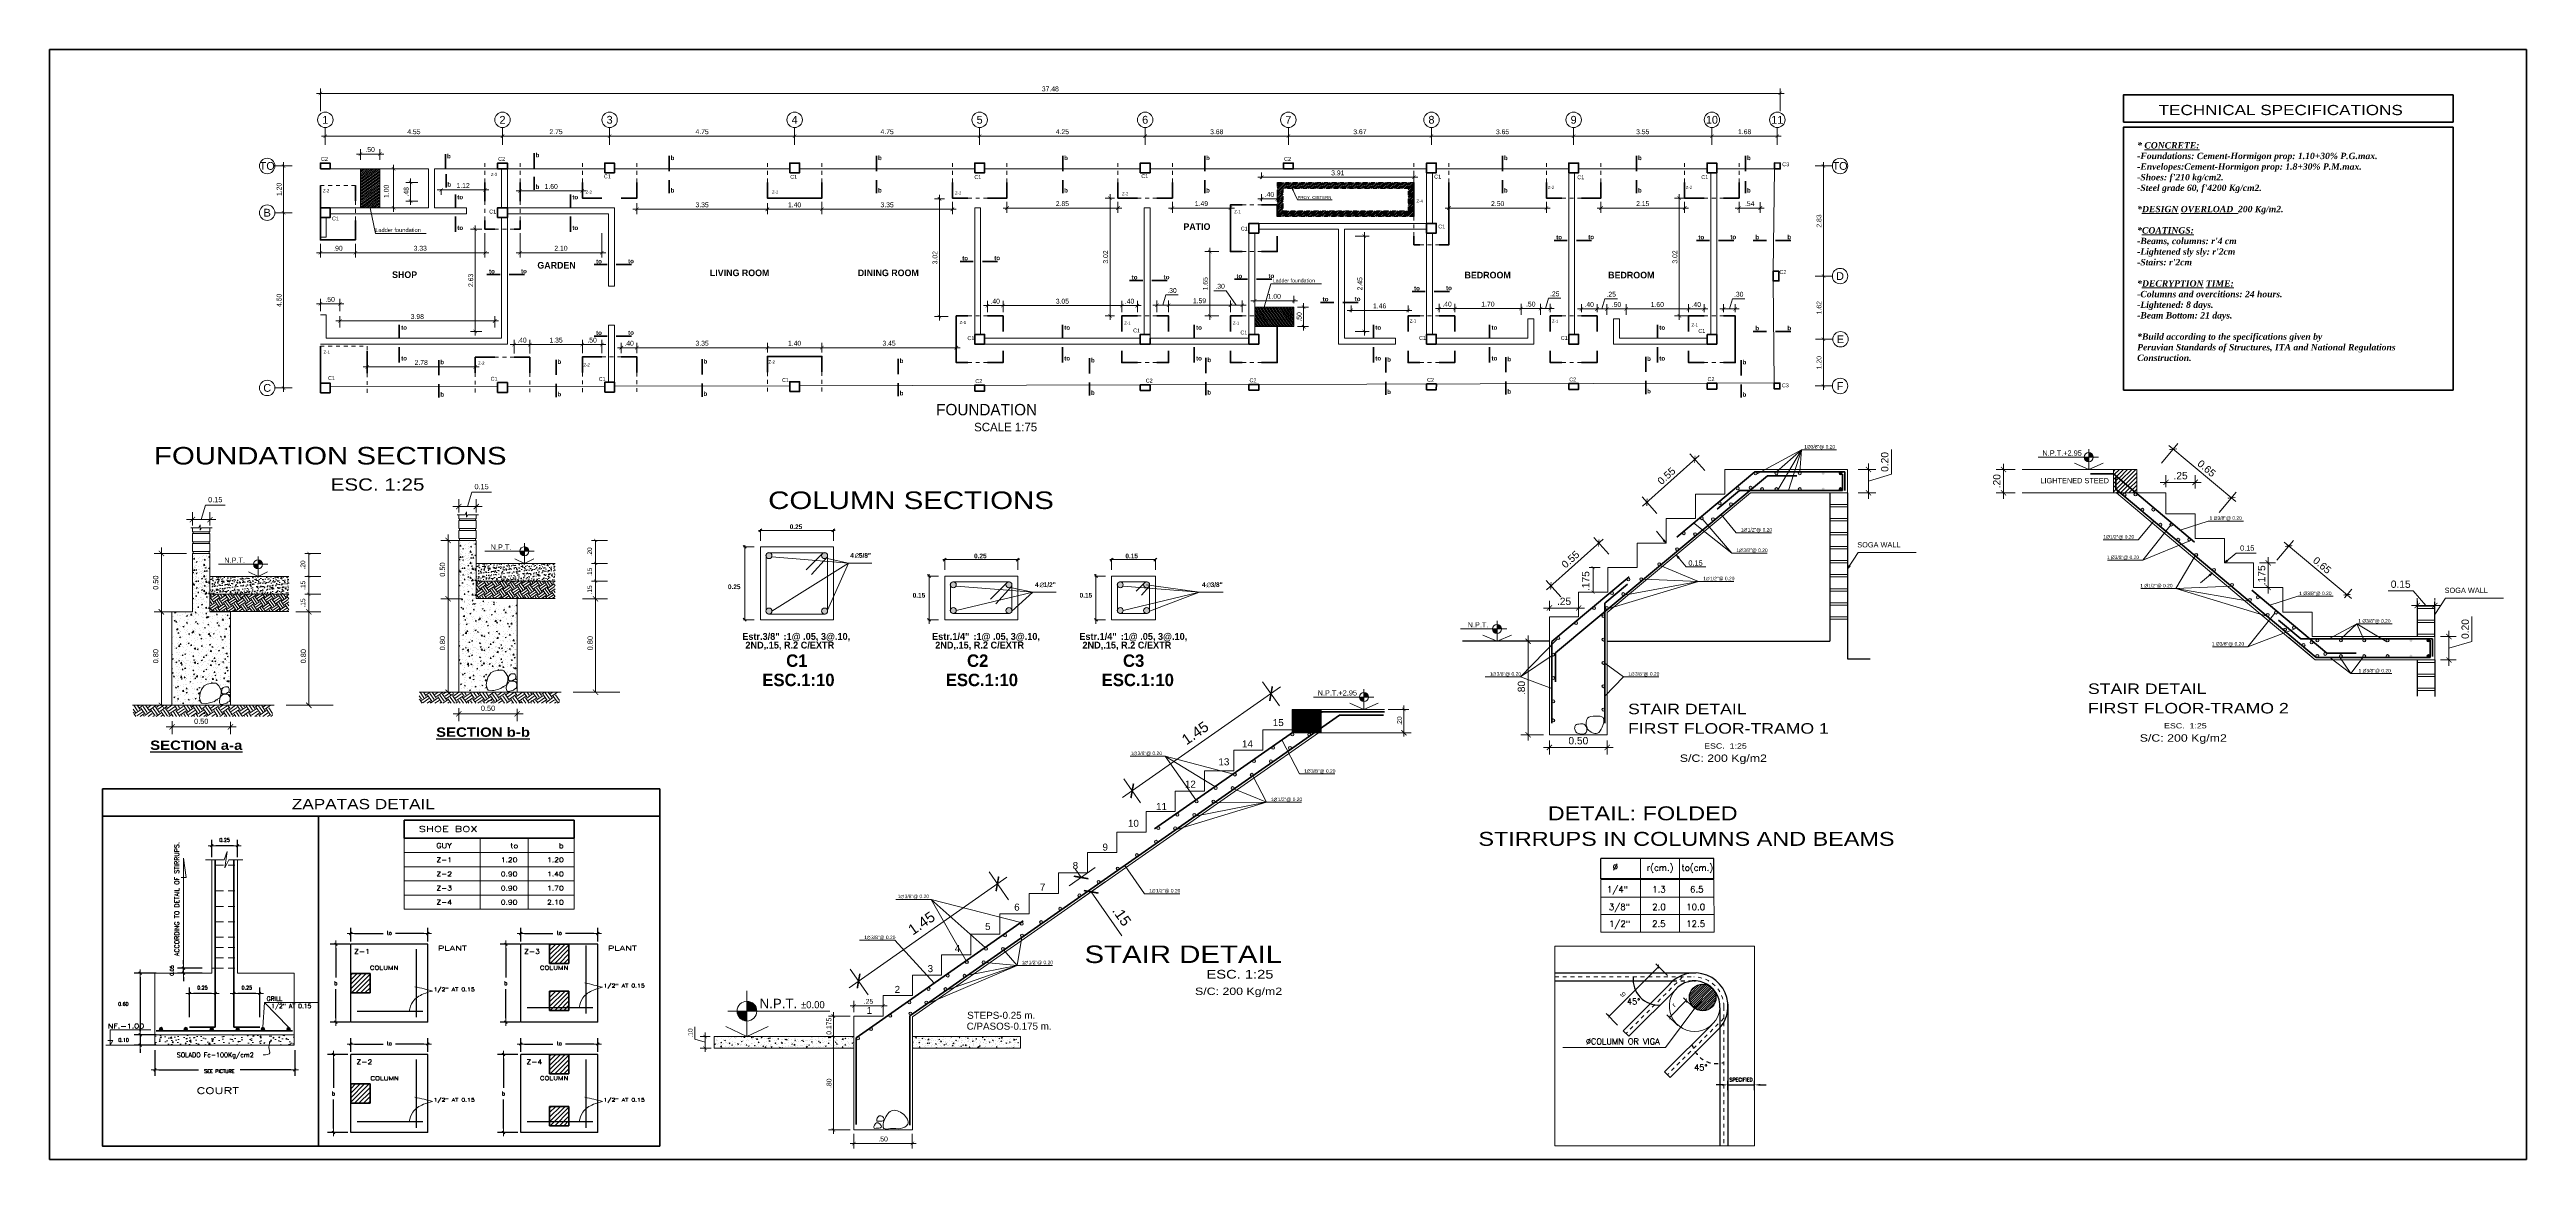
# Model space of a CAD drawing. Header units: millimetres. Extents: x 565 to 912, y 163 to 192.
# Drawn here: x 634.7 to 698.3, y 163.2 to 191.7 of the extents above; entities that cross this region are included whole.
import ezdxf
from ezdxf.enums import TextEntityAlignment as Align

# ---------------------------------------------------------------- set-up
doc = ezdxf.new("R2010")
doc.units = ezdxf.units.MM
doc.header["$LTSCALE"] = 0.0125
doc.linetypes.add('DASHED2', pattern=[9.525, 6.35, -3.175])
doc.linetypes.add('HIDDEN2', pattern=[0.1875, 0.125, -0.0625])
for name, color, linetype, lineweight in [('06', 6, 'Continuous', 70), ('ACERO', 150, 'Continuous', 60), ('ACOTACION', 76, 'Continuous', 25), ('CAPA04', 6, 'Continuous', 15), ('CAPA08', 3, 'Continuous', 0), ('CASCO', 30, 'Continuous', 15), ('COL', 90, 'Continuous', 60), ('COLUMNAS', 162, 'Continuous', 40), ('COTAS', 9, 'Continuous', 9), ('cotas_v', 130, 'Continuous', 20), ('MARKO', 186, 'Continuous', 80), ('MURO ALTO', 40, 'Continuous', 70), ('MUROS BAJO', 30, 'Continuous', 30), ('p2', 2, 'Continuous', 20), ('proy', 254, 'Continuous', 0), ('PROYECCCIONES', 9, 'DASHED2', 9), ('TEXTAFR', 7, 'Continuous', 0), ('TEXTO', 6, 'Continuous', 15), ('TEXTOP', 3, 'Continuous', 25), ('TEXTURA', 210, 'Continuous', 5), ('TRAZO04', 4, 'Continuous', 0), ('TRAZO06', 6, 'Continuous', 60), ('TRAZO1', 1, 'Continuous', 0), ('ZAPATAS', 80, 'Continuous', 60)]:
    doc.layers.add(name, color=color, linetype=linetype, lineweight=lineweight)
for name, color, linetype in [('DETALLES', 1, 'Continuous'), ('F-6', 6, 'Continuous'), ('FIERROS', 4, 'Continuous'), ('TEXTO1', 4, 'Continuous'), ('TEXTOS04', 4, 'Continuous'), ('TRAZO', 7, 'Continuous')]:
    doc.layers.add(name, color=color, linetype=linetype)
doc.styles.add('ARIAL', font='arial.ttf')
doc.styles.add('E3', font='romans.shx', dxfattribs={"width": 1.5, "height": 0.1})
doc.styles.add('NOMBRE-2', font='arial.ttf')
doc.styles.add('op', font='romab___.ttf')
doc.styles.add('Roman', font='')
doc.styles.add('ROMANS', font='romans.shx')
doc.styles.add('SIMPLEX', font='simplex.shx')
doc.styles.add('STYLUS', font='stylu.ttf')
doc.styles.get('Roman').set_extended_font_data('American Classic', bold=True)
doc.dimstyles.new('1-25', dxfattribs={"dimtxt": 0.12, "dimasz": 0.08, "dimexe": 0.1, "dimexo": 0.2, "dimgap": 0.09, "dimtad": 1, "dimlfac": 0.333333, "dimzin": 4, "dimdsep": 46, "dimtxsty": 'ARIAL', "dimblk": 'ARCHTICK', "dimcen": 0.07, "dimclrd": 1, "dimclre": 1, "dimclrt": 256, "dimadec": 0, "dimazin": 0, "dimtfac": 1, "dimtix": 1, "dimtmove": 0, "dimatfit": 3, "dimldrblk": 'ARCHTICK', "dimfxl": 0, "dimtolj": 1, "dimtzin": 0, "dimlwd": 0, "dimlwe": 5, "dimarcsym": 0})
doc.dimstyles.new('COTA-50', dxfattribs={"dimtxt": 2.5, "dimasz": 0.1, "dimexe": 0.15, "dimexo": 0.25, "dimgap": 0.1, "dimtad": 1, "dimzin": 5, "dimdsep": 46, "dimtxsty": 'E3', "dimsah": 1, "dimcen": 2.5, "dimclrt": 3, "dimadec": 0, "dimazin": 0, "dimtfac": 1, "dimtdec": 4, "dimtix": 1, "dimtmove": 2, "dimatfit": 3, "dimfxl": 0, "dimtolj": 1, "dimtzin": 0, "dimarcsym": 0})
doc.dimstyles.new('FLECHA', dxfattribs={"dimtxt": 0.09, "dimasz": 0.08, "dimexe": 0.1, "dimexo": 0.2, "dimgap": 0.09, "dimtad": 1, "dimdec": 4, "dimlfac": 0.5, "dimzin": 4, "dimdsep": 46, "dimtxsty": 'Standard', "dimcen": 0.07, "dimclrt": 3, "dimadec": 0, "dimazin": 0, "dimtfac": 1.111111, "dimtdec": 4, "dimtix": 1, "dimtmove": 0, "dimatfit": 3, "dimfxl": 0, "dimtolj": 1, "dimtzin": 0, "dimarcsym": 0})
doc.dimstyles.new('PLANTA', dxfattribs={"dimtxt": 0.125, "dimasz": 0.09, "dimexe": 0.125, "dimexo": 0.1, "dimgap": 0.05, "dimtad": 1, "dimzin": 4, "dimdsep": 46, "dimtxsty": 'NOMBRE-2', "dimblk1": 'ARCHTICK', "dimblk2": 'ARCHTICK', "dimsah": 1, "dimcen": 0, "dimdle": 0.1, "dimclrd": 1, "dimclre": 1, "dimclrt": 256, "dimadec": 0, "dimazin": 0, "dimtfac": 1, "dimtmove": 1, "dimatfit": 3, "dimldrblk": 'ARCHTICK', "dimfxl": 0, "dimtolj": 1, "dimtzin": 0, "dimlwd": 0, "dimlwe": 0, "dimarcsym": 0})

# ---------------------------------------------------------------- blocks, each defined once
blk = doc.blocks.new('ARROW')
at = {"color": 1, "linetype": 'ByBlock'}
blk.add_line((0.95, 0), (-0.95, 0), dxfattribs=at)
at = {"layer": 'COTAS', "color": 4}
blk.add_line((0.33, 0.33), (-0.33, -0.33), dxfattribs=at)
blk = doc.blocks.new('*D448')
at = {"layer": 'COTAS', "color": 1, "linetype": 'Continuous', "lineweight": -2, "ltscale": 0.35, "transparency": 16777216}
for p, q in [((646.748, 165.911), (646.228, 165.911)), ((646.378, 165.811), (646.378, 165.062)), ((646.378, 164.013), (646.378, 164.762)), ((646.748, 163.913), (646.228, 163.913))]:
    blk.add_line(p, q, dxfattribs=at)
at = {"layer": 'Defpoints', "color": 0, "linetype": 'Continuous', "ltscale": 0.35, "transparency": 16777216}
for p in [(646.998, 165.911), (646.378, 163.913), (646.998, 163.913)]:
    blk.add_point(p, dxfattribs=at)
at = {"layer": 'COTAS', "color": 1, "linetype": 'Continuous', "lineweight": -2, "ltscale": 0.35, "transparency": 16777216, "xscale": 0.1, "yscale": 0.1, "zscale": 0.1}
for p, rotation in [((646.378, 165.911), 90), ((646.378, 163.913), 270)]:
    blk.add_blockref('ARROW', p, dxfattribs=dict(at, rotation=rotation))
at = {"layer": 'COTAS', "color": 4, "linetype": 'Continuous', "ltscale": 0.35, "transparency": 16777216, "insert": (646.378, 164.912), "char_height": 0.1, "attachment_point": 5, "style": 'ROMANS'}
blk.add_mtext('\\A1;b', dxfattribs=at)
blk = doc.blocks.new('*D449')
at = {"layer": 'COTAS', "color": 1, "linetype": 'Continuous', "lineweight": -2, "ltscale": 0.35, "transparency": 16777216}
for p, q in [((646.822, 165.978), (646.822, 166.333)), ((646.922, 166.183), (647.65, 166.183)), ((648.702, 166.183), (647.974, 166.183)), ((648.802, 165.978), (648.802, 166.333))]:
    blk.add_line(p, q, dxfattribs=at)
at = {"layer": 'Defpoints', "color": 0, "linetype": 'Continuous', "ltscale": 0.35, "transparency": 16777216}
for p in [(648.802, 166.183), (646.822, 165.728), (648.802, 165.728)]:
    blk.add_point(p, dxfattribs=at)
at = {"layer": 'COTAS', "color": 1, "linetype": 'Continuous', "lineweight": -2, "ltscale": 0.35, "transparency": 16777216, "xscale": 0.1, "yscale": 0.1, "zscale": 0.1, "rotation": 180}
blk.add_blockref('ARROW', (646.822, 166.183), dxfattribs=at)
at = {"layer": 'COTAS', "color": 1, "linetype": 'Continuous', "lineweight": -2, "ltscale": 0.35, "transparency": 16777216, "xscale": 0.1, "yscale": 0.1, "zscale": 0.1}
blk.add_blockref('ARROW', (648.802, 166.183), dxfattribs=at)
at = {"layer": 'COTAS', "color": 4, "linetype": 'Continuous', "ltscale": 0.35, "transparency": 16777216, "insert": (647.812, 166.2), "char_height": 0.1, "attachment_point": 5, "style": 'ROMANS'}
blk.add_mtext('\\A1;to', dxfattribs=at)
blk = doc.blocks.new('*D450')
at = {"layer": 'COTAS', "color": 1, "linetype": 'Continuous', "lineweight": -2, "ltscale": 0.35, "transparency": 16777216}
for p, q in [((642.458, 165.978), (642.458, 166.333)), ((642.558, 166.183), (643.286, 166.183)), ((644.338, 166.183), (643.61, 166.183)), ((644.438, 165.978), (644.438, 166.333))]:
    blk.add_line(p, q, dxfattribs=at)
at = {"layer": 'Defpoints', "color": 0, "linetype": 'Continuous', "ltscale": 0.35, "transparency": 16777216}
for p in [(644.438, 166.183), (642.458, 165.728), (644.438, 165.728)]:
    blk.add_point(p, dxfattribs=at)
at = {"layer": 'COTAS', "color": 1, "linetype": 'Continuous', "lineweight": -2, "ltscale": 0.35, "transparency": 16777216, "xscale": 0.1, "yscale": 0.1, "zscale": 0.1, "rotation": 180}
blk.add_blockref('ARROW', (642.458, 166.183), dxfattribs=at)
at = {"layer": 'COTAS', "color": 1, "linetype": 'Continuous', "lineweight": -2, "ltscale": 0.35, "transparency": 16777216, "xscale": 0.1, "yscale": 0.1, "zscale": 0.1}
blk.add_blockref('ARROW', (644.438, 166.183), dxfattribs=at)
at = {"layer": 'COTAS', "color": 4, "linetype": 'Continuous', "ltscale": 0.35, "transparency": 16777216, "insert": (643.448, 166.2), "char_height": 0.1, "attachment_point": 5, "style": 'ROMANS'}
blk.add_mtext('\\A1;to', dxfattribs=at)
blk = doc.blocks.new('*D451')
at = {"layer": 'COTAS', "color": 1, "linetype": 'Continuous', "lineweight": -2, "ltscale": 0.35, "transparency": 16777216}
for p, q in [((637.051, 166.517), (637.051, 166.617)), ((637.463, 166.417), (636.901, 166.417)), ((637.463, 166.153), (636.901, 166.153)), ((637.051, 166.417), (637.051, 166.153)), ((637.051, 166.053), (637.051, 165.953))]:
    blk.add_line(p, q, dxfattribs=at)
at = {"layer": 'Defpoints', "color": 0, "linetype": 'Continuous', "ltscale": 0.35, "transparency": 16777216}
for p in [(637.051, 166.153), (637.713, 166.417), (637.713, 166.153)]:
    blk.add_point(p, dxfattribs=at)
at = {"layer": 'COTAS', "color": 1, "linetype": 'Continuous', "lineweight": -2, "ltscale": 0.35, "transparency": 16777216, "xscale": 0.1, "yscale": 0.1, "zscale": 0.1}
for p, rotation in [((637.051, 166.417), 270), ((637.051, 166.153), 90)]:
    blk.add_blockref('ARROW', p, dxfattribs=dict(at, rotation=rotation))
at = {"layer": 'COTAS', "color": 3, "linetype": 'Continuous', "ltscale": 0.35, "transparency": 16777216, "insert": (636.627, 166.285), "char_height": 0.09, "attachment_point": 5, "style": 'ROMANS'}
blk.add_mtext('\\A1;0.10', dxfattribs=at)
blk = doc.blocks.new('*D452')
at = {"layer": 'COTAS', "color": 1, "linetype": 'Continuous', "lineweight": -2, "ltscale": 0.35, "transparency": 16777216}
for p, q in [((637.432, 166.026), (637.432, 165.37)), ((641.018, 166.026), (641.018, 165.37)), ((637.532, 165.52), (638.551, 165.52)), ((640.918, 165.52), (639.617, 165.52))]:
    blk.add_line(p, q, dxfattribs=at)
at = {"layer": 'Defpoints', "color": 0, "linetype": 'Continuous', "ltscale": 0.35, "transparency": 16777216}
for p in [(637.432, 166.276), (641.018, 166.276), (637.432, 165.52)]:
    blk.add_point(p, dxfattribs=at)
at = {"layer": 'COTAS', "color": 1, "linetype": 'Continuous', "lineweight": -2, "ltscale": 0.35, "transparency": 16777216, "xscale": 0.1, "yscale": 0.1, "zscale": 0.1, "rotation": 180}
blk.add_blockref('ARROW', (637.432, 165.52), dxfattribs=at)
at = {"layer": 'COTAS', "color": 1, "linetype": 'Continuous', "lineweight": -2, "ltscale": 0.35, "transparency": 16777216, "xscale": 0.1, "yscale": 0.1, "zscale": 0.1}
blk.add_blockref('ARROW', (641.018, 165.52), dxfattribs=at)
at = {"layer": 'COTAS', "color": 3, "linetype": 'Continuous', "ltscale": 0.35, "transparency": 16777216, "insert": (639.084, 165.486), "char_height": 0.09, "attachment_point": 5, "style": 'ROMANS'}
blk.add_mtext('\\A1;SEE PICTURE', dxfattribs=at)
blk = doc.blocks.new('*D453')
at = {"layer": 'COTAS', "color": 1, "linetype": 'Continuous', "lineweight": -2, "ltscale": 0.35, "transparency": 16777216}
for p, q in [((642.384, 165.911), (641.864, 165.911)), ((642.014, 165.811), (642.014, 165.062)), ((642.014, 164.013), (642.014, 164.762)), ((642.384, 163.913), (641.864, 163.913))]:
    blk.add_line(p, q, dxfattribs=at)
at = {"layer": 'Defpoints', "color": 0, "linetype": 'Continuous', "ltscale": 0.35, "transparency": 16777216}
for p in [(642.634, 165.911), (642.014, 163.913), (642.634, 163.913)]:
    blk.add_point(p, dxfattribs=at)
at = {"layer": 'COTAS', "color": 1, "linetype": 'Continuous', "lineweight": -2, "ltscale": 0.35, "transparency": 16777216, "xscale": 0.1, "yscale": 0.1, "zscale": 0.1}
for p, rotation in [((642.014, 165.911), 90), ((642.014, 163.913), 270)]:
    blk.add_blockref('ARROW', p, dxfattribs=dict(at, rotation=rotation))
at = {"layer": 'COTAS', "color": 4, "linetype": 'Continuous', "ltscale": 0.35, "transparency": 16777216, "insert": (642.014, 164.912), "char_height": 0.1, "attachment_point": 5, "style": 'ROMANS'}
blk.add_mtext('\\A1;b', dxfattribs=at)
blk = doc.blocks.new('*D454')
at = {"layer": 'COTAS', "color": 1, "linetype": 'Continuous', "lineweight": -2, "ltscale": 0.35, "transparency": 16777216}
for p, q in [((646.809, 168.743), (646.29, 168.743)), ((646.44, 168.643), (646.44, 167.894)), ((646.44, 166.845), (646.44, 167.594)), ((646.809, 166.745), (646.29, 166.745))]:
    blk.add_line(p, q, dxfattribs=at)
at = {"layer": 'Defpoints', "color": 0, "linetype": 'Continuous', "ltscale": 0.35, "transparency": 16777216}
for p in [(647.059, 168.743), (646.44, 166.745), (647.059, 166.745)]:
    blk.add_point(p, dxfattribs=at)
at = {"layer": 'COTAS', "color": 1, "linetype": 'Continuous', "lineweight": -2, "ltscale": 0.35, "transparency": 16777216, "xscale": 0.1, "yscale": 0.1, "zscale": 0.1}
for p, rotation in [((646.44, 168.743), 90), ((646.44, 166.745), 270)]:
    blk.add_blockref('ARROW', p, dxfattribs=dict(at, rotation=rotation))
at = {"layer": 'COTAS', "color": 4, "linetype": 'Continuous', "ltscale": 0.35, "transparency": 16777216, "insert": (646.44, 167.744), "char_height": 0.1, "attachment_point": 5, "style": 'ROMANS'}
blk.add_mtext('\\A1;b', dxfattribs=at)
blk = doc.blocks.new('*D455')
at = {"layer": 'COTAS', "color": 1, "linetype": 'Continuous', "lineweight": -2, "ltscale": 0.35, "transparency": 16777216}
for p, q in [((637.463, 168.001), (636.901, 168.001)), ((637.051, 167.901), (637.051, 166.517)), ((637.463, 166.417), (636.901, 166.417))]:
    blk.add_line(p, q, dxfattribs=at)
at = {"layer": 'Defpoints', "color": 0, "linetype": 'Continuous', "ltscale": 0.35, "transparency": 16777216}
for p in [(637.713, 168.001), (637.051, 166.417), (637.713, 166.417)]:
    blk.add_point(p, dxfattribs=at)
at = {"layer": 'COTAS', "color": 1, "linetype": 'Continuous', "lineweight": -2, "ltscale": 0.35, "transparency": 16777216, "xscale": 0.1, "yscale": 0.1, "zscale": 0.1}
for p, rotation in [((637.051, 168.001), 90), ((637.051, 166.417), 270)]:
    blk.add_blockref('ARROW', p, dxfattribs=dict(at, rotation=rotation))
at = {"layer": 'COTAS', "color": 3, "linetype": 'Continuous', "ltscale": 0.35, "transparency": 16777216, "insert": (636.619, 167.209), "char_height": 0.09, "attachment_point": 5, "style": 'ROMANS'}
blk.add_mtext('\\A1;0.60', dxfattribs=at)
blk = doc.blocks.new('*D456')
at = {"layer": 'COTAS', "color": 1, "linetype": 'Continuous', "lineweight": -2, "ltscale": 0.35, "transparency": 16777216}
for p, q in [((638.89, 170.985), (638.89, 171.425)), ((639.45, 171.275), (638.99, 171.275)), ((639.55, 170.985), (639.55, 171.425))]:
    blk.add_line(p, q, dxfattribs=at)
at = {"layer": 'Defpoints', "color": 0, "linetype": 'Continuous', "ltscale": 0.35, "transparency": 16777216}
for p in [(638.89, 171.275), (638.89, 170.735), (639.55, 170.735)]:
    blk.add_point(p, dxfattribs=at)
at = {"layer": 'COTAS', "color": 1, "linetype": 'Continuous', "lineweight": -2, "ltscale": 0.35, "transparency": 16777216, "xscale": 0.1, "yscale": 0.1, "zscale": 0.1, "rotation": 180}
blk.add_blockref('ARROW', (638.89, 171.275), dxfattribs=at)
at = {"layer": 'COTAS', "color": 1, "linetype": 'Continuous', "lineweight": -2, "ltscale": 0.35, "transparency": 16777216, "xscale": 0.1, "yscale": 0.1, "zscale": 0.1}
blk.add_blockref('ARROW', (639.55, 171.275), dxfattribs=at)
at = {"layer": 'COTAS', "color": 3, "linetype": 'Continuous', "ltscale": 0.35, "transparency": 16777216, "insert": (639.22, 171.42), "char_height": 0.09, "attachment_point": 5, "style": 'ROMANS'}
blk.add_mtext('\\A1;0.25', dxfattribs=at)
blk = doc.blocks.new('*D457')
at = {"layer": 'COTAS', "color": 1, "linetype": 'Continuous', "lineweight": -2, "ltscale": 0.35, "transparency": 16777216}
for p, q in [((642.445, 168.743), (641.926, 168.743)), ((642.076, 168.643), (642.076, 167.894)), ((642.076, 166.845), (642.076, 167.594)), ((642.445, 166.745), (641.926, 166.745))]:
    blk.add_line(p, q, dxfattribs=at)
at = {"layer": 'Defpoints', "color": 0, "linetype": 'Continuous', "ltscale": 0.35, "transparency": 16777216}
for p in [(642.695, 168.743), (642.076, 166.745), (642.695, 166.745)]:
    blk.add_point(p, dxfattribs=at)
at = {"layer": 'COTAS', "color": 1, "linetype": 'Continuous', "lineweight": -2, "ltscale": 0.35, "transparency": 16777216, "xscale": 0.1, "yscale": 0.1, "zscale": 0.1}
for p, rotation in [((642.076, 168.743), 90), ((642.076, 166.745), 270)]:
    blk.add_blockref('ARROW', p, dxfattribs=dict(at, rotation=rotation))
at = {"layer": 'COTAS', "color": 4, "linetype": 'Continuous', "ltscale": 0.35, "transparency": 16777216, "insert": (642.076, 167.744), "char_height": 0.1, "attachment_point": 5, "style": 'ROMANS'}
blk.add_mtext('\\A1;b', dxfattribs=at)
blk = doc.blocks.new('*D458')
at = {"layer": 'COTAS', "color": 1, "linetype": 'Continuous', "lineweight": -2, "ltscale": 0.35, "transparency": 16777216}
for p, q in [((642.458, 168.813), (642.458, 169.168)), ((644.438, 168.813), (644.438, 169.168)), ((642.558, 169.018), (643.286, 169.018)), ((644.338, 169.018), (643.61, 169.018))]:
    blk.add_line(p, q, dxfattribs=at)
at = {"layer": 'Defpoints', "color": 0, "linetype": 'Continuous', "ltscale": 0.35, "transparency": 16777216}
for p in [(642.458, 168.563), (644.438, 169.018), (644.438, 168.563)]:
    blk.add_point(p, dxfattribs=at)
at = {"layer": 'COTAS', "color": 1, "linetype": 'Continuous', "lineweight": -2, "ltscale": 0.35, "transparency": 16777216, "xscale": 0.1, "yscale": 0.1, "zscale": 0.1, "rotation": 180}
blk.add_blockref('ARROW', (642.458, 169.018), dxfattribs=at)
at = {"layer": 'COTAS', "color": 1, "linetype": 'Continuous', "lineweight": -2, "ltscale": 0.35, "transparency": 16777216, "xscale": 0.1, "yscale": 0.1, "zscale": 0.1}
blk.add_blockref('ARROW', (644.438, 169.018), dxfattribs=at)
at = {"layer": 'COTAS', "color": 4, "linetype": 'Continuous', "ltscale": 0.35, "transparency": 16777216, "insert": (643.448, 169.036), "char_height": 0.1, "attachment_point": 5, "style": 'ROMANS'}
blk.add_mtext('\\A1;to', dxfattribs=at)
blk = doc.blocks.new('*D459')
at = {"layer": 'COTAS', "color": 1, "linetype": 'Continuous', "lineweight": -2, "ltscale": 0.35, "transparency": 16777216}
for p, q in [((638.64, 168.133), (638.011, 168.133)), ((638.64, 168.001), (638.011, 168.001)), ((638.161, 168.233), (638.161, 168.333)), ((638.161, 168.001), (638.161, 168.133)), ((638.161, 167.901), (638.161, 167.801))]:
    blk.add_line(p, q, dxfattribs=at)
at = {"layer": 'Defpoints', "color": 0, "linetype": 'Continuous', "ltscale": 0.35, "transparency": 16777216}
for p in [(638.161, 168.133), (638.89, 168.133), (638.89, 168.001)]:
    blk.add_point(p, dxfattribs=at)
at = {"layer": 'COTAS', "color": 1, "linetype": 'Continuous', "lineweight": -2, "ltscale": 0.35, "transparency": 16777216, "xscale": 0.1, "yscale": 0.1, "zscale": 0.1}
for p, rotation in [((638.161, 168.133), 270), ((638.161, 168.001), 90)]:
    blk.add_blockref('ARROW', p, dxfattribs=dict(at, rotation=rotation))
at = {"layer": 'COTAS', "color": 3, "linetype": 'Continuous', "ltscale": 0.35, "transparency": 16777216, "insert": (637.866, 168.067), "char_height": 0.09, "attachment_point": 5, "rotation": 90, "style": 'ROMANS'}
blk.add_mtext('\\A1;0.05', dxfattribs=at)
blk = doc.blocks.new('*D460')
at = {"layer": 'COTAS', "color": 1, "linetype": 'Continuous', "lineweight": -2, "ltscale": 0.35, "transparency": 16777216}
for p, q in [((638.321, 166.874), (638.321, 167.634)), ((638.881, 167.484), (638.421, 167.484)), ((638.981, 166.874), (638.981, 167.634))]:
    blk.add_line(p, q, dxfattribs=at)
at = {"layer": 'Defpoints', "color": 0, "linetype": 'Continuous', "ltscale": 0.35, "transparency": 16777216}
for p in [(638.321, 167.484), (638.321, 166.624), (638.981, 166.624)]:
    blk.add_point(p, dxfattribs=at)
at = {"layer": 'COTAS', "color": 1, "linetype": 'Continuous', "lineweight": -2, "ltscale": 0.35, "transparency": 16777216, "xscale": 0.1, "yscale": 0.1, "zscale": 0.1, "rotation": 180}
blk.add_blockref('ARROW', (638.321, 167.484), dxfattribs=at)
at = {"layer": 'COTAS', "color": 1, "linetype": 'Continuous', "lineweight": -2, "ltscale": 0.35, "transparency": 16777216, "xscale": 0.1, "yscale": 0.1, "zscale": 0.1}
blk.add_blockref('ARROW', (638.981, 167.484), dxfattribs=at)
at = {"layer": 'COTAS', "color": 3, "linetype": 'Continuous', "ltscale": 0.35, "transparency": 16777216, "insert": (638.651, 167.629), "char_height": 0.09, "attachment_point": 5, "style": 'ROMANS'}
blk.add_mtext('\\A1;0.25', dxfattribs=at)
blk = doc.blocks.new('*D461')
at = {"layer": 'COTAS', "color": 1, "linetype": 'Continuous', "lineweight": -2, "ltscale": 0.35, "transparency": 16777216}
for p, q in [((639.46, 166.874), (639.46, 167.634)), ((640.02, 167.484), (639.56, 167.484)), ((640.12, 166.874), (640.12, 167.634))]:
    blk.add_line(p, q, dxfattribs=at)
at = {"layer": 'Defpoints', "color": 0, "linetype": 'Continuous', "ltscale": 0.35, "transparency": 16777216}
for p in [(639.46, 167.484), (639.46, 166.624), (640.12, 166.624)]:
    blk.add_point(p, dxfattribs=at)
at = {"layer": 'COTAS', "color": 1, "linetype": 'Continuous', "lineweight": -2, "ltscale": 0.35, "transparency": 16777216, "xscale": 0.1, "yscale": 0.1, "zscale": 0.1, "rotation": 180}
blk.add_blockref('ARROW', (639.46, 167.484), dxfattribs=at)
at = {"layer": 'COTAS', "color": 1, "linetype": 'Continuous', "lineweight": -2, "ltscale": 0.35, "transparency": 16777216, "xscale": 0.1, "yscale": 0.1, "zscale": 0.1}
blk.add_blockref('ARROW', (640.12, 167.484), dxfattribs=at)
at = {"layer": 'COTAS', "color": 3, "linetype": 'Continuous', "ltscale": 0.35, "transparency": 16777216, "insert": (639.79, 167.629), "char_height": 0.09, "attachment_point": 5, "style": 'ROMANS'}
blk.add_mtext('\\A1;0.25', dxfattribs=at)
blk = doc.blocks.new('*D462')
at = {"layer": 'COTAS', "color": 1, "linetype": 'Continuous', "lineweight": -2, "ltscale": 0.35, "transparency": 16777216}
for p, q in [((646.822, 168.813), (646.822, 169.168)), ((648.802, 168.813), (648.802, 169.168)), ((646.922, 169.018), (647.65, 169.018)), ((648.702, 169.018), (647.974, 169.018))]:
    blk.add_line(p, q, dxfattribs=at)
at = {"layer": 'Defpoints', "color": 0, "linetype": 'Continuous', "ltscale": 0.35, "transparency": 16777216}
for p in [(646.822, 168.563), (648.802, 169.018), (648.802, 168.563)]:
    blk.add_point(p, dxfattribs=at)
at = {"layer": 'COTAS', "color": 1, "linetype": 'Continuous', "lineweight": -2, "ltscale": 0.35, "transparency": 16777216, "xscale": 0.1, "yscale": 0.1, "zscale": 0.1, "rotation": 180}
blk.add_blockref('ARROW', (646.822, 169.018), dxfattribs=at)
at = {"layer": 'COTAS', "color": 1, "linetype": 'Continuous', "lineweight": -2, "ltscale": 0.35, "transparency": 16777216, "xscale": 0.1, "yscale": 0.1, "zscale": 0.1}
blk.add_blockref('ARROW', (648.802, 169.018), dxfattribs=at)
at = {"layer": 'COTAS', "color": 4, "linetype": 'Continuous', "ltscale": 0.35, "transparency": 16777216, "insert": (647.812, 169.036), "char_height": 0.1, "attachment_point": 5, "style": 'ROMANS'}
blk.add_mtext('\\A1;to', dxfattribs=at)
blk = doc.blocks.new('_ARCHTICK')
at = {"color": 0, "linetype": 'ByBlock', "const_width": 0.15}
blk.add_lwpolyline([(-0.5, -0.5), (0.5, 0.5)], dxfattribs=at)
blk = doc.blocks.new('*D429')
at = {"layer": 'COTAS', "color": 1, "lineweight": 0, "transparency": 16777216}
for p, q in [((641.804, 189.372), (641.804, 189.619)), ((646.354, 189.372), (646.354, 189.619)), ((641.704, 189.494), (646.454, 189.494))]:
    blk.add_line(p, q, dxfattribs=at)
at = {"layer": 'Defpoints', "color": 0, "transparency": 16777216}
for p in [(641.804, 189.272), (646.354, 189.494), (646.354, 189.272)]:
    blk.add_point(p, dxfattribs=at)
at = {"layer": 'COTAS', "color": 1, "lineweight": 0, "transparency": 16777216, "xscale": 0.09, "yscale": 0.09, "zscale": 0.09, "rotation": 180}
blk.add_blockref('_ARCHTICK', (641.804, 189.494), dxfattribs=at)
at = {"layer": 'COTAS', "color": 1, "lineweight": 0, "transparency": 16777216, "xscale": 0.09, "yscale": 0.09, "zscale": 0.09}
blk.add_blockref('_ARCHTICK', (646.354, 189.494), dxfattribs=at)
at = {"layer": 'COTAS', "transparency": 16777216, "insert": (644.079, 189.607), "char_height": 0.125, "attachment_point": 5, "style": 'NOMBRE-2'}
blk.add_mtext('\\A1;4.55', dxfattribs=at)
blk = doc.blocks.new('*D430')
at = {"layer": 'COTAS', "color": 1, "lineweight": 0, "transparency": 16777216}
for p, q in [((646.354, 189.372), (646.354, 189.619)), ((649.104, 189.594), (649.104, 189.619)), ((646.254, 189.494), (649.204, 189.494))]:
    blk.add_line(p, q, dxfattribs=at)
at = {"layer": 'Defpoints', "color": 0, "transparency": 16777216}
for p in [(646.354, 189.272), (649.104, 189.494), (649.104, 189.494)]:
    blk.add_point(p, dxfattribs=at)
at = {"layer": 'COTAS', "color": 1, "lineweight": 0, "transparency": 16777216, "xscale": 0.09, "yscale": 0.09, "zscale": 0.09, "rotation": 180}
blk.add_blockref('_ARCHTICK', (646.354, 189.494), dxfattribs=at)
at = {"layer": 'COTAS', "color": 1, "lineweight": 0, "transparency": 16777216, "xscale": 0.09, "yscale": 0.09, "zscale": 0.09}
blk.add_blockref('_ARCHTICK', (649.104, 189.494), dxfattribs=at)
at = {"layer": 'COTAS', "transparency": 16777216, "insert": (647.729, 189.607), "char_height": 0.125, "attachment_point": 5, "style": 'NOMBRE-2'}
blk.add_mtext('\\A1;2.75', dxfattribs=at)
blk = doc.blocks.new('*D431')
at = {"layer": 'COTAS', "color": 1, "lineweight": 0, "transparency": 16777216}
for p, q in [((649.104, 189.594), (649.104, 189.619)), ((653.854, 189.594), (653.854, 189.619)), ((649.004, 189.494), (653.954, 189.494))]:
    blk.add_line(p, q, dxfattribs=at)
at = {"layer": 'Defpoints', "color": 0, "transparency": 16777216}
for p in [(649.104, 189.494), (653.854, 189.494), (653.854, 189.494)]:
    blk.add_point(p, dxfattribs=at)
at = {"layer": 'COTAS', "color": 1, "lineweight": 0, "transparency": 16777216, "xscale": 0.09, "yscale": 0.09, "zscale": 0.09, "rotation": 180}
blk.add_blockref('_ARCHTICK', (649.104, 189.494), dxfattribs=at)
at = {"layer": 'COTAS', "color": 1, "lineweight": 0, "transparency": 16777216, "xscale": 0.09, "yscale": 0.09, "zscale": 0.09}
blk.add_blockref('_ARCHTICK', (653.854, 189.494), dxfattribs=at)
at = {"layer": 'COTAS', "transparency": 16777216, "insert": (651.479, 189.607), "char_height": 0.125, "attachment_point": 5, "style": 'NOMBRE-2'}
blk.add_mtext('\\A1;4.75', dxfattribs=at)
blk = doc.blocks.new('*D432')
at = {"layer": 'COTAS', "color": 1, "lineweight": 0, "transparency": 16777216}
for p, q in [((653.854, 189.594), (653.854, 189.619)), ((658.604, 189.594), (658.604, 189.619)), ((653.754, 189.494), (658.704, 189.494))]:
    blk.add_line(p, q, dxfattribs=at)
at = {"layer": 'Defpoints', "color": 0, "transparency": 16777216}
for p in [(653.854, 189.494), (658.604, 189.494), (658.604, 189.494)]:
    blk.add_point(p, dxfattribs=at)
at = {"layer": 'COTAS', "color": 1, "lineweight": 0, "transparency": 16777216, "xscale": 0.09, "yscale": 0.09, "zscale": 0.09, "rotation": 180}
blk.add_blockref('_ARCHTICK', (653.854, 189.494), dxfattribs=at)
at = {"layer": 'COTAS', "color": 1, "lineweight": 0, "transparency": 16777216, "xscale": 0.09, "yscale": 0.09, "zscale": 0.09}
blk.add_blockref('_ARCHTICK', (658.604, 189.494), dxfattribs=at)
at = {"layer": 'COTAS', "transparency": 16777216, "insert": (656.229, 189.607), "char_height": 0.125, "attachment_point": 5, "style": 'NOMBRE-2'}
blk.add_mtext('\\A1;4.75', dxfattribs=at)
blk = doc.blocks.new('*D433')
at = {"layer": 'COTAS', "color": 1, "lineweight": 0, "transparency": 16777216}
for p, q in [((658.604, 189.594), (658.604, 189.619)), ((662.854, 189.594), (662.854, 189.619)), ((658.504, 189.494), (662.954, 189.494))]:
    blk.add_line(p, q, dxfattribs=at)
at = {"layer": 'Defpoints', "color": 0, "transparency": 16777216}
for p in [(658.604, 189.494), (662.854, 189.494), (662.854, 189.494)]:
    blk.add_point(p, dxfattribs=at)
at = {"layer": 'COTAS', "color": 1, "lineweight": 0, "transparency": 16777216, "xscale": 0.09, "yscale": 0.09, "zscale": 0.09, "rotation": 180}
blk.add_blockref('_ARCHTICK', (658.604, 189.494), dxfattribs=at)
at = {"layer": 'COTAS', "color": 1, "lineweight": 0, "transparency": 16777216, "xscale": 0.09, "yscale": 0.09, "zscale": 0.09}
blk.add_blockref('_ARCHTICK', (662.854, 189.494), dxfattribs=at)
at = {"layer": 'COTAS', "transparency": 16777216, "insert": (660.729, 189.607), "char_height": 0.125, "attachment_point": 5, "style": 'NOMBRE-2'}
blk.add_mtext('\\A1;4.25', dxfattribs=at)
blk = doc.blocks.new('*D434')
at = {"layer": 'COTAS', "color": 1, "lineweight": 0, "transparency": 16777216}
for p, q in [((662.854, 189.594), (662.854, 189.619)), ((666.53, 189.594), (666.53, 189.619)), ((662.754, 189.494), (666.63, 189.494))]:
    blk.add_line(p, q, dxfattribs=at)
at = {"layer": 'Defpoints', "color": 0, "transparency": 16777216}
for p in [(662.854, 189.494), (666.53, 189.494), (666.53, 189.494)]:
    blk.add_point(p, dxfattribs=at)
at = {"layer": 'COTAS', "color": 1, "lineweight": 0, "transparency": 16777216, "xscale": 0.09, "yscale": 0.09, "zscale": 0.09, "rotation": 180}
blk.add_blockref('_ARCHTICK', (662.854, 189.494), dxfattribs=at)
at = {"layer": 'COTAS', "color": 1, "lineweight": 0, "transparency": 16777216, "xscale": 0.09, "yscale": 0.09, "zscale": 0.09}
blk.add_blockref('_ARCHTICK', (666.53, 189.494), dxfattribs=at)
at = {"layer": 'COTAS', "transparency": 16777216, "insert": (664.692, 189.607), "char_height": 0.125, "attachment_point": 5, "style": 'NOMBRE-2'}
blk.add_mtext('\\A1;3.68', dxfattribs=at)
blk = doc.blocks.new('*D435')
at = {"layer": 'COTAS', "color": 1, "lineweight": 0, "transparency": 16777216}
for p, q in [((666.53, 189.594), (666.53, 189.619)), ((670.204, 189.594), (670.204, 189.619)), ((666.43, 189.494), (670.304, 189.494))]:
    blk.add_line(p, q, dxfattribs=at)
at = {"layer": 'Defpoints', "color": 0, "transparency": 16777216}
for p in [(666.53, 189.494), (670.204, 189.494), (670.204, 189.494)]:
    blk.add_point(p, dxfattribs=at)
at = {"layer": 'COTAS', "color": 1, "lineweight": 0, "transparency": 16777216, "xscale": 0.09, "yscale": 0.09, "zscale": 0.09, "rotation": 180}
blk.add_blockref('_ARCHTICK', (666.53, 189.494), dxfattribs=at)
at = {"layer": 'COTAS', "color": 1, "lineweight": 0, "transparency": 16777216, "xscale": 0.09, "yscale": 0.09, "zscale": 0.09}
blk.add_blockref('_ARCHTICK', (670.204, 189.494), dxfattribs=at)
at = {"layer": 'COTAS', "transparency": 16777216, "insert": (668.367, 189.607), "char_height": 0.125, "attachment_point": 5, "style": 'NOMBRE-2'}
blk.add_mtext('\\A1;3.67', dxfattribs=at)
blk = doc.blocks.new('*D436')
at = {"layer": 'COTAS', "color": 1, "lineweight": 0, "transparency": 16777216}
for p, q in [((670.204, 189.594), (670.204, 189.619)), ((673.855, 189.594), (673.855, 189.619)), ((670.104, 189.494), (673.955, 189.494))]:
    blk.add_line(p, q, dxfattribs=at)
at = {"layer": 'Defpoints', "color": 0, "transparency": 16777216}
for p in [(670.204, 189.494), (673.855, 189.494), (673.855, 189.494)]:
    blk.add_point(p, dxfattribs=at)
at = {"layer": 'COTAS', "color": 1, "lineweight": 0, "transparency": 16777216, "xscale": 0.09, "yscale": 0.09, "zscale": 0.09, "rotation": 180}
blk.add_blockref('_ARCHTICK', (670.204, 189.494), dxfattribs=at)
at = {"layer": 'COTAS', "color": 1, "lineweight": 0, "transparency": 16777216, "xscale": 0.09, "yscale": 0.09, "zscale": 0.09}
blk.add_blockref('_ARCHTICK', (673.855, 189.494), dxfattribs=at)
at = {"layer": 'COTAS', "transparency": 16777216, "insert": (672.029, 189.607), "char_height": 0.125, "attachment_point": 5, "style": 'NOMBRE-2'}
blk.add_mtext('\\A1;3.65', dxfattribs=at)
blk = doc.blocks.new('*D437')
at = {"layer": 'COTAS', "color": 1, "lineweight": 0, "transparency": 16777216}
for p, q in [((673.855, 189.594), (673.855, 189.619)), ((677.404, 189.569), (677.404, 189.619)), ((673.755, 189.494), (677.504, 189.494))]:
    blk.add_line(p, q, dxfattribs=at)
at = {"layer": 'Defpoints', "color": 0, "transparency": 16777216}
for p in [(673.855, 189.494), (677.404, 189.494), (677.404, 189.469)]:
    blk.add_point(p, dxfattribs=at)
at = {"layer": 'COTAS', "color": 1, "lineweight": 0, "transparency": 16777216, "xscale": 0.09, "yscale": 0.09, "zscale": 0.09, "rotation": 180}
blk.add_blockref('_ARCHTICK', (673.855, 189.494), dxfattribs=at)
at = {"layer": 'COTAS', "color": 1, "lineweight": 0, "transparency": 16777216, "xscale": 0.09, "yscale": 0.09, "zscale": 0.09}
blk.add_blockref('_ARCHTICK', (677.404, 189.494), dxfattribs=at)
at = {"layer": 'COTAS', "transparency": 16777216, "insert": (675.629, 189.607), "char_height": 0.125, "attachment_point": 5, "style": 'NOMBRE-2'}
blk.add_mtext('\\A1;3.55', dxfattribs=at)
blk = doc.blocks.new('*D438')
at = {"layer": 'COTAS', "color": 1, "lineweight": 0, "transparency": 16777216}
for p, q in [((677.404, 189.569), (677.404, 189.619)), ((677.304, 189.494), (679.184, 189.494)), ((679.084, 189.394), (679.084, 189.369))]:
    blk.add_line(p, q, dxfattribs=at)
at = {"layer": 'Defpoints', "color": 0, "transparency": 16777216}
for p in [(677.404, 189.469), (679.084, 189.494), (679.084, 189.494)]:
    blk.add_point(p, dxfattribs=at)
at = {"layer": 'COTAS', "color": 1, "lineweight": 0, "transparency": 16777216, "xscale": 0.09, "yscale": 0.09, "zscale": 0.09, "rotation": 180}
blk.add_blockref('_ARCHTICK', (677.404, 189.494), dxfattribs=at)
at = {"layer": 'COTAS', "color": 1, "lineweight": 0, "transparency": 16777216, "xscale": 0.09, "yscale": 0.09, "zscale": 0.09}
blk.add_blockref('_ARCHTICK', (679.084, 189.494), dxfattribs=at)
at = {"layer": 'COTAS', "transparency": 16777216, "insert": (678.244, 189.607), "char_height": 0.125, "attachment_point": 5, "style": 'NOMBRE-2'}
blk.add_mtext('\\A1;1.68', dxfattribs=at)
blk = doc.blocks.new('*D439')
at = {"layer": 'COTAS', "color": 1, "lineweight": 0, "transparency": 16777216}
for p, q in [((680.153, 188.729), (680.394, 188.729)), ((680.269, 188.829), (680.269, 185.801)), ((680.153, 185.901), (680.394, 185.901))]:
    blk.add_line(p, q, dxfattribs=at)
at = {"layer": 'Defpoints', "color": 0, "transparency": 16777216}
for p in [(680.053, 188.729), (680.053, 185.901), (680.269, 185.901)]:
    blk.add_point(p, dxfattribs=at)
at = {"layer": 'COTAS', "color": 1, "lineweight": 0, "transparency": 16777216, "xscale": 0.09, "yscale": 0.09, "zscale": 0.09}
for p, rotation in [((680.269, 188.729), 90), ((680.269, 185.901), 270)]:
    blk.add_blockref('_ARCHTICK', p, dxfattribs=dict(at, rotation=rotation))
at = {"layer": 'COTAS', "transparency": 16777216, "insert": (680.155, 187.315), "char_height": 0.125, "attachment_point": 5, "rotation": 90, "style": 'NOMBRE-2'}
blk.add_mtext('\\A1;2.83', dxfattribs=at)
blk = doc.blocks.new('*D440')
at = {"layer": 'COTAS', "color": 1, "lineweight": 0, "transparency": 16777216}
for p, q in [((680.153, 185.901), (680.394, 185.901)), ((680.269, 186.001), (680.269, 184.179)), ((680.169, 184.279), (680.144, 184.279))]:
    blk.add_line(p, q, dxfattribs=at)
at = {"layer": 'Defpoints', "color": 0, "transparency": 16777216}
for p in [(680.053, 185.901), (680.269, 184.279), (680.269, 184.279)]:
    blk.add_point(p, dxfattribs=at)
at = {"layer": 'COTAS', "color": 1, "lineweight": 0, "transparency": 16777216, "xscale": 0.09, "yscale": 0.09, "zscale": 0.09}
for p, rotation in [((680.269, 185.901), 90), ((680.269, 184.279), 270)]:
    blk.add_blockref('_ARCHTICK', p, dxfattribs=dict(at, rotation=rotation))
at = {"layer": 'COTAS', "transparency": 16777216, "insert": (680.155, 185.09), "char_height": 0.125, "attachment_point": 5, "rotation": 90, "style": 'NOMBRE-2'}
blk.add_mtext('\\A1;1.62', dxfattribs=at)
blk = doc.blocks.new('*D441')
at = {"layer": 'COTAS', "color": 1, "lineweight": 0, "transparency": 16777216}
for p, q in [((680.169, 184.279), (680.144, 184.279)), ((680.269, 184.379), (680.269, 182.98)), ((680.169, 183.08), (680.144, 183.08))]:
    blk.add_line(p, q, dxfattribs=at)
at = {"layer": 'Defpoints', "color": 0, "transparency": 16777216}
for p in [(680.269, 184.279), (680.269, 183.08), (680.269, 183.08)]:
    blk.add_point(p, dxfattribs=at)
at = {"layer": 'COTAS', "color": 1, "lineweight": 0, "transparency": 16777216, "xscale": 0.09, "yscale": 0.09, "zscale": 0.09}
for p, rotation in [((680.269, 184.279), 90), ((680.269, 183.08), 270)]:
    blk.add_blockref('_ARCHTICK', p, dxfattribs=dict(at, rotation=rotation))
at = {"layer": 'COTAS', "transparency": 16777216, "insert": (680.155, 183.679), "char_height": 0.125, "attachment_point": 5, "rotation": 90, "style": 'NOMBRE-2'}
blk.add_mtext('\\A1;1.20', dxfattribs=at)
blk = doc.blocks.new('*D442')
at = {"layer": 'COTAS', "color": 1, "lineweight": 0, "transparency": 16777216}
for p, q in [((640.855, 188.729), (640.608, 188.729)), ((640.733, 188.829), (640.733, 187.429)), ((640.855, 187.529), (640.608, 187.529))]:
    blk.add_line(p, q, dxfattribs=at)
at = {"layer": 'Defpoints', "color": 0, "transparency": 16777216}
for p in [(640.955, 188.729), (640.733, 187.529), (640.955, 187.529)]:
    blk.add_point(p, dxfattribs=at)
at = {"layer": 'COTAS', "color": 1, "lineweight": 0, "transparency": 16777216, "xscale": 0.09, "yscale": 0.09, "zscale": 0.09}
for p, rotation in [((640.733, 188.729), 90), ((640.733, 187.529), 270)]:
    blk.add_blockref('_ARCHTICK', p, dxfattribs=dict(at, rotation=rotation))
at = {"layer": 'COTAS', "transparency": 16777216, "insert": (640.619, 188.129), "char_height": 0.125, "attachment_point": 5, "rotation": 90, "style": 'NOMBRE-2'}
blk.add_mtext('\\A1;1.20', dxfattribs=at)
blk = doc.blocks.new('*D443')
at = {"layer": 'COTAS', "color": 1, "lineweight": 0, "transparency": 16777216}
for p, q in [((640.733, 187.629), (640.733, 182.929)), ((640.855, 187.529), (640.608, 187.529)), ((640.633, 183.029), (640.608, 183.029))]:
    blk.add_line(p, q, dxfattribs=at)
at = {"layer": 'Defpoints', "color": 0, "transparency": 16777216}
for p in [(640.955, 187.529), (640.733, 183.029), (640.733, 183.029)]:
    blk.add_point(p, dxfattribs=at)
at = {"layer": 'COTAS', "color": 1, "lineweight": 0, "transparency": 16777216, "xscale": 0.09, "yscale": 0.09, "zscale": 0.09}
for p, rotation in [((640.733, 187.529), 90), ((640.733, 183.029), 270)]:
    blk.add_blockref('_ARCHTICK', p, dxfattribs=dict(at, rotation=rotation))
at = {"layer": 'COTAS', "transparency": 16777216, "insert": (640.619, 185.279), "char_height": 0.125, "attachment_point": 5, "rotation": 90, "style": 'NOMBRE-2'}
blk.add_mtext('\\A1;4.50', dxfattribs=at)
blk = doc.blocks.new('*D444')
at = {"layer": 'COTAS', "color": 1, "lineweight": 0, "transparency": 16777216}
for p, q in [((641.579, 190.593), (679.259, 190.593)), ((641.679, 190.14), (641.679, 190.718)), ((679.159, 190.14), (679.159, 190.718))]:
    blk.add_line(p, q, dxfattribs=at)
at = {"layer": 'Defpoints', "color": 0, "transparency": 16777216}
for p in [(679.159, 190.593), (641.679, 190.04), (679.159, 190.04)]:
    blk.add_point(p, dxfattribs=at)
at = {"layer": 'COTAS', "color": 1, "lineweight": 0, "transparency": 16777216, "xscale": 0.09, "yscale": 0.09, "zscale": 0.09, "rotation": 180}
blk.add_blockref('_ARCHTICK', (641.679, 190.593), dxfattribs=at)
at = {"layer": 'COTAS', "color": 1, "lineweight": 0, "transparency": 16777216, "xscale": 0.09, "yscale": 0.09, "zscale": 0.09}
blk.add_blockref('_ARCHTICK', (679.159, 190.593), dxfattribs=at)
at = {"layer": 'COTAS', "transparency": 16777216, "insert": (660.419, 190.707), "char_height": 0.125, "attachment_point": 5, "style": 'NOMBRE-2'}
blk.add_mtext('\\A1;37.48', dxfattribs=at)
blk = doc.blocks.new('*D445')
at = {"layer": 'COTAS', "color": 1, "lineweight": 0, "transparency": 16777216}
for p, q in [((646.254, 184.749), (642.079, 184.749)), ((642.179, 184.579), (642.179, 184.874)), ((646.154, 184.579), (646.154, 184.874))]:
    blk.add_line(p, q, dxfattribs=at)
at = {"layer": 'Defpoints', "color": 0, "transparency": 16777216}
for p in [(642.179, 184.749), (642.179, 184.479), (646.154, 184.479)]:
    blk.add_point(p, dxfattribs=at)
at = {"layer": 'COTAS', "color": 1, "lineweight": 0, "transparency": 16777216, "xscale": 0.09, "yscale": 0.09, "zscale": 0.09, "rotation": 180}
blk.add_blockref('_ARCHTICK', (642.179, 184.749), dxfattribs=at)
at = {"layer": 'COTAS', "color": 1, "lineweight": 0, "transparency": 16777216, "xscale": 0.09, "yscale": 0.09, "zscale": 0.09}
blk.add_blockref('_ARCHTICK', (646.154, 184.749), dxfattribs=at)
at = {"layer": 'COTAS', "transparency": 16777216, "insert": (644.167, 184.862), "char_height": 0.125, "attachment_point": 5, "style": 'NOMBRE-2'}
blk.add_mtext('\\A1;3.98', dxfattribs=at)
blk = doc.blocks.new('*D446')
at = {"layer": 'COTAS', "color": 1, "lineweight": 0, "transparency": 16777216}
for p, q in [((641.579, 185.188), (642.279, 185.188)), ((641.679, 185.004), (641.679, 185.313)), ((642.179, 185.004), (642.179, 185.313))]:
    blk.add_line(p, q, dxfattribs=at)
at = {"layer": 'Defpoints', "color": 0, "transparency": 16777216}
for p in [(642.179, 185.188), (641.679, 184.904), (642.179, 184.904)]:
    blk.add_point(p, dxfattribs=at)
at = {"layer": 'COTAS', "color": 1, "lineweight": 0, "transparency": 16777216, "xscale": 0.09, "yscale": 0.09, "zscale": 0.09, "rotation": 180}
blk.add_blockref('_ARCHTICK', (641.679, 185.188), dxfattribs=at)
at = {"layer": 'COTAS', "color": 1, "lineweight": 0, "transparency": 16777216, "xscale": 0.09, "yscale": 0.09, "zscale": 0.09}
blk.add_blockref('_ARCHTICK', (642.179, 185.188), dxfattribs=at)
at = {"layer": 'COTAS', "transparency": 16777216, "insert": (641.929, 185.302), "char_height": 0.125, "attachment_point": 5, "style": 'NOMBRE-2'}
blk.add_mtext('\\A1;.50', dxfattribs=at)
blk = doc.blocks.new('*D447')
at = {"layer": 'COTAS', "color": 1, "lineweight": 0, "transparency": 16777216}
for p, q in [((668.481, 184.379), (668.481, 187.029)), ((668.244, 186.929), (668.606, 186.929)), ((668.244, 184.479), (668.606, 184.479))]:
    blk.add_line(p, q, dxfattribs=at)
at = {"layer": 'Defpoints', "color": 0, "transparency": 16777216}
for p in [(668.144, 186.929), (668.481, 186.929), (668.144, 184.479)]:
    blk.add_point(p, dxfattribs=at)
at = {"layer": 'COTAS', "color": 1, "lineweight": 0, "transparency": 16777216, "xscale": 0.09, "yscale": 0.09, "zscale": 0.09}
for p, rotation in [((668.481, 186.929), 90), ((668.481, 184.479), 270)]:
    blk.add_blockref('_ARCHTICK', p, dxfattribs=dict(at, rotation=rotation))
at = {"layer": 'COTAS', "transparency": 16777216, "insert": (668.367, 185.704), "char_height": 0.125, "attachment_point": 5, "rotation": 90, "style": 'NOMBRE-2'}
blk.add_mtext('\\A1;2.45', dxfattribs=at)
blk = doc.blocks.new('*D426')
at = {"layer": 'cotas_v', "color": 1, "lineweight": 5, "transparency": 16777216}
for p, q in [((641.686, 177.735), (641.28, 177.735)), ((641.686, 177.28), (641.28, 177.28))]:
    blk.add_line(p, q, dxfattribs=at)
at = {"layer": 'cotas_v', "color": 1, "lineweight": 0, "transparency": 16777216}
blk.add_line((641.38, 177.28), (641.38, 177.735), dxfattribs=at)
at = {"layer": 'Defpoints', "color": 0, "transparency": 16777216}
for p in [(641.38, 177.735), (641.886, 177.735), (641.886, 177.28)]:
    blk.add_point(p, dxfattribs=at)
at = {"layer": 'cotas_v', "color": 1, "lineweight": 0, "transparency": 16777216, "xscale": 0.08, "yscale": 0.08, "zscale": 0.08}
for p, rotation in [((641.38, 177.735), 90), ((641.38, 177.28), 270)]:
    blk.add_blockref('_ARCHTICK', p, dxfattribs=dict(at, rotation=rotation))
at = {"layer": 'cotas_v', "transparency": 16777216, "insert": (641.229, 177.507), "char_height": 0.12, "attachment_point": 5, "rotation": 90, "style": 'ARIAL'}
blk.add_mtext('\\A1;.15', dxfattribs=at)
blk = doc.blocks.new('*D427')
at = {"layer": 'cotas_v', "color": 1, "lineweight": 5, "transparency": 16777216}
for p, q in [((641.686, 178.189), (641.28, 178.189)), ((641.686, 177.735), (641.28, 177.735))]:
    blk.add_line(p, q, dxfattribs=at)
at = {"layer": 'cotas_v', "color": 1, "lineweight": 0, "transparency": 16777216}
blk.add_line((641.38, 177.735), (641.38, 178.189), dxfattribs=at)
at = {"layer": 'Defpoints', "color": 0, "transparency": 16777216}
for p in [(641.38, 178.189), (641.886, 178.189), (641.886, 177.735)]:
    blk.add_point(p, dxfattribs=at)
at = {"layer": 'cotas_v', "color": 1, "lineweight": 0, "transparency": 16777216, "xscale": 0.08, "yscale": 0.08, "zscale": 0.08}
for p, rotation in [((641.38, 178.189), 90), ((641.38, 177.735), 270)]:
    blk.add_blockref('_ARCHTICK', p, dxfattribs=dict(at, rotation=rotation))
at = {"layer": 'cotas_v', "transparency": 16777216, "insert": (641.229, 177.962), "char_height": 0.12, "attachment_point": 5, "rotation": 90, "style": 'ARIAL'}
blk.add_mtext('\\A1;.15', dxfattribs=at)
blk = doc.blocks.new('*D428')
at = {"layer": 'cotas_v', "color": 1, "lineweight": 5, "transparency": 16777216}
for p, q in [((641.686, 178.78), (641.28, 178.78)), ((641.686, 178.189), (641.28, 178.189))]:
    blk.add_line(p, q, dxfattribs=at)
at = {"layer": 'cotas_v', "color": 1, "lineweight": 0, "transparency": 16777216}
blk.add_line((641.38, 178.189), (641.38, 178.78), dxfattribs=at)
at = {"layer": 'Defpoints', "color": 0, "transparency": 16777216}
for p in [(641.38, 178.78), (641.886, 178.78), (641.886, 178.189)]:
    blk.add_point(p, dxfattribs=at)
at = {"layer": 'cotas_v', "color": 1, "lineweight": 0, "transparency": 16777216, "xscale": 0.08, "yscale": 0.08, "zscale": 0.08}
for p, rotation in [((641.38, 178.78), 90), ((641.38, 178.189), 270)]:
    blk.add_blockref('_ARCHTICK', p, dxfattribs=dict(at, rotation=rotation))
at = {"layer": 'cotas_v', "transparency": 16777216, "insert": (641.229, 178.485), "char_height": 0.12, "attachment_point": 5, "rotation": 90, "style": 'ARIAL'}
blk.add_mtext('\\A1;.20', dxfattribs=at)
blk = doc.blocks.new('*D419')
at = {"layer": 'cotas_v', "color": 1, "lineweight": 5, "transparency": 16777216}
for p, q in [((649.049, 179.116), (648.643, 179.116)), ((649.049, 178.525), (648.643, 178.525))]:
    blk.add_line(p, q, dxfattribs=at)
at = {"layer": 'cotas_v', "color": 1, "lineweight": 0, "transparency": 16777216}
blk.add_line((648.743, 178.525), (648.743, 179.116), dxfattribs=at)
at = {"layer": 'Defpoints', "color": 0, "transparency": 16777216}
for p in [(648.743, 179.116), (649.249, 179.116), (649.249, 178.525)]:
    blk.add_point(p, dxfattribs=at)
at = {"layer": 'cotas_v', "color": 1, "lineweight": 0, "transparency": 16777216, "xscale": 0.08, "yscale": 0.08, "zscale": 0.08}
for p, rotation in [((648.743, 179.116), 90), ((648.743, 178.525), 270)]:
    blk.add_blockref('_ARCHTICK', p, dxfattribs=dict(at, rotation=rotation))
at = {"layer": 'cotas_v', "transparency": 16777216, "insert": (648.591, 178.82), "char_height": 0.12, "attachment_point": 5, "rotation": 90, "style": 'ARIAL'}
blk.add_mtext('\\A1;.20', dxfattribs=at)
blk = doc.blocks.new('*D420')
at = {"layer": 'cotas_v', "color": 1, "lineweight": 5, "transparency": 16777216}
for p, q in [((649.049, 178.525), (648.643, 178.525)), ((649.049, 178.07), (648.643, 178.07))]:
    blk.add_line(p, q, dxfattribs=at)
at = {"layer": 'cotas_v', "color": 1, "lineweight": 0, "transparency": 16777216}
blk.add_line((648.743, 178.07), (648.743, 178.525), dxfattribs=at)
at = {"layer": 'Defpoints', "color": 0, "transparency": 16777216}
for p in [(648.743, 178.525), (649.249, 178.525), (649.249, 178.07)]:
    blk.add_point(p, dxfattribs=at)
at = {"layer": 'cotas_v', "color": 1, "lineweight": 0, "transparency": 16777216, "xscale": 0.08, "yscale": 0.08, "zscale": 0.08}
for p, rotation in [((648.743, 178.525), 90), ((648.743, 178.07), 270)]:
    blk.add_blockref('_ARCHTICK', p, dxfattribs=dict(at, rotation=rotation))
at = {"layer": 'cotas_v', "transparency": 16777216, "insert": (648.591, 178.298), "char_height": 0.12, "attachment_point": 5, "rotation": 90, "style": 'ARIAL'}
blk.add_mtext('\\A1;.15', dxfattribs=at)
blk = doc.blocks.new('*D421')
at = {"layer": 'cotas_v', "color": 1, "lineweight": 5, "transparency": 16777216}
for p, q in [((649.049, 178.07), (648.643, 178.07)), ((649.049, 177.616), (648.643, 177.616))]:
    blk.add_line(p, q, dxfattribs=at)
at = {"layer": 'cotas_v', "color": 1, "lineweight": 0, "transparency": 16777216}
blk.add_line((648.743, 177.616), (648.743, 178.07), dxfattribs=at)
at = {"layer": 'Defpoints', "color": 0, "transparency": 16777216}
for p in [(648.743, 178.07), (649.249, 178.07), (649.249, 177.616)]:
    blk.add_point(p, dxfattribs=at)
at = {"layer": 'cotas_v', "color": 1, "lineweight": 0, "transparency": 16777216, "xscale": 0.08, "yscale": 0.08, "zscale": 0.08}
for p, rotation in [((648.743, 178.07), 90), ((648.743, 177.616), 270)]:
    blk.add_blockref('_ARCHTICK', p, dxfattribs=dict(at, rotation=rotation))
at = {"layer": 'cotas_v', "transparency": 16777216, "insert": (648.591, 177.843), "char_height": 0.12, "attachment_point": 5, "rotation": 90, "style": 'ARIAL'}
blk.add_mtext('\\A1;.15', dxfattribs=at)
blk = doc.blocks.new('*D422')
at = {"layer": 'cotas_v', "color": 1, "lineweight": 0, "transparency": 16777216}
for p, q in [((655.276, 166.376), (654.726, 166.376)), ((654.851, 163.876), (654.851, 166.476)), ((655.276, 163.976), (654.726, 163.976))]:
    blk.add_line(p, q, dxfattribs=at)
at = {"layer": 'Defpoints', "color": 0, "transparency": 16777216}
for p in [(654.851, 166.376), (655.376, 166.376), (655.376, 163.976)]:
    blk.add_point(p, dxfattribs=at)
at = {"layer": 'cotas_v', "color": 1, "lineweight": 0, "transparency": 16777216, "xscale": 0.09, "yscale": 0.09, "zscale": 0.09}
for p, rotation in [((654.851, 166.376), 90), ((654.851, 163.976), 270)]:
    blk.add_blockref('_ARCHTICK', p, dxfattribs=dict(at, rotation=rotation))
at = {"layer": 'cotas_v', "transparency": 16777216, "insert": (654.738, 165.176), "char_height": 0.125, "attachment_point": 5, "rotation": 90, "style": 'NOMBRE-2'}
blk.add_mtext('\\A1;.80', dxfattribs=at)
blk = doc.blocks.new('*D423')
at = {"layer": 'cotas_v', "color": 1, "lineweight": 0, "transparency": 16777216}
for p, q in [((655.276, 166.901), (654.724, 166.901)), ((654.849, 167.001), (654.849, 166.276)), ((655.276, 166.376), (654.724, 166.376))]:
    blk.add_line(p, q, dxfattribs=at)
at = {"layer": 'Defpoints', "color": 0, "transparency": 16777216}
for p in [(655.376, 166.901), (654.849, 166.376), (655.376, 166.376)]:
    blk.add_point(p, dxfattribs=at)
at = {"layer": 'cotas_v', "color": 1, "lineweight": 0, "transparency": 16777216, "xscale": 0.09, "yscale": 0.09, "zscale": 0.09}
for p, rotation in [((654.849, 166.901), 90), ((654.849, 166.376), 270)]:
    blk.add_blockref('_ARCHTICK', p, dxfattribs=dict(at, rotation=rotation))
at = {"layer": 'cotas_v', "transparency": 16777216, "insert": (654.735, 166.639), "char_height": 0.125, "attachment_point": 5, "rotation": 90, "style": 'NOMBRE-2'}
blk.add_mtext('\\A1;0.175', dxfattribs=at)
blk = doc.blocks.new('*D424')
at = {"layer": 'cotas_v', "color": 1, "lineweight": 0, "transparency": 16777216}
for p, q in [((651.29, 166.306), (651.29, 166.625)), ((651.554, 166.227), (651.29, 166.306)), ((651.688, 166.376), (651.429, 166.376)), ((651.714, 166.078), (651.429, 166.078)), ((651.554, 166.476), (651.554, 165.978))]:
    blk.add_line(p, q, dxfattribs=at)
at = {"layer": 'Defpoints', "color": 0, "transparency": 16777216}
for p in [(651.554, 166.078), (651.788, 166.376), (651.814, 166.078)]:
    blk.add_point(p, dxfattribs=at)
at = {"layer": 'cotas_v', "color": 1, "lineweight": 0, "transparency": 16777216, "xscale": 0.09, "yscale": 0.09, "zscale": 0.09}
for p, rotation in [((651.554, 166.376), 90), ((651.554, 166.078), 270)]:
    blk.add_blockref('_ARCHTICK', p, dxfattribs=dict(at, rotation=rotation))
at = {"layer": 'cotas_v', "transparency": 16777216, "insert": (651.177, 166.465), "char_height": 0.125, "attachment_point": 5, "rotation": 90, "style": 'NOMBRE-2'}
blk.add_mtext('\\A1;.10', dxfattribs=at)
blk = doc.blocks.new('*D425')
at = {"layer": 'cotas_v', "color": 1, "lineweight": 0, "transparency": 16777216}
for p, q in [((655.276, 163.629), (656.976, 163.629)), ((655.376, 163.876), (655.376, 163.504)), ((656.876, 163.876), (656.876, 163.504))]:
    blk.add_line(p, q, dxfattribs=at)
at = {"layer": 'Defpoints', "color": 0, "transparency": 16777216}
for p in [(655.376, 163.976), (656.876, 163.976), (656.876, 163.629)]:
    blk.add_point(p, dxfattribs=at)
at = {"layer": 'cotas_v', "color": 1, "lineweight": 0, "transparency": 16777216, "xscale": 0.09, "yscale": 0.09, "zscale": 0.09, "rotation": 180}
blk.add_blockref('_ARCHTICK', (655.376, 163.629), dxfattribs=at)
at = {"layer": 'cotas_v', "color": 1, "lineweight": 0, "transparency": 16777216, "xscale": 0.09, "yscale": 0.09, "zscale": 0.09}
blk.add_blockref('_ARCHTICK', (656.876, 163.629), dxfattribs=at)
at = {"layer": 'cotas_v', "transparency": 16777216, "insert": (656.126, 163.743), "char_height": 0.125, "attachment_point": 5, "style": 'NOMBRE-2'}
blk.add_mtext('\\A1;.50', dxfattribs=at)
blk = doc.blocks.new('*D418')
at = {"layer": 'cotas_v', "color": 1, "lineweight": 0, "transparency": 16777216}
for p, q in [((669.095, 174.776), (669.621, 174.776)), ((669.496, 174.876), (669.496, 174.076)), ((669.095, 174.176), (669.621, 174.176))]:
    blk.add_line(p, q, dxfattribs=at)
at = {"layer": 'Defpoints', "color": 0, "transparency": 16777216}
for p in [(668.995, 174.776), (668.995, 174.176), (669.496, 174.176)]:
    blk.add_point(p, dxfattribs=at)
at = {"layer": 'cotas_v', "color": 1, "lineweight": 0, "transparency": 16777216, "xscale": 0.09, "yscale": 0.09, "zscale": 0.09}
for p, rotation in [((669.496, 174.776), 90), ((669.496, 174.176), 270)]:
    blk.add_blockref('_ARCHTICK', p, dxfattribs=dict(at, rotation=rotation))
at = {"layer": 'cotas_v', "transparency": 16777216, "insert": (669.382, 174.476), "char_height": 0.125, "attachment_point": 5, "rotation": 90, "style": 'NOMBRE-2'}
blk.add_mtext('\\A1;.20', dxfattribs=at)
blk = doc.blocks.new('*D417')
at = {"layer": 'cotas_v', "color": 1, "lineweight": 0, "transparency": 16777216}
for p, q in [((655.376, 167.001), (655.376, 167.289)), ((656.126, 167.001), (656.126, 167.289)), ((655.276, 167.164), (656.226, 167.164))]:
    blk.add_line(p, q, dxfattribs=at)
at = {"layer": 'Defpoints', "color": 0, "transparency": 16777216}
for p in [(655.376, 166.901), (656.126, 167.164), (656.126, 166.901)]:
    blk.add_point(p, dxfattribs=at)
at = {"layer": 'cotas_v', "color": 1, "lineweight": 0, "transparency": 16777216, "xscale": 0.09, "yscale": 0.09, "zscale": 0.09, "rotation": 180}
blk.add_blockref('_ARCHTICK', (655.376, 167.164), dxfattribs=at)
at = {"layer": 'cotas_v', "color": 1, "lineweight": 0, "transparency": 16777216, "xscale": 0.09, "yscale": 0.09, "zscale": 0.09}
blk.add_blockref('_ARCHTICK', (656.126, 167.164), dxfattribs=at)
at = {"layer": 'cotas_v', "transparency": 16777216, "insert": (655.751, 167.277), "char_height": 0.125, "attachment_point": 5, "style": 'NOMBRE-2'}
blk.add_mtext('\\A1;.25', dxfattribs=at)
blk = doc.blocks.new('*D364')
at = {"layer": 'COTAS', "color": 1, "lineweight": 0, "transparency": 16777216}
blk.add_line((674.759, 166.893), (676.038, 168.171), dxfattribs=at)
at = {"layer": 'COTAS', "color": 1, "lineweight": 5, "transparency": 16777216}
for p, q in [((676.264, 167.945), (675.968, 168.242)), ((674.984, 166.667), (674.688, 166.964))]:
    blk.add_line(p, q, dxfattribs=at)
at = {"layer": 'Defpoints', "color": 0, "transparency": 16777216}
for p in [(676.038, 168.171), (676.405, 167.804), (675.125, 166.526)]:
    blk.add_point(p, dxfattribs=at)
at = {"layer": 'COTAS', "color": 1, "lineweight": 0, "transparency": 16777216, "xscale": 0.08, "yscale": 0.08, "zscale": 0.08}
for p, rotation in [((676.038, 168.171), 44.95851848319872), ((674.759, 166.893), 224.9585184831987)]:
    blk.add_blockref('_ARCHTICK', p, dxfattribs=dict(at, rotation=rotation))
at = {"layer": 'COTAS', "transparency": 16777216, "insert": (675.116, 167.463), "char_height": 0.12, "attachment_point": 5, "rotation": 44.95852, "style": 'ARIAL'}
blk.add_mtext('\\A1;to', dxfattribs=at)
blk = doc.blocks.new('*D365')
at = {"layer": 'COTAS', "color": 1, "lineweight": 0, "transparency": 16777216}
blk.add_line((676.317, 166.861), (676.747, 167.297), dxfattribs=at)
at = {"layer": 'COTAS', "color": 1, "lineweight": 5, "transparency": 16777216}
for p, q in [((676.956, 167.091), (676.676, 167.367)), ((676.527, 166.655), (676.246, 166.932))]:
    blk.add_line(p, q, dxfattribs=at)
at = {"layer": 'Defpoints', "color": 0, "transparency": 16777216}
for p in [(676.747, 167.297), (677.099, 166.95), (676.669, 166.514)]:
    blk.add_point(p, dxfattribs=at)
at = {"layer": 'COTAS', "color": 1, "lineweight": 0, "transparency": 16777216, "xscale": 0.08, "yscale": 0.08, "zscale": 0.08}
for p, rotation in [((676.747, 167.297), 45.38940253824343), ((676.317, 166.861), 225.3894025382434)]:
    blk.add_blockref('_ARCHTICK', p, dxfattribs=dict(at, rotation=rotation))
at = {"layer": 'COTAS', "transparency": 16777216, "insert": (676.425, 167.185), "char_height": 0.12, "attachment_point": 5, "rotation": 45.3894, "style": 'ARIAL'}
blk.add_mtext('\\A1;r', dxfattribs=at)
blk = doc.blocks.new('*X363')
at = {"color": 0}
for p, q in [((34.641, 14.052), (34.834, 14.245)), ((34.642, 14.02), (34.866, 14.243)), ((34.646, 14.09), (34.795, 14.24)), ((34.648, 13.992), (34.894, 14.238)), ((34.657, 13.967), (34.919, 14.229)), ((34.668, 13.944), (34.941, 14.218)), ((34.668, 14.146), (34.739, 14.217)), ((34.681, 13.924), (34.962, 14.204)), ((34.697, 13.906), (34.98, 14.189)), ((34.714, 13.89), (34.996, 14.171)), ((34.734, 13.876), (35.01, 14.152)), ((34.756, 13.864), (35.022, 14.13)), ((34.78, 13.855), (35.031, 14.106)), ((34.807, 13.848), (35.038, 14.079)), ((34.837, 13.845), (35.041, 14.049)), ((34.874, 13.848), (35.038, 14.012)), ((34.921, 13.862), (35.024, 13.964))]:
    blk.add_line(p, q, dxfattribs=at)
blk = doc.blocks.new('*D366')
at = {"layer": 'COTAS', "color": 0, "lineweight": -2, "transparency": 16777216}
for p, q in [((677.663, 165.134), (677.513, 165.134)), ((677.813, 164.995), (677.813, 165.234)), ((677.813, 165.134), (678.496, 165.134)), ((678.496, 164.995), (678.496, 165.234)), ((678.646, 165.134), (678.796, 165.134))]:
    blk.add_line(p, q, dxfattribs=at)
at = {"layer": 'COTAS', "color": 0, "transparency": 16777216}
for points in [[(677.663, 165.159), (677.663, 165.109), (677.813, 165.134)], [(678.646, 165.159), (678.646, 165.109), (678.496, 165.134)]]:
    blk.add_solid(points, dxfattribs=at)
at = {"layer": 'Defpoints', "color": 0, "transparency": 16777216}
for p in [(677.813, 164.795), (678.496, 165.134), (678.496, 164.795)]:
    blk.add_point(p, dxfattribs=at)
at = {"layer": 'COTAS', "color": 3, "transparency": 16777216, "insert": (678.154, 165.269), "char_height": 0.09, "attachment_point": 5, "style": 'ROMANS'}
blk.add_mtext('\\A1;SPECIFIED', dxfattribs=at)
blk = doc.blocks.new('*D367')
at = {"layer": 'COTAS', "color": 1, "lineweight": 0, "transparency": 16777216}
for p, q in [((644.18, 188.304), (643.869, 188.304)), ((643.994, 188.404), (643.994, 187.729)), ((644.18, 187.829), (643.869, 187.829))]:
    blk.add_line(p, q, dxfattribs=at)
at = {"layer": 'Defpoints', "color": 0, "transparency": 16777216}
for p in [(644.28, 188.304), (643.994, 187.829), (644.28, 187.829)]:
    blk.add_point(p, dxfattribs=at)
at = {"layer": 'COTAS', "color": 1, "lineweight": 0, "transparency": 16777216, "xscale": 0.09, "yscale": 0.09, "zscale": 0.09}
for p, rotation in [((643.994, 188.304), 90), ((643.994, 187.829), 270)]:
    blk.add_blockref('_ARCHTICK', p, dxfattribs=dict(at, rotation=rotation))
at = {"layer": 'COTAS', "transparency": 16777216, "insert": (643.88, 188.066), "char_height": 0.125, "attachment_point": 5, "rotation": 90, "style": 'NOMBRE-2'}
blk.add_mtext('\\A1;.48', dxfattribs=at)
blk = doc.blocks.new('*D368')
at = {"layer": 'COTAS', "color": 1, "lineweight": 0, "transparency": 16777216}
for p, q in [((641.579, 186.501), (642.679, 186.501)), ((641.679, 186.729), (641.679, 186.376)), ((642.579, 186.729), (642.579, 186.376))]:
    blk.add_line(p, q, dxfattribs=at)
at = {"layer": 'Defpoints', "color": 0, "transparency": 16777216}
for p in [(641.679, 186.829), (642.579, 186.829), (642.579, 186.501)]:
    blk.add_point(p, dxfattribs=at)
at = {"layer": 'COTAS', "color": 1, "lineweight": 0, "transparency": 16777216, "xscale": 0.09, "yscale": 0.09, "zscale": 0.09, "rotation": 180}
blk.add_blockref('_ARCHTICK', (641.679, 186.501), dxfattribs=at)
at = {"layer": 'COTAS', "color": 1, "lineweight": 0, "transparency": 16777216, "xscale": 0.09, "yscale": 0.09, "zscale": 0.09}
blk.add_blockref('_ARCHTICK', (642.579, 186.501), dxfattribs=at)
at = {"layer": 'COTAS', "transparency": 16777216, "insert": (642.129, 186.615), "char_height": 0.125, "attachment_point": 5, "style": 'NOMBRE-2'}
blk.add_mtext('\\A1;.90', dxfattribs=at)
blk = doc.blocks.new('*D369')
at = {"layer": 'COTAS', "color": 1, "lineweight": 0, "transparency": 16777216}
for p, q in [((645.904, 187.004), (645.904, 186.376)), ((642.479, 186.501), (646.004, 186.501)), ((642.579, 186.729), (642.579, 186.376))]:
    blk.add_line(p, q, dxfattribs=at)
at = {"layer": 'Defpoints', "color": 0, "transparency": 16777216}
for p in [(645.904, 187.104), (642.579, 186.829), (645.904, 186.501)]:
    blk.add_point(p, dxfattribs=at)
at = {"layer": 'COTAS', "color": 1, "lineweight": 0, "transparency": 16777216, "xscale": 0.09, "yscale": 0.09, "zscale": 0.09, "rotation": 180}
blk.add_blockref('_ARCHTICK', (642.579, 186.501), dxfattribs=at)
at = {"layer": 'COTAS', "color": 1, "lineweight": 0, "transparency": 16777216, "xscale": 0.09, "yscale": 0.09, "zscale": 0.09}
blk.add_blockref('_ARCHTICK', (645.904, 186.501), dxfattribs=at)
at = {"layer": 'COTAS', "transparency": 16777216, "insert": (644.242, 186.615), "char_height": 0.125, "attachment_point": 5, "style": 'NOMBRE-2'}
blk.add_mtext('\\A1;3.33', dxfattribs=at)
blk = doc.blocks.new('*D370')
at = {"layer": 'COTAS', "color": 1, "lineweight": 0, "transparency": 16777216}
for p, q in [((646.804, 187.004), (646.804, 186.376)), ((648.904, 187.004), (648.904, 186.376)), ((646.704, 186.501), (649.004, 186.501))]:
    blk.add_line(p, q, dxfattribs=at)
at = {"layer": 'Defpoints', "color": 0, "transparency": 16777216}
for p in [(646.804, 187.104), (648.904, 187.104), (648.904, 186.501)]:
    blk.add_point(p, dxfattribs=at)
at = {"layer": 'COTAS', "color": 1, "lineweight": 0, "transparency": 16777216, "xscale": 0.09, "yscale": 0.09, "zscale": 0.09, "rotation": 180}
blk.add_blockref('_ARCHTICK', (646.804, 186.501), dxfattribs=at)
at = {"layer": 'COTAS', "color": 1, "lineweight": 0, "transparency": 16777216, "xscale": 0.09, "yscale": 0.09, "zscale": 0.09}
blk.add_blockref('_ARCHTICK', (648.904, 186.501), dxfattribs=at)
at = {"layer": 'COTAS', "transparency": 16777216, "insert": (647.854, 186.615), "char_height": 0.125, "attachment_point": 5, "style": 'NOMBRE-2'}
blk.add_mtext('\\A1;2.10', dxfattribs=at)
blk = doc.blocks.new('*D371')
at = {"layer": 'COTAS', "color": 1, "lineweight": 0, "transparency": 16777216}
for p, q in [((649.704, 187.617), (653.254, 187.617)), ((649.804, 187.775), (649.804, 187.492)), ((653.154, 187.775), (653.154, 187.492))]:
    blk.add_line(p, q, dxfattribs=at)
at = {"layer": 'Defpoints', "color": 0, "transparency": 16777216}
for p in [(649.804, 187.875), (653.154, 187.875), (653.154, 187.617)]:
    blk.add_point(p, dxfattribs=at)
at = {"layer": 'COTAS', "color": 1, "lineweight": 0, "transparency": 16777216, "xscale": 0.09, "yscale": 0.09, "zscale": 0.09, "rotation": 180}
blk.add_blockref('_ARCHTICK', (649.804, 187.617), dxfattribs=at)
at = {"layer": 'COTAS', "color": 1, "lineweight": 0, "transparency": 16777216, "xscale": 0.09, "yscale": 0.09, "zscale": 0.09}
blk.add_blockref('_ARCHTICK', (653.154, 187.617), dxfattribs=at)
at = {"layer": 'COTAS', "transparency": 16777216, "insert": (651.479, 187.731), "char_height": 0.125, "attachment_point": 5, "style": 'NOMBRE-2'}
blk.add_mtext('\\A1;3.35', dxfattribs=at)
blk = doc.blocks.new('*D372')
at = {"layer": 'COTAS', "color": 1, "lineweight": 0, "transparency": 16777216}
for p, q in [((653.054, 187.617), (654.654, 187.617)), ((653.154, 187.775), (653.154, 187.492)), ((654.554, 187.804), (654.554, 187.492))]:
    blk.add_line(p, q, dxfattribs=at)
at = {"layer": 'Defpoints', "color": 0, "transparency": 16777216}
for p in [(653.154, 187.875), (654.554, 187.904), (654.554, 187.617)]:
    blk.add_point(p, dxfattribs=at)
at = {"layer": 'COTAS', "color": 1, "lineweight": 0, "transparency": 16777216, "xscale": 0.09, "yscale": 0.09, "zscale": 0.09, "rotation": 180}
blk.add_blockref('_ARCHTICK', (653.154, 187.617), dxfattribs=at)
at = {"layer": 'COTAS', "color": 1, "lineweight": 0, "transparency": 16777216, "xscale": 0.09, "yscale": 0.09, "zscale": 0.09}
blk.add_blockref('_ARCHTICK', (654.554, 187.617), dxfattribs=at)
at = {"layer": 'COTAS', "transparency": 16777216, "insert": (653.854, 187.731), "char_height": 0.125, "attachment_point": 5, "style": 'NOMBRE-2'}
blk.add_mtext('\\A1;1.40', dxfattribs=at)
blk = doc.blocks.new('*D373')
at = {"layer": 'COTAS', "color": 1, "lineweight": 0, "transparency": 16777216}
for p, q in [((654.454, 187.617), (658.004, 187.617)), ((654.554, 187.804), (654.554, 187.492)), ((657.904, 187.804), (657.904, 187.492))]:
    blk.add_line(p, q, dxfattribs=at)
at = {"layer": 'Defpoints', "color": 0, "transparency": 16777216}
for p in [(654.554, 187.904), (657.904, 187.904), (657.904, 187.617)]:
    blk.add_point(p, dxfattribs=at)
at = {"layer": 'COTAS', "color": 1, "lineweight": 0, "transparency": 16777216, "xscale": 0.09, "yscale": 0.09, "zscale": 0.09, "rotation": 180}
blk.add_blockref('_ARCHTICK', (654.554, 187.617), dxfattribs=at)
at = {"layer": 'COTAS', "color": 1, "lineweight": 0, "transparency": 16777216, "xscale": 0.09, "yscale": 0.09, "zscale": 0.09}
blk.add_blockref('_ARCHTICK', (657.904, 187.617), dxfattribs=at)
at = {"layer": 'COTAS', "transparency": 16777216, "insert": (656.229, 187.731), "char_height": 0.125, "attachment_point": 5, "style": 'NOMBRE-2'}
blk.add_mtext('\\A1;3.35', dxfattribs=at)
blk = doc.blocks.new('*D374')
at = {"layer": 'COTAS', "color": 1, "lineweight": 0, "transparency": 16777216}
for p, q in [((659.204, 187.648), (662.254, 187.648)), ((659.304, 187.804), (659.304, 187.523)), ((662.154, 187.804), (662.154, 187.523))]:
    blk.add_line(p, q, dxfattribs=at)
at = {"layer": 'Defpoints', "color": 0, "transparency": 16777216}
for p in [(659.304, 187.904), (662.154, 187.904), (662.154, 187.648)]:
    blk.add_point(p, dxfattribs=at)
at = {"layer": 'COTAS', "color": 1, "lineweight": 0, "transparency": 16777216, "xscale": 0.09, "yscale": 0.09, "zscale": 0.09, "rotation": 180}
blk.add_blockref('_ARCHTICK', (659.304, 187.648), dxfattribs=at)
at = {"layer": 'COTAS', "color": 1, "lineweight": 0, "transparency": 16777216, "xscale": 0.09, "yscale": 0.09, "zscale": 0.09}
blk.add_blockref('_ARCHTICK', (662.154, 187.648), dxfattribs=at)
at = {"layer": 'COTAS', "transparency": 16777216, "insert": (660.729, 187.762), "char_height": 0.125, "attachment_point": 5, "style": 'NOMBRE-2'}
blk.add_mtext('\\A1;2.85', dxfattribs=at)
blk = doc.blocks.new('*D375')
at = {"layer": 'COTAS', "color": 1, "lineweight": 0, "transparency": 16777216}
for p, q in [((663.454, 187.648), (665.144, 187.648)), ((663.554, 187.804), (663.554, 187.523)), ((665.044, 187.629), (665.044, 187.523))]:
    blk.add_line(p, q, dxfattribs=at)
at = {"layer": 'Defpoints', "color": 0, "transparency": 16777216}
for p in [(663.554, 187.904), (665.044, 187.729), (665.044, 187.648)]:
    blk.add_point(p, dxfattribs=at)
at = {"layer": 'COTAS', "color": 1, "lineweight": 0, "transparency": 16777216, "xscale": 0.09, "yscale": 0.09, "zscale": 0.09, "rotation": 180}
blk.add_blockref('_ARCHTICK', (663.554, 187.648), dxfattribs=at)
at = {"layer": 'COTAS', "color": 1, "lineweight": 0, "transparency": 16777216, "xscale": 0.09, "yscale": 0.09, "zscale": 0.09}
blk.add_blockref('_ARCHTICK', (665.044, 187.648), dxfattribs=at)
at = {"layer": 'COTAS', "transparency": 16777216, "insert": (664.299, 187.762), "char_height": 0.125, "attachment_point": 5, "style": 'NOMBRE-2'}
blk.add_mtext('\\A1;1.49', dxfattribs=at)
blk = doc.blocks.new('*D376')
at = {"layer": 'COTAS', "color": 1, "lineweight": 0, "transparency": 16777216}
for p, q in [((670.554, 187.648), (673.255, 187.648)), ((670.654, 187.629), (670.654, 187.523)), ((673.155, 187.804), (673.155, 187.523))]:
    blk.add_line(p, q, dxfattribs=at)
at = {"layer": 'Defpoints', "color": 0, "transparency": 16777216}
for p in [(670.654, 187.729), (673.155, 187.904), (673.155, 187.648)]:
    blk.add_point(p, dxfattribs=at)
at = {"layer": 'COTAS', "color": 1, "lineweight": 0, "transparency": 16777216, "xscale": 0.09, "yscale": 0.09, "zscale": 0.09, "rotation": 180}
blk.add_blockref('_ARCHTICK', (670.654, 187.648), dxfattribs=at)
at = {"layer": 'COTAS', "color": 1, "lineweight": 0, "transparency": 16777216, "xscale": 0.09, "yscale": 0.09, "zscale": 0.09}
blk.add_blockref('_ARCHTICK', (673.155, 187.648), dxfattribs=at)
at = {"layer": 'COTAS', "transparency": 16777216, "insert": (671.904, 187.762), "char_height": 0.125, "attachment_point": 5, "style": 'NOMBRE-2'}
blk.add_mtext('\\A1;2.50', dxfattribs=at)
blk = doc.blocks.new('*D377')
at = {"layer": 'COTAS', "color": 1, "lineweight": 0, "transparency": 16777216}
for p, q in [((674.455, 187.648), (676.804, 187.648)), ((674.555, 187.804), (674.555, 187.523)), ((676.704, 187.804), (676.704, 187.523))]:
    blk.add_line(p, q, dxfattribs=at)
at = {"layer": 'Defpoints', "color": 0, "transparency": 16777216}
for p in [(674.555, 187.904), (676.704, 187.904), (676.704, 187.648)]:
    blk.add_point(p, dxfattribs=at)
at = {"layer": 'COTAS', "color": 1, "lineweight": 0, "transparency": 16777216, "xscale": 0.09, "yscale": 0.09, "zscale": 0.09, "rotation": 180}
blk.add_blockref('_ARCHTICK', (674.555, 187.648), dxfattribs=at)
at = {"layer": 'COTAS', "color": 1, "lineweight": 0, "transparency": 16777216, "xscale": 0.09, "yscale": 0.09, "zscale": 0.09}
blk.add_blockref('_ARCHTICK', (676.704, 187.648), dxfattribs=at)
at = {"layer": 'COTAS', "transparency": 16777216, "insert": (675.629, 187.762), "char_height": 0.125, "attachment_point": 5, "style": 'NOMBRE-2'}
blk.add_mtext('\\A1;2.15', dxfattribs=at)
blk = doc.blocks.new('*D378')
at = {"layer": 'COTAS', "color": 1, "lineweight": 0, "transparency": 16777216}
for p, q in [((678.004, 187.648), (678.747, 187.648)), ((678.104, 187.804), (678.104, 187.523)), ((678.647, 187.798), (678.647, 187.523))]:
    blk.add_line(p, q, dxfattribs=at)
at = {"layer": 'Defpoints', "color": 0, "transparency": 16777216}
for p in [(678.104, 187.904), (678.647, 187.898), (678.647, 187.648)]:
    blk.add_point(p, dxfattribs=at)
at = {"layer": 'COTAS', "color": 1, "lineweight": 0, "transparency": 16777216, "xscale": 0.09, "yscale": 0.09, "zscale": 0.09, "rotation": 180}
blk.add_blockref('_ARCHTICK', (678.104, 187.648), dxfattribs=at)
at = {"layer": 'COTAS', "color": 1, "lineweight": 0, "transparency": 16777216, "xscale": 0.09, "yscale": 0.09, "zscale": 0.09}
blk.add_blockref('_ARCHTICK', (678.647, 187.648), dxfattribs=at)
at = {"layer": 'COTAS', "transparency": 16777216, "insert": (678.376, 187.761), "char_height": 0.125, "attachment_point": 5, "style": 'NOMBRE-2'}
blk.add_mtext('\\A1;.54', dxfattribs=at)
blk = doc.blocks.new('*D379')
at = {"layer": 'COTAS', "color": 1, "lineweight": 0, "transparency": 16777216}
for p, q in [((673.954, 185.057), (674.555, 185.057)), ((674.054, 184.979), (674.054, 185.182)), ((674.455, 184.979), (674.455, 185.182))]:
    blk.add_line(p, q, dxfattribs=at)
at = {"layer": 'Defpoints', "color": 0, "transparency": 16777216}
for p in [(674.455, 185.057), (674.054, 184.879), (674.455, 184.879)]:
    blk.add_point(p, dxfattribs=at)
at = {"layer": 'COTAS', "color": 1, "lineweight": 0, "transparency": 16777216, "xscale": 0.09, "yscale": 0.09, "zscale": 0.09, "rotation": 180}
blk.add_blockref('_ARCHTICK', (674.054, 185.057), dxfattribs=at)
at = {"layer": 'COTAS', "color": 1, "lineweight": 0, "transparency": 16777216, "xscale": 0.09, "yscale": 0.09, "zscale": 0.09}
blk.add_blockref('_ARCHTICK', (674.455, 185.057), dxfattribs=at)
at = {"layer": 'COTAS', "transparency": 16777216, "insert": (674.254, 185.171), "char_height": 0.125, "attachment_point": 5, "style": 'NOMBRE-2'}
blk.add_mtext('\\A1;.40', dxfattribs=at)
blk = doc.blocks.new('*D380')
at = {"layer": 'COTAS', "color": 1, "lineweight": 0, "transparency": 16777216}
for p, q in [((674.355, 185.057), (674.805, 185.057)), ((674.455, 184.979), (674.455, 185.182)), ((674.58, 185.057), (674.659, 185.321)), ((674.659, 185.321), (674.979, 185.321)), ((674.705, 184.904), (674.705, 185.182))]:
    blk.add_line(p, q, dxfattribs=at)
at = {"layer": 'Defpoints', "color": 0, "transparency": 16777216}
for p in [(674.705, 185.057), (674.455, 184.879), (674.705, 184.804)]:
    blk.add_point(p, dxfattribs=at)
at = {"layer": 'COTAS', "color": 1, "lineweight": 0, "transparency": 16777216, "xscale": 0.09, "yscale": 0.09, "zscale": 0.09, "rotation": 180}
blk.add_blockref('_ARCHTICK', (674.455, 185.057), dxfattribs=at)
at = {"layer": 'COTAS', "color": 1, "lineweight": 0, "transparency": 16777216, "xscale": 0.09, "yscale": 0.09, "zscale": 0.09}
blk.add_blockref('_ARCHTICK', (674.705, 185.057), dxfattribs=at)
at = {"layer": 'COTAS', "transparency": 16777216, "insert": (674.819, 185.434), "char_height": 0.125, "attachment_point": 5, "style": 'NOMBRE-2'}
blk.add_mtext('\\A1;.25', dxfattribs=at)
blk = doc.blocks.new('*D381')
at = {"layer": 'COTAS', "color": 1, "lineweight": 0, "transparency": 16777216}
for p, q in [((674.605, 185.057), (675.305, 185.057)), ((674.705, 184.904), (674.705, 185.182)), ((675.205, 184.904), (675.205, 185.182))]:
    blk.add_line(p, q, dxfattribs=at)
at = {"layer": 'Defpoints', "color": 0, "transparency": 16777216}
for p in [(675.205, 185.057), (674.705, 184.804), (675.205, 184.804)]:
    blk.add_point(p, dxfattribs=at)
at = {"layer": 'COTAS', "color": 1, "lineweight": 0, "transparency": 16777216, "xscale": 0.09, "yscale": 0.09, "zscale": 0.09, "rotation": 180}
blk.add_blockref('_ARCHTICK', (674.705, 185.057), dxfattribs=at)
at = {"layer": 'COTAS', "color": 1, "lineweight": 0, "transparency": 16777216, "xscale": 0.09, "yscale": 0.09, "zscale": 0.09}
blk.add_blockref('_ARCHTICK', (675.205, 185.057), dxfattribs=at)
at = {"layer": 'COTAS', "transparency": 16777216, "insert": (674.955, 185.171), "char_height": 0.125, "attachment_point": 5, "style": 'NOMBRE-2'}
blk.add_mtext('\\A1;.50', dxfattribs=at)
blk = doc.blocks.new('*D382')
at = {"layer": 'COTAS', "color": 1, "lineweight": 0, "transparency": 16777216}
for p, q in [((675.105, 185.057), (676.904, 185.057)), ((675.205, 184.904), (675.205, 185.182)), ((676.804, 184.979), (676.804, 185.182))]:
    blk.add_line(p, q, dxfattribs=at)
at = {"layer": 'Defpoints', "color": 0, "transparency": 16777216}
for p in [(676.804, 185.057), (675.205, 184.804), (676.804, 184.879)]:
    blk.add_point(p, dxfattribs=at)
at = {"layer": 'COTAS', "color": 1, "lineweight": 0, "transparency": 16777216, "xscale": 0.09, "yscale": 0.09, "zscale": 0.09, "rotation": 180}
blk.add_blockref('_ARCHTICK', (675.205, 185.057), dxfattribs=at)
at = {"layer": 'COTAS', "color": 1, "lineweight": 0, "transparency": 16777216, "xscale": 0.09, "yscale": 0.09, "zscale": 0.09}
blk.add_blockref('_ARCHTICK', (676.804, 185.057), dxfattribs=at)
at = {"layer": 'COTAS', "transparency": 16777216, "insert": (676.004, 185.171), "char_height": 0.125, "attachment_point": 5, "style": 'NOMBRE-2'}
blk.add_mtext('\\A1;1.60', dxfattribs=at)
blk = doc.blocks.new('*D383')
at = {"layer": 'COTAS', "color": 1, "lineweight": 0, "transparency": 16777216}
for p, q in [((676.704, 185.057), (677.304, 185.057)), ((676.804, 184.979), (676.804, 185.182)), ((677.204, 184.979), (677.204, 185.182))]:
    blk.add_line(p, q, dxfattribs=at)
at = {"layer": 'Defpoints', "color": 0, "transparency": 16777216}
for p in [(677.204, 185.057), (676.804, 184.879), (677.204, 184.879)]:
    blk.add_point(p, dxfattribs=at)
at = {"layer": 'COTAS', "color": 1, "lineweight": 0, "transparency": 16777216, "xscale": 0.09, "yscale": 0.09, "zscale": 0.09, "rotation": 180}
blk.add_blockref('_ARCHTICK', (676.804, 185.057), dxfattribs=at)
at = {"layer": 'COTAS', "color": 1, "lineweight": 0, "transparency": 16777216, "xscale": 0.09, "yscale": 0.09, "zscale": 0.09}
blk.add_blockref('_ARCHTICK', (677.204, 185.057), dxfattribs=at)
at = {"layer": 'COTAS', "transparency": 16777216, "insert": (677.004, 185.171), "char_height": 0.125, "attachment_point": 5, "style": 'NOMBRE-2'}
blk.add_mtext('\\A1;.40', dxfattribs=at)
blk = doc.blocks.new('*D384')
at = {"layer": 'COTAS', "color": 1, "lineweight": 0, "transparency": 16777216}
for p, q in [((677.604, 185.057), (678.104, 185.057)), ((677.704, 184.979), (677.704, 185.182)), ((677.854, 185.057), (677.933, 185.321)), ((677.933, 185.321), (678.252, 185.321)), ((678.004, 184.979), (678.004, 185.182))]:
    blk.add_line(p, q, dxfattribs=at)
at = {"layer": 'Defpoints', "color": 0, "transparency": 16777216}
for p in [(678.004, 185.057), (677.704, 184.879), (678.004, 184.879)]:
    blk.add_point(p, dxfattribs=at)
at = {"layer": 'COTAS', "color": 1, "lineweight": 0, "transparency": 16777216, "xscale": 0.09, "yscale": 0.09, "zscale": 0.09, "rotation": 180}
blk.add_blockref('_ARCHTICK', (677.704, 185.057), dxfattribs=at)
at = {"layer": 'COTAS', "color": 1, "lineweight": 0, "transparency": 16777216, "xscale": 0.09, "yscale": 0.09, "zscale": 0.09}
blk.add_blockref('_ARCHTICK', (678.004, 185.057), dxfattribs=at)
at = {"layer": 'COTAS', "transparency": 16777216, "insert": (678.093, 185.435), "char_height": 0.125, "attachment_point": 5, "style": 'NOMBRE-2'}
blk.add_mtext('\\A1;.30', dxfattribs=at)
blk = doc.blocks.new('*D385')
at = {"layer": 'COTAS', "color": 1, "lineweight": 0, "transparency": 16777216}
for p, q in [((677.104, 187.904), (676.443, 187.904)), ((676.568, 188.004), (676.568, 184.779)), ((677.104, 184.879), (676.443, 184.879))]:
    blk.add_line(p, q, dxfattribs=at)
at = {"layer": 'Defpoints', "color": 0, "transparency": 16777216}
for p in [(677.204, 187.904), (676.568, 184.879), (677.204, 184.879)]:
    blk.add_point(p, dxfattribs=at)
at = {"layer": 'COTAS', "color": 1, "lineweight": 0, "transparency": 16777216, "xscale": 0.09, "yscale": 0.09, "zscale": 0.09}
for p, rotation in [((676.568, 187.904), 90), ((676.568, 184.879), 270)]:
    blk.add_blockref('_ARCHTICK', p, dxfattribs=dict(at, rotation=rotation))
at = {"layer": 'COTAS', "transparency": 16777216, "insert": (676.455, 186.391), "char_height": 0.125, "attachment_point": 5, "rotation": 90, "style": 'NOMBRE-2'}
blk.add_mtext('\\A1;3.02', dxfattribs=at)
blk = doc.blocks.new('*D386')
at = {"layer": 'COTAS', "color": 1, "lineweight": 0, "transparency": 16777216}
for p, q in [((670.304, 185.067), (670.904, 185.067)), ((670.404, 184.979), (670.404, 185.192)), ((670.804, 184.979), (670.804, 185.192))]:
    blk.add_line(p, q, dxfattribs=at)
at = {"layer": 'Defpoints', "color": 0, "transparency": 16777216}
for p in [(670.804, 185.067), (670.404, 184.879), (670.804, 184.879)]:
    blk.add_point(p, dxfattribs=at)
at = {"layer": 'COTAS', "color": 1, "lineweight": 0, "transparency": 16777216, "xscale": 0.09, "yscale": 0.09, "zscale": 0.09, "rotation": 180}
blk.add_blockref('_ARCHTICK', (670.404, 185.067), dxfattribs=at)
at = {"layer": 'COTAS', "color": 1, "lineweight": 0, "transparency": 16777216, "xscale": 0.09, "yscale": 0.09, "zscale": 0.09}
blk.add_blockref('_ARCHTICK', (670.804, 185.067), dxfattribs=at)
at = {"layer": 'COTAS', "transparency": 16777216, "insert": (670.604, 185.181), "char_height": 0.125, "attachment_point": 5, "style": 'NOMBRE-2'}
blk.add_mtext('\\A1;.40', dxfattribs=at)
blk = doc.blocks.new('*D387')
at = {"layer": 'COTAS', "color": 1, "lineweight": 0, "transparency": 16777216}
for p, q in [((670.704, 185.067), (672.604, 185.067)), ((670.804, 184.979), (670.804, 185.192)), ((672.504, 184.904), (672.504, 185.192))]:
    blk.add_line(p, q, dxfattribs=at)
at = {"layer": 'Defpoints', "color": 0, "transparency": 16777216}
for p in [(672.504, 185.067), (670.804, 184.879), (672.504, 184.804)]:
    blk.add_point(p, dxfattribs=at)
at = {"layer": 'COTAS', "color": 1, "lineweight": 0, "transparency": 16777216, "xscale": 0.09, "yscale": 0.09, "zscale": 0.09, "rotation": 180}
blk.add_blockref('_ARCHTICK', (670.804, 185.067), dxfattribs=at)
at = {"layer": 'COTAS', "color": 1, "lineweight": 0, "transparency": 16777216, "xscale": 0.09, "yscale": 0.09, "zscale": 0.09}
blk.add_blockref('_ARCHTICK', (672.504, 185.067), dxfattribs=at)
at = {"layer": 'COTAS', "transparency": 16777216, "insert": (671.654, 185.181), "char_height": 0.125, "attachment_point": 5, "style": 'NOMBRE-2'}
blk.add_mtext('\\A1;1.70', dxfattribs=at)
blk = doc.blocks.new('*D388')
at = {"layer": 'COTAS', "color": 1, "lineweight": 0, "transparency": 16777216}
for p, q in [((672.404, 185.067), (673.104, 185.067)), ((672.504, 184.904), (672.504, 185.192)), ((673.004, 184.904), (673.004, 185.192))]:
    blk.add_line(p, q, dxfattribs=at)
at = {"layer": 'Defpoints', "color": 0, "transparency": 16777216}
for p in [(673.004, 185.067), (672.504, 184.804), (673.004, 184.804)]:
    blk.add_point(p, dxfattribs=at)
at = {"layer": 'COTAS', "color": 1, "lineweight": 0, "transparency": 16777216, "xscale": 0.09, "yscale": 0.09, "zscale": 0.09, "rotation": 180}
blk.add_blockref('_ARCHTICK', (672.504, 185.067), dxfattribs=at)
at = {"layer": 'COTAS', "color": 1, "lineweight": 0, "transparency": 16777216, "xscale": 0.09, "yscale": 0.09, "zscale": 0.09}
blk.add_blockref('_ARCHTICK', (673.004, 185.067), dxfattribs=at)
at = {"layer": 'COTAS', "transparency": 16777216, "insert": (672.754, 185.181), "char_height": 0.125, "attachment_point": 5, "style": 'NOMBRE-2'}
blk.add_mtext('\\A1;.50', dxfattribs=at)
blk = doc.blocks.new('*D389')
at = {"layer": 'COTAS', "color": 1, "lineweight": 0, "transparency": 16777216}
for p, q in [((672.904, 185.067), (673.355, 185.067)), ((673.004, 184.904), (673.004, 185.192)), ((673.13, 185.067), (673.209, 185.331)), ((673.209, 185.331), (673.529, 185.331)), ((673.255, 184.979), (673.255, 185.192))]:
    blk.add_line(p, q, dxfattribs=at)
at = {"layer": 'Defpoints', "color": 0, "transparency": 16777216}
for p in [(673.255, 185.067), (673.004, 184.804), (673.255, 184.879)]:
    blk.add_point(p, dxfattribs=at)
at = {"layer": 'COTAS', "color": 1, "lineweight": 0, "transparency": 16777216, "xscale": 0.09, "yscale": 0.09, "zscale": 0.09, "rotation": 180}
blk.add_blockref('_ARCHTICK', (673.004, 185.067), dxfattribs=at)
at = {"layer": 'COTAS', "color": 1, "lineweight": 0, "transparency": 16777216, "xscale": 0.09, "yscale": 0.09, "zscale": 0.09}
blk.add_blockref('_ARCHTICK', (673.255, 185.067), dxfattribs=at)
at = {"layer": 'COTAS', "transparency": 16777216, "insert": (673.369, 185.445), "char_height": 0.125, "attachment_point": 5, "style": 'NOMBRE-2'}
blk.add_mtext('\\A1;.25', dxfattribs=at)
blk = doc.blocks.new('*D390')
at = {"layer": 'COTAS', "color": 1, "lineweight": 0, "transparency": 16777216}
for p, q in [((668.144, 184.979), (668.144, 185.146)), ((669.604, 184.979), (669.604, 185.146)), ((669.704, 185.021), (668.044, 185.021))]:
    blk.add_line(p, q, dxfattribs=at)
at = {"layer": 'Defpoints', "color": 0, "transparency": 16777216}
for p in [(668.144, 185.021), (668.144, 184.879), (669.604, 184.879)]:
    blk.add_point(p, dxfattribs=at)
at = {"layer": 'COTAS', "color": 1, "lineweight": 0, "transparency": 16777216, "xscale": 0.09, "yscale": 0.09, "zscale": 0.09, "rotation": 180}
blk.add_blockref('_ARCHTICK', (668.144, 185.021), dxfattribs=at)
at = {"layer": 'COTAS', "color": 1, "lineweight": 0, "transparency": 16777216, "xscale": 0.09, "yscale": 0.09, "zscale": 0.09}
blk.add_blockref('_ARCHTICK', (669.604, 185.021), dxfattribs=at)
at = {"layer": 'COTAS', "transparency": 16777216, "insert": (668.874, 185.135), "char_height": 0.125, "attachment_point": 5, "style": 'NOMBRE-2'}
blk.add_mtext('\\A1;1.46', dxfattribs=at)
blk = doc.blocks.new('*D391')
at = {"layer": 'COTAS', "color": 1, "lineweight": 0, "transparency": 16777216}
for p, q in [((663.054, 185.153), (663.554, 185.153)), ((663.154, 184.979), (663.154, 185.278)), ((663.304, 185.153), (663.383, 185.417)), ((663.383, 185.417), (663.702, 185.417)), ((663.454, 184.979), (663.454, 185.278))]:
    blk.add_line(p, q, dxfattribs=at)
at = {"layer": 'Defpoints', "color": 0, "transparency": 16777216}
for p in [(663.454, 185.153), (663.154, 184.879), (663.454, 184.879)]:
    blk.add_point(p, dxfattribs=at)
at = {"layer": 'COTAS', "color": 1, "lineweight": 0, "transparency": 16777216, "xscale": 0.09, "yscale": 0.09, "zscale": 0.09, "rotation": 180}
blk.add_blockref('_ARCHTICK', (663.154, 185.153), dxfattribs=at)
at = {"layer": 'COTAS', "color": 1, "lineweight": 0, "transparency": 16777216, "xscale": 0.09, "yscale": 0.09, "zscale": 0.09}
blk.add_blockref('_ARCHTICK', (663.454, 185.153), dxfattribs=at)
at = {"layer": 'COTAS', "transparency": 16777216, "insert": (663.543, 185.53), "char_height": 0.125, "attachment_point": 5, "style": 'NOMBRE-2'}
blk.add_mtext('\\A1;.30', dxfattribs=at)
blk = doc.blocks.new('*D392')
at = {"layer": 'COTAS', "color": 1, "lineweight": 0, "transparency": 16777216}
for p, q in [((663.354, 185.153), (665.144, 185.153)), ((663.454, 184.979), (663.454, 185.278)), ((665.044, 184.979), (665.044, 185.278))]:
    blk.add_line(p, q, dxfattribs=at)
at = {"layer": 'Defpoints', "color": 0, "transparency": 16777216}
for p in [(665.044, 185.153), (663.454, 184.879), (665.044, 184.879)]:
    blk.add_point(p, dxfattribs=at)
at = {"layer": 'COTAS', "color": 1, "lineweight": 0, "transparency": 16777216, "xscale": 0.09, "yscale": 0.09, "zscale": 0.09, "rotation": 180}
blk.add_blockref('_ARCHTICK', (663.454, 185.153), dxfattribs=at)
at = {"layer": 'COTAS', "color": 1, "lineweight": 0, "transparency": 16777216, "xscale": 0.09, "yscale": 0.09, "zscale": 0.09}
blk.add_blockref('_ARCHTICK', (665.044, 185.153), dxfattribs=at)
at = {"layer": 'COTAS', "transparency": 16777216, "insert": (664.249, 185.267), "char_height": 0.125, "attachment_point": 5, "style": 'NOMBRE-2'}
blk.add_mtext('\\A1;1.59', dxfattribs=at)
blk = doc.blocks.new('*D393')
at = {"layer": 'COTAS', "color": 1, "lineweight": 0, "transparency": 16777216}
for p, q in [((664.937, 185.525), (664.619, 185.525)), ((665.194, 185.153), (664.937, 185.525)), ((664.944, 185.153), (665.444, 185.153)), ((665.044, 184.979), (665.044, 185.278)), ((665.344, 184.979), (665.344, 185.278))]:
    blk.add_line(p, q, dxfattribs=at)
at = {"layer": 'Defpoints', "color": 0, "transparency": 16777216}
for p in [(665.344, 185.153), (665.044, 184.879), (665.344, 184.879)]:
    blk.add_point(p, dxfattribs=at)
at = {"layer": 'COTAS', "color": 1, "lineweight": 0, "transparency": 16777216, "xscale": 0.09, "yscale": 0.09, "zscale": 0.09, "rotation": 180}
blk.add_blockref('_ARCHTICK', (665.044, 185.153), dxfattribs=at)
at = {"layer": 'COTAS', "color": 1, "lineweight": 0, "transparency": 16777216, "xscale": 0.09, "yscale": 0.09, "zscale": 0.09}
blk.add_blockref('_ARCHTICK', (665.344, 185.153), dxfattribs=at)
at = {"layer": 'COTAS', "transparency": 16777216, "insert": (664.778, 185.639), "char_height": 0.125, "attachment_point": 5, "style": 'NOMBRE-2'}
blk.add_mtext('\\A1;.30', dxfattribs=at)
blk = doc.blocks.new('*D394')
at = {"layer": 'COTAS', "color": 1, "lineweight": 0, "transparency": 16777216}
for p, q in [((658.704, 185.143), (659.304, 185.143)), ((658.804, 184.979), (658.804, 185.268)), ((659.204, 184.979), (659.204, 185.268))]:
    blk.add_line(p, q, dxfattribs=at)
at = {"layer": 'Defpoints', "color": 0, "transparency": 16777216}
for p in [(659.204, 185.143), (658.804, 184.879), (659.204, 184.879)]:
    blk.add_point(p, dxfattribs=at)
at = {"layer": 'COTAS', "color": 1, "lineweight": 0, "transparency": 16777216, "xscale": 0.09, "yscale": 0.09, "zscale": 0.09, "rotation": 180}
blk.add_blockref('_ARCHTICK', (658.804, 185.143), dxfattribs=at)
at = {"layer": 'COTAS', "color": 1, "lineweight": 0, "transparency": 16777216, "xscale": 0.09, "yscale": 0.09, "zscale": 0.09}
blk.add_blockref('_ARCHTICK', (659.204, 185.143), dxfattribs=at)
at = {"layer": 'COTAS', "transparency": 16777216, "insert": (659.004, 185.256), "char_height": 0.125, "attachment_point": 5, "style": 'NOMBRE-2'}
blk.add_mtext('\\A1;.40', dxfattribs=at)
blk = doc.blocks.new('*D395')
at = {"layer": 'COTAS', "color": 1, "lineweight": 0, "transparency": 16777216}
for p, q in [((659.104, 185.143), (662.354, 185.143)), ((659.204, 184.979), (659.204, 185.268)), ((662.254, 184.979), (662.254, 185.268))]:
    blk.add_line(p, q, dxfattribs=at)
at = {"layer": 'Defpoints', "color": 0, "transparency": 16777216}
for p in [(662.254, 185.143), (659.204, 184.879), (662.254, 184.879)]:
    blk.add_point(p, dxfattribs=at)
at = {"layer": 'COTAS', "color": 1, "lineweight": 0, "transparency": 16777216, "xscale": 0.09, "yscale": 0.09, "zscale": 0.09, "rotation": 180}
blk.add_blockref('_ARCHTICK', (659.204, 185.143), dxfattribs=at)
at = {"layer": 'COTAS', "color": 1, "lineweight": 0, "transparency": 16777216, "xscale": 0.09, "yscale": 0.09, "zscale": 0.09}
blk.add_blockref('_ARCHTICK', (662.254, 185.143), dxfattribs=at)
at = {"layer": 'COTAS', "transparency": 16777216, "insert": (660.729, 185.256), "char_height": 0.125, "attachment_point": 5, "style": 'NOMBRE-2'}
blk.add_mtext('\\A1;3.05', dxfattribs=at)
blk = doc.blocks.new('*D396')
at = {"layer": 'COTAS', "color": 1, "lineweight": 0, "transparency": 16777216}
for p, q in [((662.154, 185.143), (662.754, 185.143)), ((662.254, 184.979), (662.254, 185.268)), ((662.654, 184.979), (662.654, 185.268))]:
    blk.add_line(p, q, dxfattribs=at)
at = {"layer": 'Defpoints', "color": 0, "transparency": 16777216}
for p in [(662.654, 185.143), (662.254, 184.879), (662.654, 184.879)]:
    blk.add_point(p, dxfattribs=at)
at = {"layer": 'COTAS', "color": 1, "lineweight": 0, "transparency": 16777216, "xscale": 0.09, "yscale": 0.09, "zscale": 0.09, "rotation": 180}
blk.add_blockref('_ARCHTICK', (662.254, 185.143), dxfattribs=at)
at = {"layer": 'COTAS', "color": 1, "lineweight": 0, "transparency": 16777216, "xscale": 0.09, "yscale": 0.09, "zscale": 0.09}
blk.add_blockref('_ARCHTICK', (662.654, 185.143), dxfattribs=at)
at = {"layer": 'COTAS', "transparency": 16777216, "insert": (662.454, 185.256), "char_height": 0.125, "attachment_point": 5, "style": 'NOMBRE-2'}
blk.add_mtext('\\A1;.40', dxfattribs=at)
blk = doc.blocks.new('*D397')
at = {"layer": 'COTAS', "color": 1, "lineweight": 0, "transparency": 16777216}
for p, q in [((654.454, 184.062), (658.104, 184.062)), ((654.554, 183.937), (654.554, 184.187)), ((658.004, 183.937), (658.004, 184.187))]:
    blk.add_line(p, q, dxfattribs=at)
at = {"layer": 'Defpoints', "color": 0, "transparency": 16777216}
for p in [(654.554, 183.837), (658.004, 184.062), (658.004, 183.837)]:
    blk.add_point(p, dxfattribs=at)
at = {"layer": 'COTAS', "color": 1, "lineweight": 0, "transparency": 16777216, "xscale": 0.09, "yscale": 0.09, "zscale": 0.09, "rotation": 180}
blk.add_blockref('_ARCHTICK', (654.554, 184.062), dxfattribs=at)
at = {"layer": 'COTAS', "color": 1, "lineweight": 0, "transparency": 16777216, "xscale": 0.09, "yscale": 0.09, "zscale": 0.09}
blk.add_blockref('_ARCHTICK', (658.004, 184.062), dxfattribs=at)
at = {"layer": 'COTAS', "transparency": 16777216, "insert": (656.279, 184.176), "char_height": 0.125, "attachment_point": 5, "style": 'NOMBRE-2'}
blk.add_mtext('\\A1;3.45', dxfattribs=at)
blk = doc.blocks.new('*D398')
at = {"layer": 'COTAS', "color": 1, "lineweight": 0, "transparency": 16777216}
for p, q in [((654.654, 184.062), (653.054, 184.062)), ((653.154, 183.937), (653.154, 184.187)), ((654.554, 183.937), (654.554, 184.187))]:
    blk.add_line(p, q, dxfattribs=at)
at = {"layer": 'Defpoints', "color": 0, "transparency": 16777216}
for p in [(653.154, 184.062), (653.154, 183.837), (654.554, 183.837)]:
    blk.add_point(p, dxfattribs=at)
at = {"layer": 'COTAS', "color": 1, "lineweight": 0, "transparency": 16777216, "xscale": 0.09, "yscale": 0.09, "zscale": 0.09, "rotation": 180}
blk.add_blockref('_ARCHTICK', (653.154, 184.062), dxfattribs=at)
at = {"layer": 'COTAS', "color": 1, "lineweight": 0, "transparency": 16777216, "xscale": 0.09, "yscale": 0.09, "zscale": 0.09}
blk.add_blockref('_ARCHTICK', (654.554, 184.062), dxfattribs=at)
at = {"layer": 'COTAS', "transparency": 16777216, "insert": (653.854, 184.176), "char_height": 0.125, "attachment_point": 5, "style": 'NOMBRE-2'}
blk.add_mtext('\\A1;1.40', dxfattribs=at)
blk = doc.blocks.new('*D399')
at = {"layer": 'COTAS', "color": 1, "lineweight": 0, "transparency": 16777216}
for p, q in [((653.254, 184.062), (649.704, 184.062)), ((649.804, 183.924), (649.804, 184.187)), ((653.154, 183.937), (653.154, 184.187))]:
    blk.add_line(p, q, dxfattribs=at)
at = {"layer": 'Defpoints', "color": 0, "transparency": 16777216}
for p in [(649.804, 184.062), (649.804, 183.824), (653.154, 183.837)]:
    blk.add_point(p, dxfattribs=at)
at = {"layer": 'COTAS', "color": 1, "lineweight": 0, "transparency": 16777216, "xscale": 0.09, "yscale": 0.09, "zscale": 0.09, "rotation": 180}
blk.add_blockref('_ARCHTICK', (649.804, 184.062), dxfattribs=at)
at = {"layer": 'COTAS', "color": 1, "lineweight": 0, "transparency": 16777216, "xscale": 0.09, "yscale": 0.09, "zscale": 0.09}
blk.add_blockref('_ARCHTICK', (653.154, 184.062), dxfattribs=at)
at = {"layer": 'COTAS', "transparency": 16777216, "insert": (651.479, 184.176), "char_height": 0.125, "attachment_point": 5, "style": 'NOMBRE-2'}
blk.add_mtext('\\A1;3.35', dxfattribs=at)
blk = doc.blocks.new('*D400')
at = {"layer": 'COTAS', "color": 1, "lineweight": 0, "transparency": 16777216}
for p, q in [((649.904, 184.062), (649.304, 184.062)), ((649.404, 183.924), (649.404, 184.187)), ((649.804, 183.924), (649.804, 184.187))]:
    blk.add_line(p, q, dxfattribs=at)
at = {"layer": 'Defpoints', "color": 0, "transparency": 16777216}
for p in [(649.404, 184.062), (649.404, 183.824), (649.804, 183.824)]:
    blk.add_point(p, dxfattribs=at)
at = {"layer": 'COTAS', "color": 1, "lineweight": 0, "transparency": 16777216, "xscale": 0.09, "yscale": 0.09, "zscale": 0.09, "rotation": 180}
blk.add_blockref('_ARCHTICK', (649.404, 184.062), dxfattribs=at)
at = {"layer": 'COTAS', "color": 1, "lineweight": 0, "transparency": 16777216, "xscale": 0.09, "yscale": 0.09, "zscale": 0.09}
blk.add_blockref('_ARCHTICK', (649.804, 184.062), dxfattribs=at)
at = {"layer": 'COTAS', "transparency": 16777216, "insert": (649.604, 184.176), "char_height": 0.125, "attachment_point": 5, "style": 'NOMBRE-2'}
blk.add_mtext('\\A1;.40', dxfattribs=at)
blk = doc.blocks.new('*D401')
at = {"layer": 'COTAS', "color": 1, "lineweight": 0, "transparency": 16777216}
for p, q in [((646.554, 184.142), (647.154, 184.142)), ((646.654, 183.916), (646.654, 184.267)), ((647.054, 183.916), (647.054, 184.267))]:
    blk.add_line(p, q, dxfattribs=at)
at = {"layer": 'Defpoints', "color": 0, "transparency": 16777216}
for p in [(646.654, 183.816), (647.054, 184.142), (647.054, 183.816)]:
    blk.add_point(p, dxfattribs=at)
at = {"layer": 'COTAS', "color": 1, "lineweight": 0, "transparency": 16777216, "xscale": 0.09, "yscale": 0.09, "zscale": 0.09, "rotation": 180}
blk.add_blockref('_ARCHTICK', (646.654, 184.142), dxfattribs=at)
at = {"layer": 'COTAS', "color": 1, "lineweight": 0, "transparency": 16777216, "xscale": 0.09, "yscale": 0.09, "zscale": 0.09}
blk.add_blockref('_ARCHTICK', (647.054, 184.142), dxfattribs=at)
at = {"layer": 'COTAS', "transparency": 16777216, "insert": (646.854, 184.256), "char_height": 0.125, "attachment_point": 5, "style": 'NOMBRE-2'}
blk.add_mtext('\\A1;.40', dxfattribs=at)
blk = doc.blocks.new('*D402')
at = {"layer": 'COTAS', "color": 1, "lineweight": 0, "transparency": 16777216}
for p, q in [((646.954, 184.142), (648.504, 184.142)), ((647.054, 183.916), (647.054, 184.267)), ((648.404, 183.924), (648.404, 184.267))]:
    blk.add_line(p, q, dxfattribs=at)
at = {"layer": 'Defpoints', "color": 0, "transparency": 16777216}
for p in [(647.054, 183.816), (648.404, 184.142), (648.404, 183.824)]:
    blk.add_point(p, dxfattribs=at)
at = {"layer": 'COTAS', "color": 1, "lineweight": 0, "transparency": 16777216, "xscale": 0.09, "yscale": 0.09, "zscale": 0.09, "rotation": 180}
blk.add_blockref('_ARCHTICK', (647.054, 184.142), dxfattribs=at)
at = {"layer": 'COTAS', "color": 1, "lineweight": 0, "transparency": 16777216, "xscale": 0.09, "yscale": 0.09, "zscale": 0.09}
blk.add_blockref('_ARCHTICK', (648.404, 184.142), dxfattribs=at)
at = {"layer": 'COTAS', "transparency": 16777216, "insert": (647.729, 184.256), "char_height": 0.125, "attachment_point": 5, "style": 'NOMBRE-2'}
blk.add_mtext('\\A1;1.35', dxfattribs=at)
blk = doc.blocks.new('*D403')
at = {"layer": 'COTAS', "color": 1, "lineweight": 0, "transparency": 16777216}
for p, q in [((648.304, 184.142), (649.004, 184.142)), ((648.404, 183.924), (648.404, 184.267)), ((648.904, 183.924), (648.904, 184.267))]:
    blk.add_line(p, q, dxfattribs=at)
at = {"layer": 'Defpoints', "color": 0, "transparency": 16777216}
for p in [(648.404, 183.824), (648.904, 184.142), (648.904, 183.824)]:
    blk.add_point(p, dxfattribs=at)
at = {"layer": 'COTAS', "color": 1, "lineweight": 0, "transparency": 16777216, "xscale": 0.09, "yscale": 0.09, "zscale": 0.09, "rotation": 180}
blk.add_blockref('_ARCHTICK', (648.404, 184.142), dxfattribs=at)
at = {"layer": 'COTAS', "color": 1, "lineweight": 0, "transparency": 16777216, "xscale": 0.09, "yscale": 0.09, "zscale": 0.09}
blk.add_blockref('_ARCHTICK', (648.904, 184.142), dxfattribs=at)
at = {"layer": 'COTAS', "transparency": 16777216, "insert": (648.654, 184.256), "char_height": 0.125, "attachment_point": 5, "style": 'NOMBRE-2'}
blk.add_mtext('\\A1;.50', dxfattribs=at)
blk = doc.blocks.new('*D404')
at = {"layer": 'COTAS', "color": 1, "lineweight": 0, "transparency": 16777216}
for p, q in [((642.779, 183.569), (645.754, 183.569)), ((642.879, 183.507), (642.879, 183.694)), ((645.654, 183.515), (645.654, 183.694))]:
    blk.add_line(p, q, dxfattribs=at)
at = {"layer": 'Defpoints', "color": 0, "transparency": 16777216}
for p in [(642.879, 183.407), (645.654, 183.569), (645.654, 183.415)]:
    blk.add_point(p, dxfattribs=at)
at = {"layer": 'COTAS', "color": 1, "lineweight": 0, "transparency": 16777216, "xscale": 0.09, "yscale": 0.09, "zscale": 0.09, "rotation": 180}
blk.add_blockref('_ARCHTICK', (642.879, 183.569), dxfattribs=at)
at = {"layer": 'COTAS', "color": 1, "lineweight": 0, "transparency": 16777216, "xscale": 0.09, "yscale": 0.09, "zscale": 0.09}
blk.add_blockref('_ARCHTICK', (645.654, 183.569), dxfattribs=at)
at = {"layer": 'COTAS', "transparency": 16777216, "insert": (644.267, 183.683), "char_height": 0.125, "attachment_point": 5, "style": 'NOMBRE-2'}
blk.add_mtext('\\A1;2.78', dxfattribs=at)
blk = doc.blocks.new('*D405')
at = {"layer": 'COTAS', "color": 1, "lineweight": 0, "transparency": 16777216}
for p, q in [((645.827, 187.104), (645.528, 187.104)), ((645.653, 187.204), (645.653, 184.379)), ((645.827, 184.479), (645.528, 184.479))]:
    blk.add_line(p, q, dxfattribs=at)
at = {"layer": 'Defpoints', "color": 0, "transparency": 16777216}
for p in [(645.927, 187.104), (645.653, 184.479), (645.927, 184.479)]:
    blk.add_point(p, dxfattribs=at)
at = {"layer": 'COTAS', "color": 1, "lineweight": 0, "transparency": 16777216, "xscale": 0.09, "yscale": 0.09, "zscale": 0.09}
for p, rotation in [((645.653, 187.104), 90), ((645.653, 184.479), 270)]:
    blk.add_blockref('_ARCHTICK', p, dxfattribs=dict(at, rotation=rotation))
at = {"layer": 'COTAS', "transparency": 16777216, "insert": (645.539, 185.791), "char_height": 0.125, "attachment_point": 5, "rotation": 90, "style": 'NOMBRE-2'}
blk.add_mtext('\\A1;2.63', dxfattribs=at)
blk = doc.blocks.new('*D406')
at = {"layer": 'COTAS', "color": 1, "lineweight": 0, "transparency": 16777216}
for p, q in [((644.68, 188.114), (646.004, 188.114)), ((644.78, 188.129), (644.78, 187.989)), ((645.904, 188.129), (645.904, 187.989))]:
    blk.add_line(p, q, dxfattribs=at)
at = {"layer": 'Defpoints', "color": 0, "transparency": 16777216}
for p in [(644.78, 188.229), (645.904, 188.229), (645.904, 188.114)]:
    blk.add_point(p, dxfattribs=at)
at = {"layer": 'COTAS', "color": 1, "lineweight": 0, "transparency": 16777216, "xscale": 0.09, "yscale": 0.09, "zscale": 0.09, "rotation": 180}
blk.add_blockref('_ARCHTICK', (644.78, 188.114), dxfattribs=at)
at = {"layer": 'COTAS', "color": 1, "lineweight": 0, "transparency": 16777216, "xscale": 0.09, "yscale": 0.09, "zscale": 0.09}
blk.add_blockref('_ARCHTICK', (645.904, 188.114), dxfattribs=at)
at = {"layer": 'COTAS', "transparency": 16777216, "insert": (645.342, 188.227), "char_height": 0.125, "attachment_point": 5, "style": 'NOMBRE-2'}
blk.add_mtext('\\A1;1.12', dxfattribs=at)
blk = doc.blocks.new('*D407')
at = {"layer": 'COTAS', "color": 1, "lineweight": 0, "transparency": 16777216}
for p, q in [((646.704, 188.088), (648.504, 188.088)), ((646.804, 188.204), (646.804, 187.963)), ((648.404, 188.204), (648.404, 187.963))]:
    blk.add_line(p, q, dxfattribs=at)
at = {"layer": 'Defpoints', "color": 0, "transparency": 16777216}
for p in [(646.804, 188.304), (648.404, 188.304), (648.404, 188.088)]:
    blk.add_point(p, dxfattribs=at)
at = {"layer": 'COTAS', "color": 1, "lineweight": 0, "transparency": 16777216, "xscale": 0.09, "yscale": 0.09, "zscale": 0.09, "rotation": 180}
blk.add_blockref('_ARCHTICK', (646.804, 188.088), dxfattribs=at)
at = {"layer": 'COTAS', "color": 1, "lineweight": 0, "transparency": 16777216, "xscale": 0.09, "yscale": 0.09, "zscale": 0.09}
blk.add_blockref('_ARCHTICK', (648.404, 188.088), dxfattribs=at)
at = {"layer": 'COTAS', "transparency": 16777216, "insert": (647.604, 188.202), "char_height": 0.125, "attachment_point": 5, "style": 'NOMBRE-2'}
blk.add_mtext('\\A1;1.60', dxfattribs=at)
blk = doc.blocks.new('*D408')
at = {"layer": 'COTAS', "color": 1, "lineweight": 0, "transparency": 16777216}
for p, q in [((657.7, 187.886), (657.447, 187.886)), ((657.572, 187.986), (657.572, 184.762)), ((657.8, 184.862), (657.447, 184.862))]:
    blk.add_line(p, q, dxfattribs=at)
at = {"layer": 'Defpoints', "color": 0, "transparency": 16777216}
for p in [(657.8, 187.886), (657.572, 184.862), (657.9, 184.862)]:
    blk.add_point(p, dxfattribs=at)
at = {"layer": 'COTAS', "color": 1, "lineweight": 0, "transparency": 16777216, "xscale": 0.09, "yscale": 0.09, "zscale": 0.09}
for p, rotation in [((657.572, 187.886), 90), ((657.572, 184.862), 270)]:
    blk.add_blockref('_ARCHTICK', p, dxfattribs=dict(at, rotation=rotation))
at = {"layer": 'COTAS', "transparency": 16777216, "insert": (657.458, 186.374), "char_height": 0.125, "attachment_point": 5, "rotation": 90, "style": 'NOMBRE-2'}
blk.add_mtext('\\A1;3.02', dxfattribs=at)
blk = doc.blocks.new('*D409')
at = {"layer": 'COTAS', "color": 1, "lineweight": 0, "transparency": 16777216}
for p, q in [((662.066, 187.904), (661.827, 187.904)), ((661.952, 188.004), (661.952, 184.779)), ((662.066, 184.879), (661.827, 184.879))]:
    blk.add_line(p, q, dxfattribs=at)
at = {"layer": 'Defpoints', "color": 0, "transparency": 16777216}
for p in [(662.166, 187.904), (661.952, 184.879), (662.166, 184.879)]:
    blk.add_point(p, dxfattribs=at)
at = {"layer": 'COTAS', "color": 1, "lineweight": 0, "transparency": 16777216, "xscale": 0.09, "yscale": 0.09, "zscale": 0.09}
for p, rotation in [((661.952, 187.904), 90), ((661.952, 184.879), 270)]:
    blk.add_blockref('_ARCHTICK', p, dxfattribs=dict(at, rotation=rotation))
at = {"layer": 'COTAS', "transparency": 16777216, "insert": (661.838, 186.391), "char_height": 0.125, "attachment_point": 5, "rotation": 90, "style": 'NOMBRE-2'}
blk.add_mtext('\\A1;3.02', dxfattribs=at)
blk = doc.blocks.new('*D410')
at = {"layer": 'COTAS', "color": 1, "lineweight": 0, "transparency": 16777216}
for p, q in [((664.747, 186.529), (664.387, 186.529)), ((664.512, 186.629), (664.512, 184.779)), ((664.747, 184.879), (664.387, 184.879))]:
    blk.add_line(p, q, dxfattribs=at)
at = {"layer": 'Defpoints', "color": 0, "transparency": 16777216}
for p in [(664.847, 186.529), (664.512, 184.879), (664.847, 184.879)]:
    blk.add_point(p, dxfattribs=at)
at = {"layer": 'COTAS', "color": 1, "lineweight": 0, "transparency": 16777216, "xscale": 0.09, "yscale": 0.09, "zscale": 0.09}
for p, rotation in [((664.512, 186.529), 90), ((664.512, 184.879), 270)]:
    blk.add_blockref('_ARCHTICK', p, dxfattribs=dict(at, rotation=rotation))
at = {"layer": 'COTAS', "transparency": 16777216, "insert": (664.399, 185.704), "char_height": 0.125, "attachment_point": 5, "rotation": 90, "style": 'NOMBRE-2'}
blk.add_mtext('\\A1;1.65', dxfattribs=at)
blk = doc.blocks.new('*D411')
at = {"layer": 'COTAS', "color": 1, "lineweight": 0, "transparency": 16777216}
for p, q in [((666.769, 185.104), (667.047, 185.104)), ((666.922, 185.204), (666.922, 184.504)), ((666.769, 184.604), (667.047, 184.604))]:
    blk.add_line(p, q, dxfattribs=at)
at = {"layer": 'Defpoints', "color": 0, "transparency": 16777216}
for p in [(666.669, 185.104), (666.669, 184.604), (666.922, 184.604)]:
    blk.add_point(p, dxfattribs=at)
at = {"layer": 'COTAS', "color": 1, "lineweight": 0, "transparency": 16777216, "xscale": 0.09, "yscale": 0.09, "zscale": 0.09}
for p, rotation in [((666.922, 185.104), 90), ((666.922, 184.604), 270)]:
    blk.add_blockref('_ARCHTICK', p, dxfattribs=dict(at, rotation=rotation))
at = {"layer": 'COTAS', "transparency": 16777216, "insert": (666.808, 184.854), "char_height": 0.125, "attachment_point": 5, "rotation": 90, "style": 'NOMBRE-2'}
blk.add_mtext('\\A1;.50', dxfattribs=at)
blk = doc.blocks.new('*D412')
at = {"layer": 'COTAS', "color": 1, "lineweight": 0, "transparency": 16777216}
for p, q in [((665.569, 185.267), (666.769, 185.267)), ((665.669, 185.204), (665.669, 185.392)), ((666.669, 185.204), (666.669, 185.392))]:
    blk.add_line(p, q, dxfattribs=at)
at = {"layer": 'Defpoints', "color": 0, "transparency": 16777216}
for p in [(665.669, 185.104), (666.669, 185.267), (666.669, 185.104)]:
    blk.add_point(p, dxfattribs=at)
at = {"layer": 'COTAS', "color": 1, "lineweight": 0, "transparency": 16777216, "xscale": 0.09, "yscale": 0.09, "zscale": 0.09, "rotation": 180}
blk.add_blockref('_ARCHTICK', (665.669, 185.267), dxfattribs=at)
at = {"layer": 'COTAS', "color": 1, "lineweight": 0, "transparency": 16777216, "xscale": 0.09, "yscale": 0.09, "zscale": 0.09}
blk.add_blockref('_ARCHTICK', (666.669, 185.267), dxfattribs=at)
at = {"layer": 'COTAS', "transparency": 16777216, "insert": (666.169, 185.381), "char_height": 0.125, "attachment_point": 5, "style": 'NOMBRE-2'}
blk.add_mtext('\\A1;1.00', dxfattribs=at)
blk = doc.blocks.new('*D413')
at = {"layer": 'COTAS', "color": 1, "lineweight": 0, "transparency": 16777216}
for p, q in [((642.605, 189.036), (643.305, 189.036)), ((642.705, 188.886), (642.705, 189.161)), ((643.205, 188.886), (643.205, 189.161))]:
    blk.add_line(p, q, dxfattribs=at)
at = {"layer": 'Defpoints', "color": 0, "transparency": 16777216}
for p in [(643.205, 189.036), (642.705, 188.786), (643.205, 188.786)]:
    blk.add_point(p, dxfattribs=at)
at = {"layer": 'COTAS', "color": 1, "lineweight": 0, "transparency": 16777216, "xscale": 0.09, "yscale": 0.09, "zscale": 0.09, "rotation": 180}
blk.add_blockref('_ARCHTICK', (642.705, 189.036), dxfattribs=at)
at = {"layer": 'COTAS', "color": 1, "lineweight": 0, "transparency": 16777216, "xscale": 0.09, "yscale": 0.09, "zscale": 0.09}
blk.add_blockref('_ARCHTICK', (643.205, 189.036), dxfattribs=at)
at = {"layer": 'COTAS', "transparency": 16777216, "insert": (642.955, 189.15), "char_height": 0.125, "attachment_point": 5, "style": 'NOMBRE-2'}
blk.add_mtext('\\A1;.50', dxfattribs=at)
blk = doc.blocks.new('*D414')
at = {"layer": 'COTAS', "color": 1, "lineweight": 0, "transparency": 16777216}
for p, q in [((643.386, 188.654), (643.683, 188.654)), ((643.558, 187.554), (643.558, 188.754)), ((643.386, 187.654), (643.683, 187.654))]:
    blk.add_line(p, q, dxfattribs=at)
at = {"layer": 'Defpoints', "color": 0, "transparency": 16777216}
for p in [(643.286, 188.654), (643.558, 188.654), (643.286, 187.654)]:
    blk.add_point(p, dxfattribs=at)
at = {"layer": 'COTAS', "color": 1, "lineweight": 0, "transparency": 16777216, "xscale": 0.09, "yscale": 0.09, "zscale": 0.09}
for p, rotation in [((643.558, 188.654), 90), ((643.558, 187.654), 270)]:
    blk.add_blockref('_ARCHTICK', p, dxfattribs=dict(at, rotation=rotation))
at = {"layer": 'COTAS', "transparency": 16777216, "insert": (643.371, 188.076), "char_height": 0.125, "attachment_point": 5, "rotation": 90, "style": 'NOMBRE-2'}
blk.add_mtext('\\A1;1.00', dxfattribs=at)
blk = doc.blocks.new('*D415')
at = {"layer": 'cotas_v', "color": 1, "lineweight": 0, "transparency": 16777216}
for p, q in [((665.744, 188.437), (669.854, 188.437)), ((665.844, 188.404), (665.844, 188.562)), ((669.754, 188.404), (669.754, 188.562))]:
    blk.add_line(p, q, dxfattribs=at)
at = {"layer": 'Defpoints', "color": 0, "transparency": 16777216}
for p in [(665.844, 188.304), (669.754, 188.437), (669.754, 188.304)]:
    blk.add_point(p, dxfattribs=at)
at = {"layer": 'cotas_v', "color": 1, "lineweight": 0, "transparency": 16777216, "xscale": 0.09, "yscale": 0.09, "zscale": 0.09, "rotation": 180}
blk.add_blockref('_ARCHTICK', (665.844, 188.437), dxfattribs=at)
at = {"layer": 'cotas_v', "color": 1, "lineweight": 0, "transparency": 16777216, "xscale": 0.09, "yscale": 0.09, "zscale": 0.09}
blk.add_blockref('_ARCHTICK', (669.754, 188.437), dxfattribs=at)
at = {"layer": 'cotas_v', "transparency": 16777216, "insert": (667.799, 188.55), "char_height": 0.125, "attachment_point": 5, "style": 'NOMBRE-2'}
blk.add_mtext('\\A1;3.91', dxfattribs=at)
blk = doc.blocks.new('*D416')
at = {"layer": 'cotas_v', "color": 1, "lineweight": 0, "transparency": 16777216}
for p, q in [((666.344, 187.884), (665.744, 187.884)), ((665.844, 187.829), (665.844, 188.009)), ((666.244, 187.829), (666.244, 188.009))]:
    blk.add_line(p, q, dxfattribs=at)
at = {"layer": 'Defpoints', "color": 0, "transparency": 16777216}
for p in [(665.844, 187.884), (665.844, 187.729), (666.244, 187.729)]:
    blk.add_point(p, dxfattribs=at)
at = {"layer": 'cotas_v', "color": 1, "lineweight": 0, "transparency": 16777216, "xscale": 0.09, "yscale": 0.09, "zscale": 0.09, "rotation": 180}
blk.add_blockref('_ARCHTICK', (665.844, 187.884), dxfattribs=at)
at = {"layer": 'cotas_v', "color": 1, "lineweight": 0, "transparency": 16777216, "xscale": 0.09, "yscale": 0.09, "zscale": 0.09}
blk.add_blockref('_ARCHTICK', (666.244, 187.884), dxfattribs=at)
at = {"layer": 'cotas_v', "transparency": 16777216, "insert": (666.044, 187.998), "char_height": 0.125, "attachment_point": 5, "style": 'NOMBRE-2'}
blk.add_mtext('\\A1;.40', dxfattribs=at)

msp = doc.modelspace()

# ---------------------------------------------------------------- hatches: boundary and pattern name
at = {"layer": 'COTAS', "ltscale": 0.2}
h = msp.add_hatch(dxfattribs=at)
h.set_pattern_fill('ANSI31', color=256, scale=0.66, style=0)
h.set_pattern_definition([(45, (439.60628, 171.1053), (-0.05833631, 0.05833631), [])])
h.paths.add_polyline_path([(648.05967, 168.74674), (647.56467, 168.74674), (647.56467, 168.25174), (648.05967, 168.25174)])
h = msp.add_hatch(dxfattribs=at)
h.set_pattern_fill('ANSI31', color=256, scale=0.66, style=0)
h.set_pattern_definition([(45, (434.49955, 170.35348), (-0.05833631, 0.05833631), [])])
h.paths.add_polyline_path([(642.95294, 167.99493), (642.45794, 167.99493), (642.45794, 167.49993), (642.95294, 167.49993)])
h = msp.add_hatch(dxfattribs=at)
h.set_pattern_fill('ANSI31', color=256, scale=0.66, style=0)
h.set_pattern_definition([(45, (439.60628, 169.900675), (-0.05833631, 0.05833631), [])])
h.paths.add_polyline_path([(648.05967, 167.54212), (647.56467, 167.54212), (647.56467, 167.04712), (648.05967, 167.04712)])
h = msp.add_hatch(dxfattribs=at)
h.set_pattern_fill('ANSI31', color=256, scale=0.66, style=0)
h.set_pattern_definition([(45, (439.60628, 168.26977), (-0.05833631, 0.05833631), [])])
h.paths.add_polyline_path([(648.05967, 165.91122), (647.56467, 165.91122), (647.56467, 165.41622), (648.05967, 165.41622)])
h = msp.add_hatch(dxfattribs=at)
h.set_pattern_fill('ANSI31', color=256, scale=0.66, style=0)
h.set_pattern_definition([(45, (433.75705, 164.82929), (-0.05833631, 0.05833631), [])])
h.paths.add_polyline_path([(642.95294, 165.1594), (642.45794, 165.1594), (642.45794, 164.6644), (642.95294, 164.6644)])
h = msp.add_hatch(dxfattribs=at)
h.set_pattern_fill('ANSI31', color=256, scale=0.66, style=0)
h.set_pattern_definition([(45, (439.60628, 166.93976), (-0.05833631, 0.05833631), [])])
h.paths.add_polyline_path([(648.05967, 164.58121), (647.56467, 164.58121), (647.56467, 164.08621), (648.05967, 164.08621)])
at = {"layer": 'cotas_v'}
h = msp.add_hatch(color=256, dxfattribs=at)
h.paths.add_polyline_path([(687.08054, 181.25169), (686.96417, 181.25169, 0.41421356), (687.08054, 181.13532)])
h.paths.add_polyline_path([(687.08054, 181.25169), (687.19691, 181.25169, 0.41421356), (687.08054, 181.36806)])
h = msp.add_hatch(color=256, dxfattribs=at)
h.paths.add_polyline_path([(671.88905, 176.84169), (671.77268, 176.84169, 0.41421356), (671.88905, 176.72532)])
h.paths.add_polyline_path([(671.88905, 176.84169), (672.00542, 176.84169, 0.41421356), (671.88905, 176.95806)])
h = msp.add_hatch(color=256, dxfattribs=at)
h.paths.add_polyline_path([(668.47179, 175.09292), (668.35542, 175.09292, 0.41421356), (668.47179, 174.97655)])
h.paths.add_polyline_path([(668.47179, 175.09292), (668.58816, 175.09292, 0.41421356), (668.47179, 175.20929)])
at = {"layer": 'proy'}
h = msp.add_hatch(dxfattribs=at)
h.set_pattern_fill('LINE', color=256, scale=0.01, angle=35, style=0)
h.set_pattern_definition([(35, (6.194153, 0.976525), (-0.0182110519, 0.0260080774), [])])
h.paths.add_polyline_path([(643.20455, 188.65384), (642.70455, 188.65384), (642.70455, 187.65384), (643.20455, 187.65384)])
h = msp.add_hatch(dxfattribs=at)
h.set_pattern_fill('LINE', color=256, scale=0.01, angle=45, style=0)
h.set_pattern_definition([(45, (1.259843, 0.976525), (-0.0224506403, 0.0224506403), [])])
h.paths.add_polyline_path([(666.24418, 187.42884), (669.75415, 187.42884), (669.75415, 188.30384), (666.24418, 188.30384)])
h.paths.add_polyline_path([(666.39418, 187.57884), (669.60415, 187.57884), (669.60415, 188.15384), (666.39418, 188.15384)], flags=16)
h.paths.add_polyline_path([(666.74374, 187.85802), (667.65449, 187.85802), (667.65449, 187.9822), (666.74374, 187.9822)], flags=8)
h = msp.add_hatch(dxfattribs=at)
h.set_pattern_fill('LINE', color=256, scale=0.01, angle=125, style=0)
h.set_pattern_definition([(125, (853.34649, -451.906556), (-0.0260080774, -0.0182110519), [])])
h.paths.add_polyline_path([(665.66917, 185.10384), (665.66917, 184.60384), (666.66917, 184.60384), (666.66917, 185.10384)])
h = msp.add_hatch(color=256, dxfattribs=at)
h.paths.add_polyline_path([(678.02676, 180.45226, 1), (678.10296, 180.45226, 1)])
h.paths.add_polyline_path([(678.52588, 180.87477), (678.52519, 180.87477, 0.41156752), (678.48744, 180.83667, 1), (678.56364, 180.83667, 0.41156752)])
h.paths.add_polyline_path([(678.43689, 180.4653, 1), (678.36069, 180.4653, 1)])
h.paths.add_polyline_path([(678.65383, 180.43286, 0.4084946), (678.69118, 180.39477), (678.69267, 180.39477, 0.4084946), (678.73003, 180.43286, 1)])
h.paths.add_polyline_path([(679.06091, 180.87477), (679.06022, 180.87477, 0.41156752), (679.02246, 180.83667, 1), (679.09866, 180.83667, 0.41156752)])
h.paths.add_polyline_path([(679.02246, 180.43286, 0.4084946), (679.05982, 180.39477), (679.06131, 180.39477, 0.4084946), (679.09866, 180.43286, 1)])
h.paths.add_polyline_path([(679.62246, 180.43286, 0.4084946), (679.65982, 180.39477), (679.66131, 180.39477, 0.4084946), (679.69866, 180.43286, 1)])
h.paths.add_polyline_path([(679.66091, 180.87477), (679.66022, 180.87477, 0.41156752), (679.62246, 180.83667, 1), (679.69866, 180.83667, 0.41156752)])
h.paths.add_polyline_path([(680.29866, 180.83667, 0.41156752), (680.26091, 180.87477), (680.26022, 180.87477, 0.41156752), (680.22246, 180.83667, 1)])
h.paths.add_polyline_path([(680.29866, 180.43286, 1), (680.22246, 180.43286, 0.4084946), (680.25982, 180.39477), (680.26131, 180.39477, 0.4084946)])
h = msp.add_hatch(color=256, dxfattribs=at)
h.paths.add_polyline_path([(680.70734, 180.87477), (680.70665, 180.87477, 0.41156752), (680.66889, 180.83667, 1), (680.74509, 180.83667, 0.41156752)])
h.paths.add_polyline_path([(680.74509, 180.43286, 1), (680.66889, 180.43286, 0.4084946), (680.70625, 180.39477), (680.70774, 180.39477, 0.4084946)])
h = msp.add_hatch(color=256, dxfattribs=at)
h.paths.add_polyline_path([(677.64227, 180.06785, 1), (677.56607, 180.06785, 1)])
h.paths.add_polyline_path([(677.93182, 180.041, 1), (677.85562, 180.041, 0.61567692), (677.91637, 180.01036), (677.91981, 180.01323, 0.2070575)])
h.paths.add_polyline_path([(677.39494, 179.65659, 0.61567692), (677.45569, 179.62595), (677.45912, 179.62881, 0.2070575), (677.47114, 179.65659, 1)])
h.paths.add_polyline_path([(677.18159, 179.68344, 1), (677.10539, 179.68344, 1)])
h.paths.add_polyline_path([(677.01046, 179.27217, 1), (676.93426, 179.27217, 0.61567692), (676.99501, 179.24154), (676.99844, 179.2444, 0.2070575)])
h.paths.add_polyline_path([(676.72091, 179.29903, 1), (676.64471, 179.29903, 1)])
h = msp.add_hatch(color=256, dxfattribs=at)
h.paths.add_polyline_path([(689.23741, 179.52181, 0.18883819), (689.22712, 179.54809), (689.21969, 179.55433, 0.59396515), (689.16001, 179.52181, 1)])
h.paths.add_polyline_path([(688.95733, 179.51527, 1), (688.87993, 179.51527, 0.20583852), (688.892, 179.48719), (688.89556, 179.48419, 0.61631989)])
h.paths.add_polyline_path([(688.77799, 179.90772, 0.18883819), (688.76769, 179.93401), (688.76027, 179.94024, 0.59396515), (688.70059, 179.90772, 1)])
h.paths.add_polyline_path([(688.42051, 179.90118, 0.20583852), (688.43258, 179.8731), (688.43614, 179.87011, 0.61631989), (688.49791, 179.90118, 1)])
h.paths.add_polyline_path([(688.30827, 180.31992), (688.30085, 180.32616, 0.59396515), (688.24116, 180.29364, 1), (688.31856, 180.29364, 0.18883819)])
h.paths.add_polyline_path([(687.96108, 180.2871, 0.20583852), (687.97316, 180.25902), (687.97672, 180.25602, 0.61631989), (688.03848, 180.2871, 1)])
h = msp.add_hatch(color=256, dxfattribs=at)
h.paths.add_polyline_path([(653.27261, 178.72367, 0.3536814), (653.21172, 178.79898), (653.17946, 178.79898, 0.25393685), (653.12364, 178.75117), (653.12364, 178.69617, 0.83229972)])
h.paths.add_polyline_path([(654.68792, 178.68238, 0.0961785), (654.69864, 178.70971), (654.69864, 178.73763, 0.30318752), (654.63903, 178.79898), (654.60677, 178.79898, 0.3536814), (654.54587, 178.72367, 0.62683842), (654.67066, 178.66324)])
h.paths.add_polyline_path([(654.54587, 177.2993, 0.3536814), (654.60677, 177.22398), (654.63903, 177.22398, 0.3536814), (654.69992, 177.2993, 1)])
h.paths.add_polyline_path([(653.17946, 177.22398), (653.21172, 177.22398, 0.3536814), (653.27261, 177.2993, 1), (653.11857, 177.2993, 0.3536814)])
h = msp.add_hatch(color=256, dxfattribs=at)
h.paths.add_polyline_path([(676.47357, 178.88776, 0.61567692), (676.53433, 178.85713), (676.53776, 178.85999, 0.2070575), (676.54977, 178.88776, 1)])
h.paths.add_polyline_path([(676.01289, 178.50335, 0.61567692), (676.07364, 178.47272), (676.07708, 178.47558, 0.2070575), (676.08909, 178.50335, 1)])
h.paths.add_polyline_path([(675.55221, 178.11894, 0.61567692), (675.61296, 178.08831), (675.61639, 178.09117, 0.2070575), (675.62841, 178.11894, 1)])
h.paths.add_polyline_path([(675.29981, 178.11321, 1), (675.22361, 178.11321, 1)])
h = msp.add_hatch(color=256, dxfattribs=at)
h.paths.add_polyline_path([(690.79502, 177.97161, 1), (690.71762, 177.97161, 0.20583852), (690.72969, 177.94352), (690.73325, 177.94053, 0.61631989)])
h.paths.add_polyline_path([(690.3356, 178.35752, 1), (690.2582, 178.35752, 0.20583852), (690.27027, 178.32944), (690.27383, 178.32645, 0.61631989)])
h.paths.add_polyline_path([(689.87617, 178.74344, 1), (689.79877, 178.74344, 0.20583852), (689.81085, 178.71535), (689.81441, 178.71236, 0.61631989)])
h.paths.add_polyline_path([(689.69683, 179.13589, 0.18883819), (689.68654, 179.16218), (689.67912, 179.16841, 0.59396515), (689.61943, 179.13589, 1)])
h.paths.add_polyline_path([(689.41675, 179.12935, 1), (689.33935, 179.12935, 0.20583852), (689.35142, 179.10127), (689.35499, 179.09828, 0.61631989)])
h = msp.add_hatch(dxfattribs=at)
h.set_pattern_fill('AR-CONC', color=256, scale=0.001, style=0)
h.set_pattern_definition([(50, (4.83408, 0.97653), (0.18218467, -0.015939086), [0.01905, -0.20955]), (355, (4.83408, 0.97653), (-0.035242826, 0.191056643), [0.01524, -0.16764]), (100.451, (4.84926, 0.9752), (0.1469425, 0.17511669), [0.01619, -0.17809]), (46.1842, (4.83408, 1.02733), (0.27107904, -0.04204233), [0.028575, -0.314325]), (96.6356, (4.85667, 1.02382), (0.23740423, 0.24742556), [0.024285, -0.267135]), (351.184, (4.83408, 1.02733), (0.2374046, 0.24742512), [0.02286, -0.25146]), (21, (4.85948, 1.01463), (0.15161488, -0.10226552), [0.01905, -0.20955]), (326, (4.85948, 1.01463), (0.06180203, 0.184187966), [0.01524, -0.16764]), (71.4514, (4.87212, 1.0061), (0.21341649, 0.08192286), [0.01619, -0.17809]), (37.5, (4.83408, 0.976525), (0.003088603, 0.084555039), [0, -0.165608, 0, -0.17018, 0, -0.168275]), (7.5, (4.83408, 0.976525), (0.066819663, 0.100180575), [0, -0.097028, 0, -0.161798, 0, -0.064135]), (327.5, (4.77744, 0.976525), (0.135590595, -0.005728744), [0, -0.0635, 0, -0.19812, 0, -0.26289]), (317.5, (4.75204, 0.97653), (0.148129181, 0.02542649), [0, -0.08255, 0, -0.131572, 0, -0.18669])])
h.paths.add_polyline_path([(640.86548, 178.18479), (638.84332, 178.18479), (638.84332, 177.73479), (640.86548, 177.73479)])
h = msp.add_hatch(dxfattribs=at)
h.set_pattern_fill('AR-CONC', color=256, scale=0.001, style=0)
h.set_pattern_definition([(50, (11.6717, 1.31198), (0.18218467, -0.015939086), [0.01905, -0.20955]), (355, (11.6717, 1.31198), (-0.035242826, 0.191056643), [0.01524, -0.16764]), (100.451, (11.68688, 1.31065), (0.1469425, 0.17511669), [0.01619, -0.17809]), (46.1842, (11.6717, 1.36278), (0.27107904, -0.04204233), [0.028575, -0.314325]), (96.6356, (11.69428, 1.35928), (0.23740423, 0.24742556), [0.024285, -0.267135]), (351.184, (11.6717, 1.36278), (0.2374046, 0.24742512), [0.02286, -0.25146]), (21, (11.6971, 1.35008), (0.15161488, -0.10226552), [0.01905, -0.20955]), (326, (11.6971, 1.35008), (0.06180203, 0.184187966), [0.01524, -0.16764]), (71.4514, (11.70973, 1.34156), (0.21341649, 0.08192286), [0.01619, -0.17809]), (37.5, (11.671693, 1.31198), (0.003088603, 0.084555039), [0, -0.165608, 0, -0.17018, 0, -0.168275]), (7.5, (11.67169, 1.31198), (0.066819663, 0.100180575), [0, -0.097028, 0, -0.161798, 0, -0.064135]), (327.5, (11.61505, 1.31198), (0.135590595, -0.005728744), [0, -0.0635, 0, -0.19812, 0, -0.26289]), (317.5, (11.58965, 1.31198), (0.148129181, 0.02542649), [0, -0.08255, 0, -0.131572, 0, -0.18669])])
h.paths.add_polyline_path([(647.70309, 178.52025), (645.68093, 178.52025), (645.68093, 178.07025), (647.70309, 178.07025)])
h = msp.add_hatch(dxfattribs=at)
h.set_pattern_fill('EARTH', color=256, scale=0.025, angle=35, style=0)
h.set_pattern_definition([(35, (11.6717, 1.31198), (0.038985128, 0.221095646), [0.15875, -0.15875]), (35, (11.63755, 1.36075), (0.038985128, 0.221095646), [0.15875, -0.15875]), (35, (11.6034, 1.40951), (0.038985128, 0.221095646), [0.15875, -0.15875]), (125, (11.60828, 1.43715), (-0.221095646, 0.038985128), [0.15875, -0.15875]), (125, (11.65704, 1.4713), (-0.221095646, 0.038985128), [0.15875, -0.15875]), (125, (11.7058, 1.50544), (-0.221095646, 0.038985128), [0.15875, -0.15875])])
h.paths.add_polyline_path([(647.70309, 178.07025), (645.68093, 178.07025), (645.68093, 177.62025), (647.70309, 177.62025)])
h = msp.add_hatch(dxfattribs=at)
h.set_pattern_fill('EARTH', color=256, scale=0.025, angle=35, style=0)
h.set_pattern_definition([(35, (4.83408, 0.97653), (0.038985128, 0.221095646), [0.15875, -0.15875]), (35, (4.79994, 1.02529), (0.038985128, 0.221095646), [0.15875, -0.15875]), (35, (4.76579, 1.07406), (0.038985128, 0.221095646), [0.15875, -0.15875]), (125, (4.77066, 1.1017), (-0.221095646, 0.038985128), [0.15875, -0.15875]), (125, (4.81943, 1.13584), (-0.221095646, 0.038985128), [0.15875, -0.15875]), (125, (4.8682, 1.16998), (-0.221095646, 0.038985128), [0.15875, -0.15875])])
h.paths.add_polyline_path([(640.86548, 177.73479), (638.84332, 177.73479), (638.84332, 177.28479), (640.86548, 177.28479)])
h = msp.add_hatch(color=256, dxfattribs=at)
h.paths.add_polyline_path([(657.94454, 178.04898), (657.91228, 178.04898, 0.25393685), (657.85646, 178.00117), (657.85646, 177.94617, 0.83229972), (658.00543, 177.97367, 0.3536814)])
h.paths.add_polyline_path([(658.00543, 177.31346, 0.83229972), (657.85646, 177.34096), (657.85646, 177.28596, 0.25393685), (657.91228, 177.23814), (657.94454, 177.23814, 0.3536814)])
h.paths.add_polyline_path([(659.43146, 177.32742, 0.91277057), (659.27869, 177.31346, 0.3536814), (659.33958, 177.23814), (659.37185, 177.23814, 0.30318752), (659.43146, 177.29949)])
h.paths.add_polyline_path([(659.43146, 177.98763, 0.30318752), (659.37185, 178.04898), (659.33958, 178.04898, 0.3536814), (659.27869, 177.97367, 0.62683842), (659.40348, 177.91324), (659.42073, 177.93238, 0.0961785), (659.43146, 177.95971)])
h = msp.add_hatch(color=256, dxfattribs=at)
h.paths.add_polyline_path([(662.14177, 177.94617, 0.83229972), (662.29073, 177.97367, 0.3536814), (662.22984, 178.04898), (662.19758, 178.04898, 0.25393685), (662.14177, 178.00117)])
h.paths.add_polyline_path([(662.22984, 177.23814, 0.3536814), (662.29073, 177.31346, 0.83229972), (662.14177, 177.34096), (662.14177, 177.28596, 0.25393685), (662.19758, 177.23814)])
h.paths.add_polyline_path([(662.814, 177.31346, 0.3536814), (662.87489, 177.23814), (662.90715, 177.23814, 0.30318752), (662.96677, 177.29949), (662.96677, 177.32742, 0.91277057)])
h.paths.add_polyline_path([(662.93878, 177.91324), (662.95604, 177.93238, 0.0961785), (662.96677, 177.95971), (662.96677, 177.98763, 0.30318752), (662.90715, 178.04898), (662.87489, 178.04898, 0.3536814), (662.814, 177.97367, 0.62683842)])
h = msp.add_hatch(color=256, dxfattribs=at)
h.paths.add_polyline_path([(674.87818, 177.76139, 1), (674.80198, 177.76139, 1)])
h.paths.add_polyline_path([(675.16773, 177.73453, 1), (675.09153, 177.73453, 0.61567692), (675.15228, 177.7039), (675.15571, 177.70676, 0.2070575)])
h.paths.add_polyline_path([(674.74459, 177.38145, 1), (674.66839, 177.38145, 0.61567692), (674.72915, 177.35082), (674.73258, 177.35368, 0.2070575)])
h.paths.add_polyline_path([(674.58204, 177.16892, 0.98418374), (674.65822, 177.16771), (674.65822, 177.17014, 0.98418374)])
h.paths.add_polyline_path([(674.4175, 177.37698, 1), (674.3413, 177.37698, 1)])
h.paths.add_polyline_path([(673.95681, 176.99257, 1), (673.88061, 176.99257, 1)])
h.paths.add_polyline_path([(673.49613, 176.60816, 1), (673.41993, 176.60816, 1)])
h.paths.add_polyline_path([(674.65822, 176.56771), (674.65822, 176.57014, 0.98418374), (674.58204, 176.56892, 0.98418374)])
h = msp.add_hatch(color=256, dxfattribs=at)
h.paths.add_polyline_path([(692.55531, 176.42795, 0.20583852), (692.56738, 176.39986), (692.57095, 176.39687, 0.61631989), (692.63271, 176.42795, 1)])
h.paths.add_polyline_path([(692.37761, 176.90168), (692.36722, 176.91041, 0.57695289), (692.30921, 176.87687, 1), (692.38661, 176.87687, 0.17574741)])
h.paths.add_polyline_path([(692.08313, 176.82458, 0.20595739), (692.09522, 176.79648), (692.09875, 176.79352, 0.61647726), (692.16053, 176.82458, 1)])
h.paths.add_polyline_path([(691.91818, 177.28759), (691.90779, 177.29632, 0.57695289), (691.84978, 177.26278, 1), (691.92718, 177.26278, 0.17574741)])
h.paths.add_polyline_path([(691.38236, 177.65256, 1), (691.45976, 177.65256, 1)])
h.paths.add_polyline_path([(691.25444, 177.58569, 1), (691.17704, 177.58569, 0.20583852), (691.18912, 177.55761), (691.19268, 177.55462, 0.61631989)])
h.paths.add_polyline_path([(691.71387, 177.19978, 1), (691.63647, 177.19978, 0.20583852), (691.64854, 177.17169), (691.6521, 177.1687, 0.61631989)])
h = msp.add_hatch(color=256, dxfattribs=at)
h.paths.add_polyline_path([(673.29285, 176.18383), (673.29285, 176.18015, 0.97611405), (673.369, 176.18199, 0.97611405)])
h.paths.add_polyline_path([(673.29285, 175.58383), (673.29285, 175.58015, 0.97611405), (673.369, 175.58199, 0.97611405)])
h.paths.add_polyline_path([(673.369, 174.98199, 0.97611405), (673.29285, 174.98383), (673.29285, 174.98015, 0.97611405)])
h.paths.add_polyline_path([(673.29285, 174.49349), (673.29285, 174.48981, 0.97611405), (673.369, 174.49165, 0.97611405)])
h.paths.add_polyline_path([(674.58204, 175.96892, 0.98418374), (674.65822, 175.96771), (674.65822, 175.97014, 0.98418374)])
h.paths.add_polyline_path([(674.65822, 175.37014, 0.98418374), (674.58204, 175.36892, 0.98418374), (674.65822, 175.36771)])
h.paths.add_polyline_path([(674.65822, 174.76771), (674.65822, 174.77014, 0.98418374), (674.58204, 174.76892, 0.98418374)])
h = msp.add_hatch(color=256, dxfattribs=at)
h.paths.add_polyline_path([(695.39082, 176.54607, 1), (695.31342, 176.54607, 1)])
h.paths.add_polyline_path([(695.31342, 176.14262, 0.35380107), (695.34403, 176.10477), (695.36021, 176.10477, 0.35380107), (695.39082, 176.14262, 1)])
h.paths.add_polyline_path([(694.71342, 176.54607, 1), (694.79082, 176.54607, 1)])
h.paths.add_polyline_path([(694.79082, 176.14262, 1), (694.71342, 176.14262, 0.35380107), (694.74403, 176.10477), (694.76021, 176.10477, 0.35380107)])
h.paths.add_polyline_path([(694.11342, 176.14262, 0.35380107), (694.14403, 176.10477), (694.16021, 176.10477, 0.35380107), (694.19082, 176.14262, 1)])
h.paths.add_polyline_path([(694.11342, 176.54607, 1), (694.19082, 176.54607, 1)])
h.paths.add_polyline_path([(693.59082, 176.54607, 1), (693.51342, 176.54607, 1)])
h.paths.add_polyline_path([(693.59082, 176.14262, 1), (693.51342, 176.14262, 0.35380107), (693.54403, 176.10477), (693.56021, 176.10477, 0.35380107)])
h.paths.add_polyline_path([(693.19167, 176.19985, 0.21541569), (693.17855, 176.22889), (693.17716, 176.23006, 0.6290458), (693.11427, 176.19985, 1)])
h.paths.add_polyline_path([(692.98636, 176.14637, 1), (692.90896, 176.14637, 1)])
h.paths.add_polyline_path([(692.82621, 176.52485), (692.8221, 176.5283, 0.61313784), (692.76063, 176.49702, 1), (692.83803, 176.49702, 0.20343245)])
h.paths.add_polyline_path([(692.99082, 176.54607, 1), (692.91342, 176.54607, 1)])
h = msp.add_hatch(color=256, dxfattribs=at)
h.paths.add_polyline_path([(695.84082, 176.54607, 1), (695.76342, 176.54607, 1)])
h.paths.add_polyline_path([(695.76342, 176.14262, 0.35380107), (695.79403, 176.10477), (695.81021, 176.10477, 0.35380107), (695.84082, 176.14262, 1)])
h = msp.add_hatch(color=256, dxfattribs=at)
h.paths.add_polyline_path([(667.02622, 174.12915, 0.57370086), (667.0839, 174.09543), (667.09011, 174.09978, 0.21889326), (667.10362, 174.12915, 1)])
h.paths.add_polyline_path([(666.61134, 174.16745), (666.60694, 174.16438, 0.2264354), (666.59258, 174.13429, 1), (666.66998, 174.13429, 0.58329151)])
h.paths.add_polyline_path([(666.53468, 173.78508, 0.57370086), (666.59236, 173.75135), (666.59857, 173.7557, 0.21889326), (666.61208, 173.78508, 1)])
h.paths.add_polyline_path([(666.17844, 173.79021, 0.58329151), (666.1198, 173.82337), (666.1154, 173.8203, 0.2264354), (666.10104, 173.79021, 1)])
h.paths.add_polyline_path([(665.6869, 173.44613, 0.58329151), (665.62826, 173.4793), (665.62386, 173.47622, 0.2264354), (665.6095, 173.44613, 1)])
h.paths.add_polyline_path([(666.04314, 173.441, 0.57370086), (666.10082, 173.40727), (666.10703, 173.41162, 0.21889326), (666.12054, 173.441, 1)])
h = msp.add_hatch(color=256, dxfattribs=at)
h.paths.add_polyline_path([(665.19536, 173.10205, 0.58329151), (665.13672, 173.13522), (665.13232, 173.13214, 0.2264354), (665.11796, 173.10205, 1)])
h.paths.add_polyline_path([(665.629, 173.09692, 1), (665.5516, 173.09692, 0.57370086), (665.60928, 173.0632), (665.61549, 173.06754, 0.21889326)])
h.paths.add_polyline_path([(665.13746, 172.75285, 1), (665.06006, 172.75285, 0.57370086), (665.11774, 172.71912), (665.12395, 172.72347, 0.21889326)])
h.paths.add_polyline_path([(664.70382, 172.75798, 0.58329151), (664.64518, 172.79114), (664.64079, 172.78807, 0.2264354), (664.62642, 172.75798, 1)])
h.paths.add_polyline_path([(664.21228, 172.4139, 0.58329151), (664.15364, 172.44706), (664.14925, 172.44399, 0.2264354), (664.13488, 172.4139, 1)])
h.paths.add_polyline_path([(663.72074, 172.06982, 0.58329151), (663.6621, 172.10299), (663.65771, 172.09991, 0.2264354), (663.64334, 172.06982, 1)])
h.paths.add_polyline_path([(664.15438, 172.06469, 1), (664.07698, 172.06469, 0.57370086), (664.13466, 172.03096), (664.14087, 172.03531, 0.21889326)])
h.paths.add_polyline_path([(664.64592, 172.40877, 1), (664.56852, 172.40877, 0.57370086), (664.6262, 172.37504), (664.63241, 172.37939, 0.21889326)])
h = msp.add_hatch(color=256, dxfattribs=at)
h.paths.add_polyline_path([(663.2292, 171.72574, 0.58329151), (663.17056, 171.75891), (663.16617, 171.75583, 0.2264354), (663.1518, 171.72574, 1)])
h.paths.add_polyline_path([(663.66284, 171.72061, 1), (663.58544, 171.72061, 0.57370086), (663.64313, 171.68689), (663.64934, 171.69123, 0.21889326)])
h.paths.add_polyline_path([(663.09391, 171.37654, 0.57370086), (663.15159, 171.34281), (663.1578, 171.34716, 0.21889326), (663.17131, 171.37654, 1)])
h.paths.add_polyline_path([(662.60237, 171.03246, 0.57370086), (662.66005, 170.99873), (662.66626, 171.00308, 0.21889326), (662.67977, 171.03246, 1)])
h.paths.add_polyline_path([(662.11083, 170.68838, 0.57370086), (662.16851, 170.65466), (662.17472, 170.659, 0.21889326), (662.18823, 170.68838, 1)])
h = msp.add_hatch(color=256, dxfattribs=at)
h.paths.add_polyline_path([(661.69669, 170.3443, 1), (661.61929, 170.3443, 0.57370086), (661.67697, 170.31058), (661.68318, 170.31492, 0.21889326)])
h.paths.add_polyline_path([(661.20515, 170.00023, 1), (661.12775, 170.00023, 0.57370086), (661.18543, 169.9665), (661.19164, 169.97085, 0.21889326)])
h.paths.add_polyline_path([(660.71361, 169.65615, 1), (660.63621, 169.65615, 0.57370086), (660.69389, 169.62242), (660.7001, 169.62677, 0.21889326)])
h.paths.add_polyline_path([(660.22207, 169.31207, 1), (660.14467, 169.31207, 0.57370086), (660.20235, 169.27835), (660.20856, 169.28269, 0.21889326)])
h.paths.add_polyline_path([(659.66499, 169.30501), (659.6606, 169.30194, 0.2264354), (659.64624, 169.27185, 1), (659.72364, 169.27185, 0.58329151)])
h = msp.add_hatch(color=256, dxfattribs=at)
h.paths.add_polyline_path([(659.73053, 168.96799, 1), (659.65313, 168.96799, 0.57370086), (659.71081, 168.93427), (659.71702, 168.93862, 0.21889326)])
h.paths.add_polyline_path([(659.23825, 169.00629), (659.23386, 169.00321, 0.2264354), (659.21949, 168.97312, 1), (659.29689, 168.97312, 0.58329151)])
h.paths.add_polyline_path([(659.16159, 168.62392, 0.57370086), (659.21927, 168.59019), (659.22548, 168.59454, 0.21889326), (659.23899, 168.62392, 1)])
h.paths.add_polyline_path([(658.74671, 168.66221), (658.74232, 168.65914, 0.2264354), (658.72795, 168.62905, 1), (658.80535, 168.62905, 0.58329151)])
h.paths.add_polyline_path([(658.67005, 168.27984, 0.57370086), (658.72773, 168.24611), (658.73394, 168.25046, 0.21889326), (658.74745, 168.27984, 1)])
h.paths.add_polyline_path([(658.25591, 167.93576, 1), (658.17851, 167.93576, 0.57370086), (658.2362, 167.90204), (658.24241, 167.90638, 0.21889326)])
h.paths.add_polyline_path([(658.31381, 168.28497, 0.58329151), (658.25517, 168.31814), (658.25078, 168.31506, 0.2264354), (658.23641, 168.28497, 1)])
h.paths.add_polyline_path([(657.76363, 167.97406), (657.75924, 167.97098, 0.2264354), (657.74487, 167.94089, 1), (657.82227, 167.94089, 0.58329151)])
h = msp.add_hatch(color=256, dxfattribs=at)
h.paths.add_polyline_path([(652.63081, 166.77367), (652.63081, 167.02739), (652.37709, 167.02739, 0.41421356)])
h.paths.add_polyline_path([(652.88453, 167.02739, 0.41421356), (652.63081, 167.28111), (652.63081, 167.02739)])
h = msp.add_hatch(color=256, dxfattribs=at)
h.paths.add_polyline_path([(657.33073, 167.59681, 0.58329151), (657.27209, 167.62998), (657.2677, 167.6269, 0.2264354), (657.25333, 167.59681, 1)])
h.paths.add_polyline_path([(657.68697, 167.59168, 0.57370086), (657.74466, 167.55796), (657.75087, 167.56231, 0.21889326), (657.76437, 167.59168, 1)])
h.paths.add_polyline_path([(657.19544, 167.24761, 0.57370086), (657.25312, 167.21388), (657.25933, 167.21823, 0.21889326), (657.27284, 167.24761, 1)])
h.paths.add_polyline_path([(656.86656, 166.96287, 1), (656.78916, 166.96287, 0.55445059), (656.84484, 166.92809), (656.85473, 166.93501, 0.20363757)])
h.paths.add_polyline_path([(656.8392, 167.25274, 0.58329151), (656.78055, 167.2859), (656.77616, 167.28283, 0.2264354), (656.7618, 167.25274, 1)])
h.paths.add_polyline_path([(656.28901, 166.94183), (656.28462, 166.93875, 0.2264354), (656.27026, 166.90866, 1), (656.34766, 166.90866, 0.58329151)])
h.paths.add_polyline_path([(655.85612, 166.56458, 0.58329151), (655.79747, 166.59775), (655.79308, 166.59467, 0.2264354), (655.77872, 166.56458, 1)])
h.paths.add_polyline_path([(655.51828, 166.3281, 0.58329151), (655.45964, 166.36126), (655.45525, 166.35819, 0.2264354), (655.44088, 166.3281, 1)])
at = {"layer": 'proy', "ltscale": 0.18}
h = msp.add_hatch(dxfattribs=at)
h.set_pattern_fill('AR-CONC', color=256, scale=0.0462, style=0)
h.set_pattern_definition([(50, (537.26764, 227.33206), (0.3313742, -0.0289915), [0.03465, -0.38115]), (355, (537.26764, 227.33206), (-0.0641031, 0.3475128), [0.02772, -0.30492]), (100.4514, (537.29526, 227.32964), (0.2672713, 0.3185211), [0.029448, -0.3239277]), (46.1842, (537.26764, 227.42446), (0.4930654, -0.0764698), [0.051975, -0.571725]), (96.6356, (537.30873, 227.4181), (0.4318142, 0.4500425), [0.044172, -0.4858914]), (351.1842, (537.26764, 227.42446), (0.4318138, 0.4500428), [0.04158, -0.45738]), (21, (537.31384, 227.40136), (0.27577106, -0.1860099), [0.03465, -0.38115]), (326, (537.31384, 227.40136), (0.1124117, 0.3350193), [0.02772, -0.30492]), (71.4514, (537.33682, 227.38586), (0.38818285, 0.1490091), [0.029448, -0.3239277]), (37.5, (537.26764, 227.33206), (0.00561785, 0.15379696), [0, -0.301224, 0, -0.30954, 0, -0.306075]), (7.5, (537.26764, 227.33206), (0.12153813, 0.1822182), [0, -0.176484, 0, -0.294294, 0, -0.116655]), (327.5, (537.16462, 227.33206), (0.24662597, -0.01042035), [0, -0.1155, 0, -0.36036, 0, -0.47817]), (317.5, (537.11842, 227.33206), (0.269432, 0.0462485), [0, -0.15015, 0, -0.239316, 0, -0.33957])])
h.paths.add_polyline_path([(641.00893, 166.15323), (641.00893, 166.41723), (637.43153, 166.41723), (637.43153, 166.15323)])
at = {"layer": 'TEXTAFR'}
h = msp.add_hatch(color=8, dxfattribs=at)
h.paths.add_polyline_path([(646.91702, 178.83716), (646.80065, 178.83716, 0.41421356), (646.91702, 178.72079)])
h.paths.add_polyline_path([(646.91702, 178.95353), (646.91702, 178.83716), (647.03339, 178.83716, 0.41421356)])
h = msp.add_hatch(color=8, dxfattribs=at)
h.paths.add_polyline_path([(640.07941, 178.50171), (639.96304, 178.50171, 0.41421356), (640.07941, 178.38533)])
h.paths.add_polyline_path([(640.07941, 178.61808), (640.07941, 178.50171), (640.19578, 178.50171, 0.41421356)])
at = {"layer": 'TRAZO1', "ltscale": 0.18}
for points in [[(637.54126, 166.5668, 0.33283542), (637.57445, 166.52247), (637.60048, 166.52247, 0.33283542), (637.63366, 166.5668, 1)], [(638.17523, 166.5668, 0.33283542), (638.20842, 166.52247), (638.23445, 166.52247, 0.33283542), (638.26763, 166.5668, 1)], [(638.84303, 166.5668, 0.33283542), (638.87622, 166.52247), (638.90225, 166.52247, 0.33283542), (638.93543, 166.5668, 1)], [(639.50825, 166.5668, 0.33283542), (639.54143, 166.52247), (639.56746, 166.52247, 0.33283542), (639.60065, 166.5668, 1)], [(640.15523, 166.5668, 0.33283542), (640.18842, 166.52247), (640.21445, 166.52247, 0.33283542), (640.24763, 166.5668, 1)], [(640.81523, 166.5668, 0.33283542), (640.84842, 166.52247), (640.87445, 166.52247, 0.33283542), (640.90763, 166.5668, 1)]]:
    msp.add_hatch(color=256, dxfattribs=at).paths.add_polyline_path(points)

# ---------------------------------------------------------------- linework, layer by layer
at = {"color": 0, "linetype": 'ByBlock'}
for p, q in [((653.01114, 179.40994), (652.93614, 179.33494)), ((654.81114, 179.33494), (654.88614, 179.40994)), ((652.60996, 178.91148), (652.53496, 178.98648)), ((657.34277, 178.16148), (657.26777, 178.23648)), ((657.74396, 178.65994), (657.66896, 178.58494)), ((659.54396, 178.58494), (659.61896, 178.65994)), ((661.62808, 178.16148), (661.55308, 178.23648)), ((662.02927, 178.65994), (661.95427, 178.58494)), ((663.07927, 178.58494), (663.15427, 178.65994)), ((652.53496, 177.11452), (652.60996, 177.03952)), ((657.26777, 177.11148), (657.34277, 177.03648)), ((661.55308, 177.11148), (661.62808, 177.03648))]:
    msp.add_line(p, q, dxfattribs=at)
at = {"layer": '06'}
for p, q in [((647.56467, 168.25174), (647.56467, 168.74674)), ((647.56467, 168.74674), (648.05967, 168.74674)), ((648.05967, 168.74674), (648.05967, 168.25174)), ((642.45794, 167.99493), (642.95294, 167.99493)), ((642.45794, 167.49993), (642.45794, 167.99493)), ((642.95294, 167.99493), (642.95294, 167.49993)), ((648.05967, 168.25174), (647.56467, 168.25174)), ((642.95294, 167.49993), (642.45794, 167.49993)), ((647.56467, 167.54212), (648.05967, 167.54212)), ((647.56467, 167.04712), (647.56467, 167.54212)), ((648.05967, 167.54212), (648.05967, 167.04712)), ((648.05967, 167.04712), (647.56467, 167.04712)), ((647.56467, 165.91122), (648.05967, 165.91122)), ((647.56467, 165.41622), (647.56467, 165.91122)), ((648.05967, 165.41622), (647.56467, 165.41622)), ((648.05967, 165.91122), (648.05967, 165.41622)), ((642.45794, 165.1594), (642.95294, 165.1594)), ((642.45794, 164.6644), (642.45794, 165.1594)), ((642.95294, 165.1594), (642.95294, 164.6644)), ((642.95294, 164.6644), (642.45794, 164.6644)), ((647.56467, 164.08621), (647.56467, 164.58121)), ((647.56467, 164.58121), (648.05967, 164.58121)), ((648.05967, 164.08621), (647.56467, 164.08621)), ((648.05967, 164.58121), (648.05967, 164.08621))]:
    msp.add_line(p, q, dxfattribs=at)
at = {"layer": 'ACERO'}
for p, q in [((687.96787, 182.97264), (696.43365, 182.97264)), ((667.8418, 174.62596), (656.81607, 166.90795)), ((667.39498, 174.716), (663.09682, 171.70729)), ((667.39498, 174.716), (668.99493, 174.716)), ((667.8418, 174.62596), (668.97128, 174.62596)), ((641.62988, 163.5637), (641.62988, 172.03557)), ((643.82837, 171.93251), (648.1926, 171.93251)), ((643.82837, 171.46633), (643.82837, 171.93251)), ((648.1926, 171.46633), (648.1926, 171.93251)), ((648.1926, 171.46633), (643.82837, 171.46633)), ((659.72414, 169.34641), (655.43607, 166.34477)), ((656.81607, 164.10326), (656.81607, 166.90795)), ((655.43607, 166.34477), (655.43607, 164.11774))]:
    msp.add_line(p, q, dxfattribs=at)
for points in [[(687.96787, 182.97264), (687.96787, 189.72162), (696.43365, 189.72162), (696.43365, 182.97264)], [(636.08103, 172.03557), (636.08103, 163.5637), (645.99411, 163.5637)], [(650.39108, 172.03557), (650.39108, 163.5637), (640.478, 163.5637)]]:
    msp.add_lwpolyline(points, dxfattribs=at)
at = {"layer": 'ACOTACION', "color": 1, "lineweight": 9}
for p, q in [((652.92864, 179.37244), (654.89364, 179.37244)), ((652.57246, 178.99398), (652.57246, 177.07702)), ((657.30527, 178.24398), (657.30527, 176.97305)), ((657.66146, 178.62244), (659.62646, 178.62244)), ((661.59058, 178.24398), (661.59058, 176.97305)), ((661.94677, 178.62244), (663.11677, 178.62244))]:
    msp.add_line(p, q, dxfattribs=at)
at = {"layer": 'ACOTACION', "color": 2, "lineweight": 5}
for p, q in [((652.97364, 179.10723), (652.97364, 179.40244)), ((654.84864, 179.10723), (654.84864, 179.40244)), ((652.81539, 178.94898), (652.54246, 178.94898)), ((657.54821, 178.19898), (657.27527, 178.19898)), ((657.70646, 178.35723), (657.70646, 178.65244)), ((659.58146, 178.35723), (659.58146, 178.65244)), ((661.83352, 178.19898), (661.56058, 178.19898)), ((661.99177, 178.35723), (661.99177, 178.65244)), ((663.11677, 178.35723), (663.11677, 178.65244)), ((652.81539, 177.07702), (652.54246, 177.07702)), ((657.54821, 177.07398), (657.27527, 177.07398)), ((661.83352, 177.07398), (661.56058, 177.07398))]:
    msp.add_line(p, q, dxfattribs=at)
at = {"layer": 'CAPA04'}
for p, q in [((651.78846, 166.376), (655.37607, 166.376)), ((651.78846, 166.376), (651.78846, 166.076)), ((651.78846, 166.076), (655.37607, 166.076)), ((656.87607, 166.376), (659.65454, 166.376)), ((656.87607, 166.076), (659.65454, 166.076)), ((659.65454, 166.376), (659.65454, 166.076))]:
    msp.add_line(p, q, dxfattribs=at)
at = {"layer": 'CAPA08'}
for p, q in [((666.62607, 174.251), (665.87607, 174.251)), ((665.87607, 174.251), (665.87607, 173.726)), ((666.62607, 174.251), (666.62607, 174.776)), ((666.62607, 174.776), (667.37607, 174.776)), ((666.62607, 174.176), (666.62607, 174.251)), ((667.37607, 174.776), (667.37607, 174.176)), ((667.37607, 174.776), (668.99493, 174.776)), ((667.30364, 174.176), (656.87607, 166.87671)), ((665.87607, 173.726), (665.12607, 173.726)), ((665.12607, 173.726), (665.12607, 173.201)), ((667.30364, 174.176), (666.62607, 174.176)), ((667.30364, 174.176), (668.99493, 174.176)), ((664.37607, 173.201), (664.37607, 172.676)), ((665.12607, 173.201), (664.37607, 173.201)), ((664.37607, 172.676), (663.62607, 172.676)), ((663.62607, 172.676), (663.62607, 172.151)), ((662.87607, 172.151), (662.87607, 171.626)), ((663.62607, 172.151), (662.87607, 172.151)), ((661.37607, 171.101), (661.37607, 170.576)), ((662.12607, 171.101), (661.37607, 171.101)), ((662.12607, 171.626), (662.12607, 171.101)), ((662.87607, 171.626), (662.12607, 171.626)), ((660.62607, 170.576), (660.62607, 170.051)), ((661.37607, 170.576), (660.62607, 170.576)), ((659.87607, 170.051), (659.87607, 169.526)), ((660.62607, 170.051), (659.87607, 170.051)), ((659.12607, 169.526), (659.12607, 169.001)), ((659.87607, 169.526), (659.12607, 169.526)), ((658.37607, 169.001), (658.37607, 168.476)), ((659.12607, 169.001), (658.37607, 169.001)), ((656.87607, 167.951), (656.87607, 167.426)), ((657.62607, 167.951), (656.87607, 167.951)), ((658.37607, 168.476), (657.62607, 168.476)), ((657.62607, 168.476), (657.62607, 167.951)), ((656.12607, 167.426), (656.12607, 166.901)), ((656.87607, 167.426), (656.12607, 167.426)), ((655.37607, 166.901), (655.37607, 166.376)), ((656.12607, 166.901), (655.37607, 166.901)), ((656.87607, 163.976), (656.87607, 166.87671)), ((655.37607, 166.376), (655.37607, 163.976)), ((655.37607, 163.976), (656.87607, 163.976))]:
    msp.add_line(p, q, dxfattribs=at)
for points in [[(655.89149, 164.06742), (655.95388, 164.15619), (656.04434, 164.12972), (656.07865, 164.05185), (656.0225, 164.01915), (655.94608, 164.01915), (655.89461, 164.01915), (655.89149, 164.06742)], [(655.96346, 164.25035), (656.02585, 164.33912), (656.11631, 164.31264), (656.15062, 164.23477), (656.09447, 164.20207), (656.01805, 164.20207), (655.96658, 164.20207), (655.96346, 164.25035)], [(656.13574, 164.1742), (656.3437, 164.4701), (656.64523, 164.38185), (656.75961, 164.12228), (656.57245, 164.01327), (656.3177, 164.01327), (656.14614, 164.01327), (656.13574, 164.1742)]]:
    msp.add_spline(points, degree=3, dxfattribs=at)
at = {"layer": 'CASCO'}
for p, q in [((641.92915, 188.65384), (644.45455, 188.65384)), ((642.70455, 188.65384), (642.70455, 187.65384)), ((643.20455, 188.65384), (643.20455, 187.65384)), ((644.45455, 188.65384), (644.45455, 187.65384)), ((644.60455, 188.65384), (646.22915, 188.65384)), ((644.60455, 188.65384), (644.60455, 187.65384)), ((646.32915, 188.65384), (646.32915, 187.65384)), ((646.47915, 188.65384), (648.97915, 188.65384)), ((646.47915, 188.65384), (646.47915, 187.65384)), ((649.22915, 188.65384), (653.72915, 188.65384)), ((653.97915, 188.65384), (658.47915, 188.65384)), ((658.72915, 188.65384), (662.72915, 188.65384)), ((662.97915, 188.65384), (663.77915, 188.65384)), ((663.77915, 188.65384), (666.40509, 188.65384)), ((666.65509, 188.65384), (670.07915, 188.65384)), ((670.07915, 188.55384), (670.07915, 187.25384)), ((670.22915, 188.55384), (670.22915, 187.25384)), ((670.32915, 188.65384), (673.7295, 188.65384)), ((673.7295, 188.55384), (673.72915, 184.40401)), ((673.87915, 188.55384), (673.87915, 184.40401)), ((673.9795, 188.65384), (677.27915, 188.65384)), ((677.37915, 186.75384), (677.37915, 188.55384)), ((677.52915, 188.65384), (679.00743, 188.65384)), ((677.52915, 188.55384), (677.52915, 186.75384)), ((679.00743, 188.65384), (678.97742, 186.02586)), ((641.92915, 187.65384), (644.45455, 187.65384)), ((644.60455, 187.65384), (645.42915, 187.65384)), ((645.42915, 187.65384), (645.42915, 187.50384)), ((646.47915, 187.65384), (649.22915, 187.65384)), ((646.47915, 187.65384), (647.10415, 187.65384)), ((649.22915, 187.50384), (649.22915, 187.65384)), ((658.47915, 187.65384), (658.47915, 184.40401)), ((658.47915, 187.65384), (658.62915, 187.65384)), ((658.62915, 187.65384), (658.62915, 184.40401)), ((662.97915, 187.65384), (662.82915, 187.65383)), ((662.82915, 187.65383), (662.82915, 186.88473)), ((662.97915, 187.65383), (662.97915, 185.08473)), ((641.67915, 187.40384), (641.67915, 186.90384)), ((641.82915, 187.40384), (641.82915, 186.90384)), ((641.92915, 187.50384), (645.42915, 187.50384)), ((646.32915, 187.40384), (646.32915, 186.70384)), ((646.47915, 187.50384), (649.07915, 187.50384)), ((646.47915, 187.50384), (647.10415, 187.50384)), ((646.47915, 187.40384), (646.47915, 186.70384)), ((646.47915, 187.33964), (646.47915, 184.15384)), ((649.07915, 186.00384), (649.07915, 187.50384)), ((649.22915, 187.50384), (649.22915, 186.00384)), ((665.51915, 187.00384), (665.51918, 184.1539)), ((665.66915, 187.00384), (665.66918, 184.4039)), ((667.96915, 187.25384), (665.76915, 187.25384)), ((667.81915, 187.10384), (665.76915, 187.10384)), ((667.81915, 187.10384), (667.81915, 184.15393)), ((670.07915, 187.25384), (667.96915, 187.25384)), ((667.96915, 187.10384), (667.96915, 184.30384)), ((667.96915, 187.10384), (670.07915, 187.10384)), ((670.07915, 187.10384), (670.07915, 184.40384)), ((670.22915, 187.00384), (670.22915, 184.40384)), ((641.82915, 186.90384), (641.67915, 186.90384)), ((646.32915, 184.30384), (646.32915, 186.70384)), ((662.82915, 185.08473), (662.82915, 186.88473)), ((677.37915, 186.75384), (677.37915, 184.40401)), ((677.52915, 186.75384), (677.52915, 184.40401)), ((649.07915, 186.00384), (649.07915, 185.63876)), ((649.22915, 186.00384), (649.22915, 185.63876)), ((678.97457, 185.77586), (679.00213, 183.15438)), ((649.07915, 185.63876), (649.22915, 185.63876)), ((662.82915, 185.08473), (662.82915, 184.40401)), ((662.97915, 185.08473), (662.97915, 184.31562)), ((665.66916, 185.10384), (666.66916, 185.10384)), ((641.82915, 184.90384), (641.67915, 184.90384)), ((641.82915, 184.90384), (641.82915, 184.30384)), ((649.07915, 184.63876), (649.07915, 184.27368)), ((649.07915, 184.63876), (649.22915, 184.63876)), ((649.22915, 184.63876), (649.22915, 184.27368)), ((665.66916, 184.60384), (666.66916, 184.60384)), ((672.6795, 184.80384), (672.6795, 184.30384)), ((672.8295, 184.80384), (672.6795, 184.80384)), ((672.8295, 184.30384), (672.8295, 184.80384)), ((674.8795, 184.30384), (674.8795, 184.80384)), ((674.8795, 184.80384), (675.0295, 184.80384)), ((674.8795, 184.80384), (675.0295, 184.80384)), ((675.0295, 184.80384), (675.0295, 184.30384)), ((641.67915, 184.15384), (646.47915, 184.15384)), ((641.82915, 184.30384), (646.32915, 184.30384)), ((649.07915, 184.27368), (649.07915, 183.17368)), ((649.22915, 184.27368), (649.22915, 183.17368)), ((658.72915, 184.30384), (662.72915, 184.30384)), ((658.72915, 184.15384), (662.72915, 184.15401)), ((662.97915, 184.30384), (664.47915, 184.30384)), ((662.97915, 184.15401), (664.47915, 184.1539)), ((664.47915, 184.30384), (665.51918, 184.30384)), ((664.47915, 184.1539), (665.51918, 184.15391)), ((667.81915, 184.15393), (669.27915, 184.15393)), ((667.96915, 184.30384), (669.27915, 184.30384)), ((669.27915, 184.15394), (669.27915, 184.30384)), ((670.32915, 184.30384), (672.6795, 184.30384)), ((672.8295, 184.15399), (670.32915, 184.15399)), ((672.8295, 184.15399), (672.8295, 184.30384)), ((674.87951, 184.15384), (674.87951, 184.30384)), ((674.87951, 184.15384), (677.27915, 184.15401)), ((675.0295, 184.30384), (677.27915, 184.30384)), ((653.97915, 183.08726), (677.27915, 183.15058)), ((677.52942, 183.15126), (679.00215, 183.15653)), ((641.92915, 183.05452), (646.22915, 183.06621)), ((646.47915, 183.06689), (648.97915, 183.07368)), ((649.22915, 183.07436), (653.72915, 183.08659))]:
    msp.add_line(p, q, dxfattribs=at)
for points in [[(642.70455, 188.65384), (642.70455, 187.65384), (643.20455, 187.65384), (643.20455, 188.65384)], [(665.66917, 184.60384), (666.66917, 184.60384), (666.66917, 185.10384), (665.66917, 185.10384)]]:
    msp.add_lwpolyline(points, close=True, dxfattribs=at)
at = {"layer": 'COL'}
msp.add_lwpolyline([(687.96787, 189.85501), (687.96787, 190.55338), (696.43365, 190.55338), (696.43365, 189.85501)], close=True, dxfattribs=at)
at = {"layer": 'COLUMNAS'}
msp.add_line((662.72915, 184.15401), (662.97915, 184.15401), dxfattribs=at)
for points in [[(641.67915, 188.65384), (641.92915, 188.65384), (641.92915, 188.80384), (641.67915, 188.80384)], [(646.22915, 188.65384), (646.47915, 188.65384), (646.47915, 188.80384), (646.22915, 188.80384)], [(648.97915, 188.55384), (649.22915, 188.55384), (649.22915, 188.80384), (648.97915, 188.80384)], [(653.72915, 188.55384), (653.97915, 188.55384), (653.97915, 188.80384), (653.72915, 188.80384)], [(658.47915, 188.55384), (658.72915, 188.55384), (658.72915, 188.80384), (658.47915, 188.80384)], [(662.72915, 188.55384), (662.97915, 188.55384), (662.97915, 188.80384), (662.72915, 188.80384)], [(666.40509, 188.65384), (666.65509, 188.65384), (666.65509, 188.80384), (666.40509, 188.80384)], [(670.07915, 188.55384), (670.32915, 188.55384), (670.32915, 188.80384), (670.07915, 188.80384)], [(673.7295, 188.55384), (673.9795, 188.55384), (673.9795, 188.80384), (673.7295, 188.80384)], [(677.27915, 188.55384), (677.52915, 188.55384), (677.52915, 188.80384), (677.27915, 188.80384)], [(679.00742, 188.6527), (679.15744, 188.65384), (679.15915, 188.80384), (679.00916, 188.80555)], [(641.67915, 187.40384), (641.92915, 187.40384), (641.92915, 187.65384), (641.67915, 187.65384)], [(646.22915, 187.40384), (646.47915, 187.40384), (646.47915, 187.65384), (646.22915, 187.65384)], [(665.51915, 187.00384), (665.76915, 187.00384), (665.76915, 187.25384), (665.51915, 187.25384)], [(670.07915, 187.00384), (670.32915, 187.00384), (670.32915, 187.25384), (670.07915, 187.25384)], [(678.97742, 186.02586), (679.126, 186.02586), (679.126, 185.77586), (678.97457, 185.77586)], [(658.47915, 184.40401), (658.72915, 184.40401), (658.72915, 184.15401), (658.47915, 184.15401)], [(670.07915, 184.15384), (670.32915, 184.15384), (670.32915, 184.40384), (670.07915, 184.40384)], [(673.7295, 184.40401), (673.9795, 184.40401), (673.9795, 184.15401), (673.7295, 184.15401)], [(677.27915, 184.40401), (677.52915, 184.40401), (677.52915, 184.15401), (677.27915, 184.15401)], [(641.67915, 182.90384), (641.92915, 182.90384), (641.92915, 183.15384), (641.67915, 183.15384)], [(646.22915, 182.91621), (646.47915, 182.91621), (646.47915, 183.16621), (646.22915, 183.16621)], [(648.97915, 182.92368), (649.22915, 182.92368), (649.22915, 183.17368), (648.97915, 183.17368)], [(653.72915, 182.93658), (653.97915, 182.93658), (653.97915, 183.18658), (653.72915, 183.18658)], [(677.27915, 183.00125), (677.52915, 183.00125), (677.52942, 183.15126), (677.27915, 183.15058)], [(679.00213, 183.15438), (679.1507, 183.15479), (679.15043, 183.00478), (679.00044, 183.0065)], [(658.47915, 182.95017), (658.72915, 182.95017), (658.72942, 183.10017), (658.47942, 183.09949)], [(662.72926, 182.96172), (662.97926, 182.96172), (662.97953, 183.11172), (662.72953, 183.11104)], [(665.51918, 182.96927), (665.76918, 182.96927), (665.76918, 183.11927), (665.51918, 183.11927)], [(670.07915, 182.98101), (670.32915, 182.98101), (670.32942, 183.13169), (670.07942, 183.13101)], [(673.72953, 182.99093), (673.97953, 182.99093), (673.9795, 183.14161), (673.72915, 183.14093)]]:
    msp.add_lwpolyline(points, close=True, dxfattribs=at)
for points in [[(662.72915, 184.15401), (662.72915, 184.40401), (662.97915, 184.40401)], [(662.97915, 184.30384), (662.97915, 184.15401)], [(665.51918, 184.1539), (665.76918, 184.1539), (665.76918, 184.4039), (665.51918, 184.4039), (665.51918, 184.1539)]]:
    msp.add_lwpolyline(points, dxfattribs=at)
at = {"layer": 'COTAS'}
for p, q in [((679.00044, 183.0065), (679.15043, 183.00498)), ((643.82837, 171.46633), (643.82837, 169.64549)), ((643.82837, 171.09749), (648.1926, 171.09749)), ((645.78047, 171.46633), (645.78047, 169.64549)), ((647.01139, 171.46633), (647.01139, 169.64549)), ((648.1926, 171.46633), (648.1926, 169.64549)), ((643.82837, 170.73449), (648.1926, 170.73449)), ((643.82837, 170.37149), (648.1926, 170.37149)), ((643.82837, 170.00849), (648.1926, 170.00849)), ((643.82837, 169.64549), (648.1926, 169.64549)), ((676.96502, 167.10119), (676.21715, 166.09676)), ((676.21715, 166.09676), (673.57319, 166.09676))]:
    msp.add_line(p, q, dxfattribs=at)
at = {"layer": 'COTAS', "ltscale": 0.2}
for q in [(640.20377, 166.61294), (640.86143, 166.613), (641.62988, 167.24978)]:
    msp.add_line((640.23931, 167.24978), q, dxfattribs=at)
at = {"layer": 'COTAS'}
msp.add_arc((676.96058, 167.15515), 0.64888, 138.7004677, 4.1187325, dxfattribs=at)
at = {"layer": 'COTAS', "ltscale": 0.2}
for points in [[(644.55817, 167.54293), (644.32471, 167.46981), (644.05292, 167.26786), (643.95535, 167.02635)], [(644.55817, 167.54293), (644.33865, 167.59864), (644.1017, 167.65435)], [(648.92241, 167.64083), (648.68894, 167.56771), (648.41715, 167.36577), (648.31958, 167.12425)], [(648.92241, 167.64083), (648.70288, 167.69654), (648.46593, 167.75225)], [(640.20829, 165.90337), (640.37984, 165.95729), (640.36249, 166.04623), (640.38177, 166.25231)], [(644.55817, 164.70741), (644.32471, 164.63429), (644.05292, 164.43234), (643.95535, 164.19083)], [(644.55817, 164.70741), (644.33865, 164.76312), (644.1017, 164.81883)], [(648.92241, 164.70741), (648.68894, 164.63429), (648.41715, 164.43234), (648.31958, 164.19083)], [(648.92241, 164.70741), (648.70288, 164.76312), (648.46593, 164.81883)]]:
    msp.add_spline(points, degree=3, dxfattribs=at)
at = {"layer": 'COTAS'}
msp.add_solid([(676.93283, 167.1334), (676.99721, 167.06899), (677.15827, 167.29432)], dxfattribs=at)
at = {"layer": 'cotas_v', "color": 1, "lineweight": 0}
for p, q in [((677.07721, 181.2942), (675.62557, 179.99056)), ((677.22186, 180.90864), (676.84033, 181.33348)), ((682.0127, 180.81093), (682.0127, 181.44733)), ((688.94653, 181.09454), (689.36794, 181.59957)), ((689.13264, 181.55171), (690.86016, 180.11021)), ((681.162, 180.93477), (681.613, 180.93477)), ((681.4255, 181.08477), (681.4255, 180.18477)), ((681.4255, 180.63477), (682.0127, 180.81093)), ((685.18692, 180.93371), (684.70291, 180.93371)), ((684.89041, 181.08371), (684.89041, 180.18477)), ((689.06254, 180.48477), (689.06254, 180.79236)), ((689.81254, 180.44983), (689.81254, 180.79236)), ((638.61832, 179.6477), (638.72899, 180.01663)), ((638.72899, 180.01663), (639.23068, 180.01663)), ((645.08093, 179.98316), (645.83093, 179.98316)), ((645.23093, 179.83396), (645.23093, 180.17066)), ((645.45593, 179.98316), (645.5666, 180.35209)), ((645.5666, 180.35209), (646.06829, 180.35209)), ((645.68093, 179.83396), (645.68093, 180.17066)), ((675.99342, 179.80544), (675.61189, 180.23028)), ((681.162, 180.33477), (681.613, 180.33477)), ((685.18692, 180.33477), (684.70291, 180.33477)), ((688.91254, 180.60486), (689.96254, 180.60486)), ((690.43057, 179.82951), (690.86512, 180.35027)), ((638.24332, 179.6477), (638.99332, 179.6477)), ((638.39332, 179.49851), (638.39332, 179.8352)), ((638.84332, 179.49851), (638.84332, 179.8352)), ((638.24332, 178.78028), (637.40716, 178.78028)), ((637.59466, 177.12861), (637.59466, 178.93028)), ((645.60593, 179.11574), (644.76977, 179.11574)), ((644.95727, 177.46406), (644.95727, 179.26574)), ((674.61157, 179.15026), (673.15993, 177.84661)), ((674.75622, 178.76469), (674.37469, 179.18954)), ((691.91177, 178.60881), (692.33319, 179.11384)), ((692.09789, 179.06598), (693.8254, 177.62447)), ((673.52778, 177.6615), (673.14625, 178.08634)), ((674.35447, 177.78477), (674.35447, 178.41477)), ((691.46254, 178.53477), (691.87504, 178.53477)), ((691.68754, 178.68477), (691.68754, 177.75477)), ((637.59466, 174.8801), (637.59466, 177.4301)), ((641.38009, 174.8801), (641.38009, 177.4301)), ((645.08093, 177.61555), (644.76977, 177.61555)), ((645.3176, 177.61406), (644.76977, 177.61406)), ((644.95727, 175.21555), (644.95727, 177.76555)), ((648.40894, 177.61555), (648.9302, 177.61555)), ((648.86636, 177.61555), (648.5552, 177.61555)), ((648.7427, 175.21555), (648.7427, 177.76555)), ((673.23285, 177.30477), (673.23285, 177.5658)), ((673.98285, 177.30477), (673.98285, 177.5658)), ((691.46254, 177.90477), (691.87504, 177.90477)), ((693.64539, 177.64287), (693.83036, 177.86454)), ((695.40789, 177.81821), (694.76945, 177.81821)), ((695.36254, 177.44292), (696.11254, 177.44292)), ((695.73754, 177.44292), (695.40789, 177.81821)), ((695.51254, 177.38999), (695.51254, 177.63042)), ((695.96254, 177.57477), (695.96254, 177.63042)), ((637.71832, 177.2801), (637.40716, 177.2801)), ((637.95499, 177.27861), (637.40716, 177.27861)), ((641.04633, 177.2801), (641.56759, 177.2801)), ((641.50375, 177.2801), (641.19259, 177.2801)), ((673.08285, 177.3783), (674.13285, 177.3783)), ((696.32857, 176.79477), (696.32857, 175.89477)), ((696.91577, 176.52093), (696.91577, 177.15733)), ((673.08285, 176.52477), (672.49823, 176.52477)), ((672.68573, 176.67477), (672.68573, 173.97477)), ((696.11254, 176.64477), (696.51607, 176.64477)), ((696.32857, 176.34477), (696.91577, 176.52093)), ((696.11254, 176.04477), (696.51607, 176.04477)), ((645.116, 175.21555), (644.80484, 175.21555)), ((648.86636, 175.21555), (648.5552, 175.21555)), ((666.33081, 175.3507), (662.27561, 172.51206)), ((666.30116, 174.86991), (665.86999, 175.48587)), ((637.75339, 174.8801), (637.44223, 174.8801)), ((637.7204, 174.32424), (639.51832, 174.32424)), ((637.8704, 174.46875), (637.8704, 174.13674)), ((639.36832, 174.45402), (639.36832, 174.13674)), ((641.50375, 174.8801), (641.19259, 174.8801)), ((645.08301, 174.65969), (646.88093, 174.65969)), ((645.23301, 174.8042), (645.23301, 174.47219)), ((646.73093, 174.78947), (646.73093, 174.47219)), ((668.63745, 174.176), (669.6837, 174.176)), ((673.08285, 174.12477), (672.49823, 174.12477)), ((673.08285, 173.80018), (674.86822, 173.80018)), ((673.23285, 173.97477), (673.23285, 173.61268)), ((674.71822, 173.97477), (674.71822, 173.61268)), ((662.73751, 172.37535), (662.30633, 172.99131)), ((655.25011, 167.62923), (659.30531, 170.46787)), ((659.34436, 169.88895), (658.84449, 170.60304)), ((661.57309, 170.71392), (660.90224, 170.24432)), ((661.20945, 170.45937), (661.05462, 170.68056)), ((661.83115, 170.34526), (661.1603, 169.87567)), ((661.46751, 170.09072), (662.25603, 168.96425)), ((655.74629, 167.44354), (655.28084, 168.10848))]:
    msp.add_line(p, q, dxfattribs=at)
at = {"layer": 'cotas_v'}
for p, q in [((685.7821, 181.25169), (687.33073, 181.25169)), ((687.08054, 181.45504), (687.08054, 180.93477)), ((687.08054, 180.93477), (686.71397, 181.09482)), ((687.08054, 180.93477), (687.44711, 181.09482)), ((688.31254, 180.93477), (687.71254, 180.93477)), ((687.71254, 180.93477), (688.31254, 180.93477)), ((687.71254, 180.33477), (687.71254, 180.93477)), ((688.31254, 180.93477), (688.31254, 180.33477)), ((680.43285, 180.03477), (680.88285, 180.03477)), ((680.43285, 179.97477), (680.88285, 179.97477)), ((688.31254, 180.33477), (687.71254, 180.33477)), ((675.97835, 179.34976), (676.23285, 179.04477)), ((680.43285, 179.67477), (680.88285, 179.67477)), ((680.43285, 179.61477), (680.88285, 179.61477)), ((638.39332, 178.78028), (638.39332, 178.4801)), ((638.39332, 178.78028), (638.84332, 178.78028)), ((638.84332, 177.28479), (638.84332, 178.78033)), ((638.84332, 178.4801), (638.84332, 178.78033)), ((645.23093, 179.11574), (645.23093, 178.81555)), ((645.23093, 179.11574), (645.68093, 179.11574)), ((645.23093, 178.81555), (645.23093, 177.61555)), ((645.68093, 177.62025), (645.68093, 179.11579)), ((645.68093, 178.81555), (645.68093, 179.11579)), ((676.23285, 179.04477), (676.15727, 179.10895)), ((676.23285, 179.04477), (676.18324, 179.13061)), ((676.48734, 178.73978), (676.74184, 178.43479)), ((676.48734, 178.73978), (676.53413, 178.65237)), ((676.48734, 178.73978), (676.56079, 178.67318)), ((680.43285, 179.31477), (680.88285, 179.31477)), ((680.43285, 179.25477), (680.88285, 179.25477)), ((680.43285, 178.95477), (680.88285, 178.95477)), ((680.43285, 178.89477), (680.88285, 178.89477)), ((681.16145, 178.80464), (680.88285, 178.38112)), ((682.64592, 178.80464), (681.16145, 178.80464)), ((690.86753, 178.78927), (690.56254, 178.53477)), ((690.86753, 178.78927), (691.37435, 178.78927)), ((638.39332, 178.4801), (638.39332, 177.2801)), ((676.74184, 178.43479), (677.24865, 178.43479)), ((680.43285, 178.59477), (680.88285, 178.59477)), ((680.43285, 178.53477), (680.88285, 178.53477)), ((680.43285, 178.23477), (680.88285, 178.23477)), ((680.43285, 178.17477), (680.88285, 178.17477)), ((680.88285, 178.38112), (680.9289, 178.48271)), ((680.88285, 178.38112), (680.95368, 178.45486)), ((690.25755, 178.28028), (689.95256, 178.02578)), ((690.25755, 178.28028), (690.17014, 178.23349)), ((690.25755, 178.28028), (690.19095, 178.20683)), ((690.56254, 178.53477), (690.62672, 178.61035)), ((690.56254, 178.53477), (690.64839, 178.58438)), ((645.23093, 177.61555), (645.23093, 175.51555)), ((646.73093, 177.61555), (646.73093, 175.51555)), ((680.43285, 177.87477), (680.88285, 177.87477)), ((680.43285, 177.81477), (680.88285, 177.81477)), ((680.43285, 177.51477), (680.88285, 177.51477)), ((680.43285, 177.45477), (680.88285, 177.45477)), ((696.24114, 177.63464), (695.96254, 177.21112)), ((697.72561, 177.63464), (696.24114, 177.63464)), ((637.86832, 177.2801), (638.39332, 177.2801)), ((637.86832, 177.2801), (637.86832, 175.1801)), ((638.84332, 177.2801), (639.36832, 177.2801)), ((639.36832, 177.2801), (639.36832, 175.1801)), ((670.94564, 176.84169), (672.13924, 176.84169)), ((671.88905, 177.04504), (671.88905, 176.52477)), ((680.43285, 177.15477), (680.88285, 177.15477)), ((680.43285, 177.09477), (680.88285, 177.09477)), ((695.51254, 177.42477), (695.96254, 177.42477)), ((695.51254, 177.36477), (695.96254, 177.36477)), ((695.51254, 177.06477), (695.96254, 177.06477)), ((695.51254, 177.00477), (695.96254, 177.00477)), ((671.88905, 176.52477), (671.52248, 176.68482)), ((671.88905, 176.52477), (672.25562, 176.68482)), ((695.51254, 176.70477), (695.96254, 176.70477)), ((645.94418, 175.45916), (645.95611, 175.52464)), ((645.95611, 175.52464), (645.98591, 175.61989)), ((645.95611, 175.52464), (645.95611, 175.52464)), ((645.98591, 175.61989), (646.00975, 175.6437)), ((646.00975, 175.6437), (646.05743, 175.71513)), ((646.05743, 175.71513), (646.13491, 175.7568)), ((646.13491, 175.7568), (646.21835, 175.77466)), ((646.21835, 175.77466), (646.28988, 175.78061)), ((646.28988, 175.78061), (646.35544, 175.78061)), ((646.35544, 175.78061), (646.38524, 175.76275)), ((646.38524, 175.76275), (646.43292, 175.71513)), ((646.43292, 175.71513), (646.48656, 175.61989)), ((646.48656, 175.61989), (646.49252, 175.58417)), ((646.49252, 175.58417), (646.49252, 175.51274)), ((646.50563, 175.55896), (646.50771, 175.57979)), ((646.5098, 175.54021), (646.50563, 175.55896)), ((646.50771, 175.57979), (646.51188, 175.60271)), ((646.51606, 175.52354), (646.5098, 175.54021)), ((646.51188, 175.60271), (646.52231, 175.63604)), ((646.51188, 175.60271), (646.51188, 175.60271)), ((646.52231, 175.51312), (646.51606, 175.52354)), ((646.52231, 175.63604), (646.53066, 175.64438)), ((646.53066, 175.64438), (646.54735, 175.66938)), ((646.54735, 175.66938), (646.57447, 175.68396)), ((646.61827, 175.52145), (646.57238, 175.51104)), ((646.57447, 175.68396), (646.60367, 175.69021)), ((646.60367, 175.69021), (646.6287, 175.6923)), ((646.63913, 175.52979), (646.61827, 175.52145)), ((646.6287, 175.6923), (646.65165, 175.6923)), ((646.65374, 175.54437), (646.63913, 175.52979)), ((646.65165, 175.6923), (646.66208, 175.68605)), ((646.68711, 175.56104), (646.65374, 175.54437)), ((646.66208, 175.68605), (646.67877, 175.66938)), ((646.67877, 175.66938), (646.69754, 175.63604)), ((646.69963, 175.59854), (646.68711, 175.56104)), ((646.69754, 175.63604), (646.69963, 175.62354)), ((646.69963, 175.62354), (646.69963, 175.59854)), ((695.51254, 175.97689), (695.96254, 175.97689)), ((695.51254, 175.67689), (695.96254, 175.67689)), ((695.51254, 175.61689), (695.96254, 175.61689)), ((637.86832, 174.8801), (637.86832, 175.1801)), ((638.57561, 175.06418), (638.58157, 175.12371)), ((638.58754, 175.01061), (638.57561, 175.06418)), ((638.58157, 175.12371), (638.5935, 175.18919)), ((638.60542, 174.96298), (638.58754, 175.01061)), ((638.5935, 175.18919), (638.6233, 175.28443)), ((638.5935, 175.18919), (638.5935, 175.18919)), ((638.6233, 174.93322), (638.60542, 174.96298)), ((638.6233, 175.28443), (638.64714, 175.30824)), ((638.73654, 174.92131), (638.6233, 174.93322)), ((638.64714, 175.30824), (638.69482, 175.37967)), ((638.69482, 175.37967), (638.7723, 175.42134)), ((638.76634, 174.92727), (638.73654, 174.92131)), ((638.89746, 174.95703), (638.76634, 174.92727)), ((638.7723, 175.42134), (638.85574, 175.4392)), ((638.85574, 175.4392), (638.92727, 175.44515)), ((638.95707, 174.98084), (638.89746, 174.95703)), ((638.92727, 175.44515), (638.99283, 175.44515)), ((638.99879, 175.02251), (638.95707, 174.98084)), ((638.99283, 175.44515), (639.02263, 175.4273)), ((639.09415, 175.07013), (638.99879, 175.02251)), ((639.02263, 175.4273), (639.07031, 175.37967)), ((639.07031, 175.37967), (639.12395, 175.28443)), ((639.08373, 174.97766), (639.08671, 175.00742)), ((639.08969, 174.95087), (639.08373, 174.97766)), ((639.08671, 175.00742), (639.09267, 175.04016)), ((639.09863, 174.92706), (639.08969, 174.95087)), ((639.09267, 175.04016), (639.10757, 175.08778)), ((639.09267, 175.04016), (639.09267, 175.04016)), ((639.12991, 175.17728), (639.09415, 175.07013)), ((639.10757, 174.91218), (639.09863, 174.92706)), ((639.10757, 175.08778), (639.11949, 175.09969)), ((639.16419, 174.90253), (639.10757, 174.90848)), ((639.11949, 175.09969), (639.14333, 175.1354)), ((639.12395, 175.28443), (639.12991, 175.24871)), ((639.12991, 175.24871), (639.12991, 175.17728)), ((639.14301, 175.2235), (639.1451, 175.24433)), ((639.14719, 175.20475), (639.14301, 175.2235)), ((639.14333, 175.1354), (639.18207, 175.15624)), ((639.1451, 175.24433), (639.14927, 175.26725)), ((639.15344, 175.18808), (639.14719, 175.20475)), ((639.14927, 175.26725), (639.1597, 175.30059)), ((639.14927, 175.26725), (639.14927, 175.26725)), ((639.1597, 175.17766), (639.15344, 175.18808)), ((639.1597, 175.30059), (639.16805, 175.30892)), ((639.19934, 175.1735), (639.1597, 175.17766)), ((639.17909, 174.90551), (639.16419, 174.90253)), ((639.16805, 175.30892), (639.18474, 175.33392)), ((639.24465, 174.92408), (639.17909, 174.9092)), ((639.18207, 175.15624), (639.22379, 175.16517)), ((639.18474, 175.33392), (639.21186, 175.34851)), ((639.20977, 175.17558), (639.19934, 175.1735)), ((639.25566, 175.186), (639.20977, 175.17558)), ((639.21186, 175.34851), (639.24106, 175.35476)), ((639.22379, 175.16517), (639.25956, 175.16814)), ((639.24106, 175.35476), (639.26609, 175.35684)), ((639.27446, 174.93599), (639.24465, 174.92408)), ((639.27652, 175.19433), (639.25566, 175.186)), ((639.25956, 175.16814), (639.29234, 175.16814)), ((639.26609, 175.35684), (639.28904, 175.35684)), ((639.29532, 174.95682), (639.27446, 174.93599)), ((639.29112, 175.20892), (639.27652, 175.19433)), ((639.28904, 175.35684), (639.29947, 175.35059)), ((639.3245, 175.22558), (639.29112, 175.20892)), ((639.29234, 175.16814), (639.30724, 175.15922)), ((639.343, 174.98063), (639.29532, 174.95682)), ((639.29947, 175.35059), (639.31616, 175.33392)), ((639.30724, 175.15922), (639.33108, 175.1354)), ((639.31616, 175.33392), (639.33493, 175.30059)), ((639.33702, 175.26309), (639.3245, 175.22558)), ((639.33108, 175.1354), (639.3579, 175.08778)), ((639.33493, 175.30059), (639.33702, 175.28809)), ((639.33702, 175.28809), (639.33702, 175.26309)), ((639.36088, 175.03421), (639.343, 174.98063)), ((639.3579, 175.08778), (639.36088, 175.06992)), ((639.36088, 175.06992), (639.36088, 175.03421)), ((639.36832, 175.1801), (639.36832, 174.8801)), ((645.23093, 175.21555), (645.23093, 175.51555)), ((646.73093, 175.21555), (645.23093, 175.21555)), ((645.93823, 175.39964), (645.94418, 175.45916)), ((645.95015, 175.34606), (645.93823, 175.39964)), ((645.96803, 175.29844), (645.95015, 175.34606)), ((645.98591, 175.26868), (645.96803, 175.29844)), ((646.09915, 175.25677), (645.98591, 175.26868)), ((646.12895, 175.26272), (646.09915, 175.25677)), ((646.26007, 175.29249), (646.12895, 175.26272)), ((646.31968, 175.3163), (646.26007, 175.29249)), ((646.3614, 175.35797), (646.31968, 175.3163)), ((646.45676, 175.40559), (646.3614, 175.35797)), ((646.44634, 175.31311), (646.44932, 175.34288)), ((646.4523, 175.28633), (646.44634, 175.31311)), ((646.44932, 175.34288), (646.45528, 175.37562)), ((646.46124, 175.26252), (646.4523, 175.28633)), ((646.45528, 175.37562), (646.47018, 175.42324)), ((646.45528, 175.37562), (646.45528, 175.37562)), ((646.49252, 175.51274), (646.45676, 175.40559)), ((646.47018, 175.24763), (646.46124, 175.26252)), ((646.47018, 175.42324), (646.4821, 175.43515)), ((646.5268, 175.23799), (646.47018, 175.24394)), ((646.4821, 175.43515), (646.50594, 175.47086)), ((646.50594, 175.47086), (646.54468, 175.4917)), ((646.56195, 175.50895), (646.52231, 175.51312)), ((646.5417, 175.24096), (646.5268, 175.23799)), ((646.60727, 175.25954), (646.5417, 175.24466)), ((646.54468, 175.4917), (646.58641, 175.50063)), ((646.57238, 175.51104), (646.56195, 175.50895)), ((646.58641, 175.50063), (646.62217, 175.5036)), ((646.63707, 175.27145), (646.60727, 175.25954)), ((646.62217, 175.5036), (646.65495, 175.5036)), ((646.65793, 175.29228), (646.63707, 175.27145)), ((646.65495, 175.5036), (646.66985, 175.49467)), ((646.70561, 175.31609), (646.65793, 175.29228)), ((646.66985, 175.49467), (646.69369, 175.47086)), ((646.69369, 175.47086), (646.72051, 175.42324)), ((646.72349, 175.36967), (646.70561, 175.31609)), ((646.72051, 175.42324), (646.72349, 175.40538)), ((646.72349, 175.40538), (646.72349, 175.36967)), ((646.73093, 175.51555), (646.73093, 175.21555)), ((667.17335, 175.09292), (668.72199, 175.09292)), ((668.47179, 174.776), (668.10522, 174.93605)), ((668.47179, 175.29627), (668.47179, 174.776)), ((668.47179, 174.776), (668.83836, 174.93605)), ((695.51254, 175.31689), (695.96254, 175.31689)), ((695.51254, 175.25689), (695.96254, 175.25689)), ((639.36832, 174.8801), (637.86832, 174.8801)), ((675.57032, 170.4274), (675.57032, 170.94987)), ((676.57194, 170.4274), (676.57194, 170.94987)), ((677.45563, 170.40561), (674.55297, 170.40561)), ((674.55434, 169.05561), (674.55297, 170.40561)), ((677.45734, 169.95561), (674.55469, 169.95561)), ((675.57032, 170.40561), (675.57032, 169.05561)), ((676.57331, 169.05561), (676.57194, 170.40561)), ((677.4587, 169.05561), (677.45734, 170.40561)), ((677.45734, 169.50561), (674.55469, 169.50561)), ((673.37328, 168.69154), (678.49601, 168.69154)), ((673.37328, 163.56881), (673.37328, 168.69154)), ((677.4587, 169.05561), (674.55434, 169.05561)), ((678.49601, 168.69154), (678.49601, 163.56881)), ((678.49601, 163.56881), (673.37328, 163.56881))]:
    msp.add_line(p, q, dxfattribs=at)
at = {"layer": 'cotas_v', "color": 1, "lineweight": 5}
for p, q in [((674.53285, 178.41477), (674.25447, 178.41477)), ((674.53285, 177.78477), (674.25447, 177.78477))]:
    msp.add_line(p, q, dxfattribs=at)
at = {"layer": 'cotas_v'}
for centre, radius in [((687.08054, 181.25169), 0.11637), ((671.88905, 176.84169), 0.11637), ((668.47179, 175.09292), 0.11637), ((666.13974, 173.79021), 0.0387), ((666.57338, 173.78508), 0.0387), ((666.63128, 174.13429), 0.0387), ((667.06492, 174.12915), 0.0387), ((665.15666, 173.10205), 0.0387), ((665.5903, 173.09692), 0.0387), ((665.6482, 173.44613), 0.0387), ((666.08184, 173.441), 0.0387), ((664.17358, 172.4139), 0.0387), ((664.60722, 172.40877), 0.0387), ((664.66512, 172.75798), 0.0387), ((665.09876, 172.75285), 0.0387), ((663.1905, 171.72574), 0.0387), ((663.62414, 171.72061), 0.0387), ((663.68204, 172.06982), 0.0387), ((664.11568, 172.06469), 0.0387), ((662.64107, 171.03246), 0.0387), ((663.13261, 171.37654), 0.0387), ((662.14953, 170.68838), 0.0387), ((661.16645, 170.00023), 0.0387), ((661.65799, 170.3443), 0.0387), ((659.68494, 169.27185), 0.0387), ((660.18337, 169.31207), 0.0387), ((660.67491, 169.65615), 0.0387), ((658.76665, 168.62905), 0.0387), ((659.20029, 168.62392), 0.0387), ((659.25819, 168.97312), 0.0387), ((659.69183, 168.96799), 0.0387), ((657.78357, 167.94089), 0.0387), ((658.21721, 167.93576), 0.0387), ((658.27511, 168.28497), 0.0387), ((658.70875, 168.27984), 0.0387), ((656.8005, 167.25274), 0.0387), ((657.23414, 167.24761), 0.0387), ((657.29203, 167.59681), 0.0387), ((657.72567, 167.59168), 0.0387), ((656.30896, 166.90866), 0.0387), ((656.82786, 166.96287), 0.0387), ((655.47958, 166.3281), 0.0387), ((655.81742, 166.56458), 0.0387)]:
    msp.add_circle(centre, radius, dxfattribs=at)
for points in [[(673.88036, 174.28641), (673.90337, 174.3691), (674.0276, 174.40126), (674.14493, 174.38059), (674.17367, 174.17983), (674.05521, 174.13939), (673.91027, 174.19911), (673.88036, 174.2887)], [(674.17264, 174.40805), (674.21098, 174.54588), (674.41803, 174.59948), (674.61358, 174.56503), (674.58674, 174.31999), (674.46404, 174.16302), (674.22248, 174.26256), (674.17264, 174.41188)]]:
    msp.add_spline(points, degree=3, dxfattribs=at)
at = {"layer": 'DETALLES', "color": 2, "linetype": 'Continuous'}
for p, q in [((642.45794, 166.74811), (642.45794, 168.74674)), ((644.43794, 168.74674), (642.45794, 168.74674)), ((644.43794, 166.74811), (644.43794, 168.74674)), ((646.82217, 166.74811), (646.82217, 168.74674)), ((648.80217, 168.74674), (646.82217, 168.74674)), ((648.80217, 166.74811), (648.80217, 168.74674)), ((644.43794, 166.74811), (642.45794, 166.74811)), ((648.80217, 166.74811), (646.82217, 166.74811)), ((644.43794, 165.91122), (642.45794, 165.91122)), ((642.45794, 163.91259), (642.45794, 165.91122)), ((644.43794, 163.91259), (644.43794, 165.91122)), ((648.80217, 165.91122), (646.82217, 165.91122)), ((646.82217, 163.91259), (646.82217, 165.91122)), ((648.80217, 163.91259), (648.80217, 165.91122)), ((644.43794, 163.91259), (642.45794, 163.91259)), ((648.80217, 163.91259), (646.82217, 163.91259))]:
    msp.add_line(p, q, dxfattribs=at)
at = {"layer": 'FIERROS'}
for p, q in [((673.37328, 168.00851), (676.98766, 168.00851)), ((673.37328, 167.8036), (676.40519, 167.8036)), ((676.33964, 167.73748), (675.12529, 166.52555)), ((676.48439, 167.59244), (675.27004, 166.38052)), ((677.3986, 166.67641), (676.18424, 165.46448)), ((677.60807, 167.11263), (677.60807, 163.56881)), ((677.81298, 167.20393), (677.81298, 163.56881)), ((675.12529, 166.52555), (675.27004, 166.38052)), ((677.54334, 166.53137), (676.32899, 165.31944))]:
    msp.add_line(p, q, dxfattribs=at)
msp.add_circle((677.1679, 167.37861), 0.34152, dxfattribs=at)
for radius, start, end in [(0.85379, 356.7246272, 139.7253417), (0.64888, 356.2427281, 140.4292679), (0.85379, 319.3204001, 356.7246272)]:
    msp.add_arc((676.96058, 167.15515), radius, start, end, dxfattribs=at)
at = {"layer": 'MARKO'}
msp.add_lwpolyline([(634.72436, 191.71852), (634.72436, 163.21852), (698.31762, 163.21852), (698.31762, 191.71852)], close=True, dxfattribs=at)
at = {"layer": 'MURO ALTO'}
for p, q in [((679.15744, 188.80384), (679.15915, 188.80384)), ((662.97915, 184.15401), (662.97915, 184.15384)), ((673.87915, 184.15401), (673.87915, 184.15384)), ((677.37915, 184.15401), (677.37915, 184.15384)), ((677.52915, 184.15401), (677.52915, 184.15384))]:
    msp.add_line(p, q, dxfattribs=at)
at = {"layer": 'MUROS BAJO'}
for p, q in [((680.43285, 180.33477), (680.43285, 176.52477)), ((680.88285, 180.33477), (680.88285, 176.07477)), ((695.51254, 177.56145), (695.51254, 176.64477)), ((695.96254, 176.64477), (695.96254, 177.54602)), ((673.23285, 176.52477), (671.00224, 176.52477)), ((674.71822, 176.52477), (680.43285, 176.52477)), ((680.88285, 176.07477), (681.46456, 176.07477)), ((695.51254, 176.04477), (695.51254, 175.11485)), ((695.96254, 176.04477), (695.96254, 175.10647))]:
    msp.add_line(p, q, dxfattribs=at)
at = {"layer": 'p2'}
for p, q in [((653.12364, 177.3268), (653.12364, 178.75117)), ((653.17946, 178.79898), (654.63903, 178.79898)), ((654.55959, 178.76755), (654.15242, 178.35935)), ((654.69864, 178.73763), (654.69864, 177.31326)), ((654.68792, 178.68238), (654.28706, 178.23792)), ((657.85646, 177.28596), (657.85646, 178.00117)), ((657.91228, 178.04898), (659.37185, 178.04898)), ((659.29241, 178.01755), (658.88524, 177.60935)), ((659.42073, 177.93238), (659.01988, 177.48792)), ((659.43146, 177.98763), (659.43146, 177.29949)), ((662.14177, 177.28596), (662.14177, 178.00117)), ((662.19758, 178.04898), (662.90715, 178.04898)), ((662.82772, 178.01755), (662.62413, 177.81345)), ((662.95604, 177.93238), (662.75561, 177.71015)), ((662.96677, 177.98763), (662.96677, 177.29949)), ((653.17946, 177.22398), (654.63903, 177.22398)), ((657.91228, 177.23814), (659.37185, 177.23814)), ((662.19758, 177.23814), (662.90715, 177.23814))]:
    msp.add_line(p, q, dxfattribs=at)
for centre in [(653.19559, 178.72367), (654.6229, 178.72367), (657.92841, 177.97367), (659.35572, 177.97367), (662.21371, 177.97367), (662.89102, 177.97367), (653.19559, 177.2993), (654.6229, 177.2993), (657.92841, 177.31346), (659.35572, 177.31346), (662.21371, 177.31346), (662.89102, 177.31346)]:
    msp.add_circle(centre, 0.07702, dxfattribs=at)
at = {"layer": 'proy'}
for p, q in [((642.95455, 187.65384), (643.09373, 186.99119)), ((666.63031, 188.15384), (666.76413, 187.85587)), ((666.63031, 188.15384), (666.64275, 188.09581)), ((666.63031, 188.15384), (666.66343, 188.10308)), ((666.76413, 187.85587), (667.65519, 187.85587)), ((643.09373, 186.99119), (644.38989, 186.99119)), ((665.91101, 185.10384), (666.08349, 185.69945)), ((666.08349, 185.69945), (667.37965, 185.69945)), ((679.70181, 181.44287), (678.56248, 180.82735)), ((679.70181, 181.44287), (679.06091, 180.87477)), ((679.70181, 181.44287), (679.09432, 180.4152)), ((679.70181, 181.44287), (679.37015, 180.39477)), ((679.70181, 181.44287), (679.66022, 180.87477)), ((680.60611, 181.44287), (679.70181, 181.44287)), ((687.71254, 180.88714), (687.76018, 180.93477)), ((687.71254, 180.7867), (687.73082, 180.80498)), ((687.71254, 180.68064), (687.78846, 180.75656)), ((687.71254, 180.57457), (687.84611, 180.70814)), ((687.71254, 180.46851), (687.90375, 180.65972)), ((687.71254, 180.36244), (687.9614, 180.61129)), ((687.73388, 180.80241), (687.86624, 180.93477)), ((687.79153, 180.75399), (687.97231, 180.93477)), ((687.84917, 180.70557), (688.07837, 180.93477)), ((687.90681, 180.65714), (688.18444, 180.93477)), ((687.96446, 180.60872), (688.29051, 180.93477)), ((688.0221, 180.5603), (688.31254, 180.85074)), ((688.07975, 180.51188), (688.31254, 180.74468)), ((688.13739, 180.46346), (688.31254, 180.63861)), ((687.79094, 180.33477), (688.01904, 180.56287)), ((687.89701, 180.33477), (688.07669, 180.51445)), ((688.00307, 180.33477), (688.13433, 180.46603)), ((688.10914, 180.33477), (688.19198, 180.41761)), ((688.19504, 180.41504), (688.31254, 180.53254)), ((688.21521, 180.33477), (688.24962, 180.36919)), ((688.25268, 180.36662), (688.31254, 180.42648)), ((638.55844, 179.43851), (638.34857, 179.43851)), ((638.39332, 179.33528), (638.39332, 179.43851)), ((638.84332, 179.33528), (638.39332, 179.33528)), ((638.41614, 179.33528), (638.41614, 179.29028)), ((638.5943, 179.51006), (638.55844, 179.43851)), ((638.5943, 179.51006), (638.5943, 179.37864)), ((638.5943, 179.37864), (638.6224, 179.43851)), ((638.6224, 179.43851), (638.89615, 179.43851)), ((638.82049, 179.33528), (638.82049, 179.29028)), ((638.84332, 179.43851), (638.84332, 179.33528)), ((645.39605, 179.77396), (645.18618, 179.77396)), ((645.23093, 179.67074), (645.23093, 179.77396)), ((645.68093, 179.67074), (645.23093, 179.67074)), ((645.23093, 179.62574), (645.68093, 179.62574)), ((645.23093, 179.41574), (645.23093, 179.62574)), ((645.23093, 179.62574), (645.68093, 179.62574)), ((645.68093, 179.41574), (645.23093, 179.41574)), ((645.23093, 179.16074), (645.23093, 179.37074)), ((645.23093, 179.37074), (645.68093, 179.37074)), ((645.25375, 179.67074), (645.25375, 179.62574)), ((645.25375, 179.41574), (645.25375, 179.37074)), ((645.43191, 179.84551), (645.39605, 179.77396)), ((645.43191, 179.84551), (645.43191, 179.7141)), ((645.43191, 179.7141), (645.46001, 179.77396)), ((645.46001, 179.77396), (645.73377, 179.77396)), ((645.6581, 179.67074), (645.6581, 179.62574)), ((645.6581, 179.41574), (645.6581, 179.37074)), ((645.68093, 179.77396), (645.68093, 179.67074)), ((645.68093, 179.62574), (645.68093, 179.41574)), ((645.68093, 179.37074), (645.68093, 179.16074)), ((677.91476, 178.78657), (676.93611, 179.5618)), ((677.91476, 178.78657), (677.16833, 179.65455)), ((678.03073, 179.31182), (677.64016, 179.77988)), ((688.35039, 179.12983), (688.74096, 179.59789)), ((688.46635, 178.60458), (689.19871, 179.52181)), ((690.14665, 179.61216), (689.42587, 179.38114)), ((690.14665, 179.61216), (691.05095, 179.61216)), ((638.39332, 179.29028), (638.84332, 179.29028)), ((638.39332, 179.08028), (638.39332, 179.29028)), ((638.39332, 179.29028), (638.84332, 179.29028)), ((638.84332, 179.08028), (638.39332, 179.08028)), ((638.39332, 179.03528), (638.84332, 179.03528)), ((638.39332, 178.82528), (638.39332, 179.03528)), ((638.84332, 178.82528), (638.39332, 178.82528)), ((638.41614, 179.08028), (638.41614, 179.03528)), ((638.41614, 178.82528), (638.41614, 178.78028)), ((638.44605, 178.73762), (638.44605, 178.73762)), ((638.66501, 178.72617), (638.66501, 178.72617)), ((638.76038, 178.73873), (638.76038, 178.73873)), ((638.80797, 178.68728), (638.83465, 178.69752)), ((638.82049, 179.08028), (638.82049, 179.03528)), ((638.82049, 178.82528), (638.82049, 178.78028)), ((638.82671, 178.67445), (638.83444, 178.69747)), ((638.83246, 178.71565), (638.83246, 178.71565)), ((638.84332, 179.29028), (638.84332, 179.08028)), ((638.84332, 179.03528), (638.84332, 178.82528)), ((645.68093, 179.16074), (645.23093, 179.16074)), ((645.25375, 179.16074), (645.25375, 179.11574)), ((645.26044, 178.96948), (645.28321, 178.96749)), ((645.262, 179.02995), (645.262, 179.02995)), ((645.262, 178.7389), (645.262, 178.7389)), ((645.26231, 178.96963), (645.28068, 178.99152)), ((645.26231, 178.67859), (645.28068, 178.70048)), ((645.27274, 178.74622), (645.27274, 178.74622)), ((645.27737, 178.87305), (645.27737, 178.87305)), ((645.28468, 178.96178), (645.28028, 178.98566)), ((645.282, 178.99988), (645.282, 178.99988)), ((645.282, 178.70884), (645.282, 178.70884)), ((645.28366, 179.07308), (645.28366, 179.07308)), ((645.28366, 178.78203), (645.28366, 178.78203)), ((645.28983, 178.96383), (645.28983, 178.96383)), ((645.29827, 178.81795), (645.29827, 178.81795)), ((645.30216, 178.76108), (645.30216, 178.76108)), ((645.31518, 178.68305), (645.33354, 178.70494)), ((645.32502, 178.89943), (645.34397, 178.88665)), ((645.32546, 178.89985), (645.35213, 178.9101)), ((645.33755, 178.67519), (645.33314, 178.69907)), ((645.33708, 178.81274), (645.33708, 178.81274)), ((645.3442, 178.88702), (645.35193, 178.91004)), ((645.37495, 178.98942), (645.37495, 178.98942)), ((645.37495, 178.69838), (645.37495, 178.69838)), ((645.39754, 178.77364), (645.39754, 178.77364)), ((645.40239, 178.91135), (645.40239, 178.91135)), ((645.41288, 179.00641), (645.41288, 179.00641)), ((645.41288, 178.71536), (645.41288, 178.71536)), ((645.46836, 178.77305), (645.46836, 178.77305)), ((645.47299, 178.89988), (645.47299, 178.89988)), ((645.47762, 179.02671), (645.47762, 179.02671)), ((645.47762, 178.73567), (645.47762, 178.73567)), ((645.49322, 178.95523), (645.49322, 178.95523)), ((645.49777, 178.92391), (645.49777, 178.92391)), ((645.50262, 179.06163), (645.50262, 179.06163)), ((645.50262, 178.77058), (645.50262, 178.77058)), ((645.51221, 178.81165), (645.54189, 178.84258)), ((645.51295, 178.80935), (645.54684, 178.8041)), ((645.52046, 178.85609), (645.52046, 178.85609)), ((645.53372, 178.94558), (645.55649, 178.94358)), ((645.53559, 178.94573), (645.55396, 178.96762)), ((645.54047, 178.80415), (645.54047, 178.80415)), ((645.54183, 178.79264), (645.54183, 178.79264)), ((645.54632, 178.8057), (645.54211, 178.84189)), ((645.55244, 178.74603), (645.57139, 178.73325)), ((645.55288, 178.74646), (645.57956, 178.7567)), ((645.55796, 178.93787), (645.55356, 178.96175)), ((645.57162, 178.73362), (645.57935, 178.75665)), ((645.59715, 179.02756), (645.59715, 179.02756)), ((645.59715, 178.73652), (645.59715, 178.73652)), ((645.598, 179.07418), (645.598, 179.07418)), ((645.598, 178.78314), (645.598, 178.78314)), ((645.61627, 178.99782), (645.61627, 178.99782)), ((645.61627, 178.70677), (645.61627, 178.70677)), ((645.64206, 178.94291), (645.64206, 178.94291)), ((645.64515, 179.02231), (645.6641, 179.00953)), ((645.64515, 178.73127), (645.6641, 178.71849)), ((645.64558, 179.02274), (645.67226, 179.03298)), ((645.64558, 178.73169), (645.67226, 178.74193)), ((645.6581, 179.16074), (645.6581, 179.11574)), ((645.66432, 179.00991), (645.67205, 179.03293)), ((645.66543, 178.92427), (645.66543, 178.92427)), ((645.67007, 179.0511), (645.67007, 179.0511)), ((652.97364, 177.07398), (652.97364, 178.94898)), ((652.97364, 178.94898), (654.84864, 178.94898)), ((654.84864, 178.94898), (654.84864, 177.07398)), ((678.81906, 178.78657), (677.91476, 178.78657)), ((678.93502, 179.31182), (678.03073, 179.31182)), ((687.4461, 179.12983), (688.35039, 179.12983)), ((688.46635, 178.60458), (689.67284, 179.1001)), ((689.31914, 177.87747), (689.81085, 178.71535)), ((638.39471, 178.28769), (638.41366, 178.27491)), ((638.39514, 178.28812), (638.42182, 178.29836)), ((638.41389, 178.27528), (638.42161, 178.29831)), ((638.42283, 178.63403), (638.4456, 178.63203)), ((638.42283, 178.34298), (638.4456, 178.34099)), ((638.42438, 178.69449), (638.42438, 178.69449)), ((638.42438, 178.40345), (638.42438, 178.40345)), ((638.4247, 178.63418), (638.44307, 178.65607)), ((638.4247, 178.34313), (638.44307, 178.36502)), ((638.42528, 178.2826), (638.42528, 178.2826)), ((638.42586, 178.1571), (638.42586, 178.1571)), ((638.43049, 178.28393), (638.43049, 178.28393)), ((638.43513, 178.41076), (638.43513, 178.41076)), ((638.43513, 178.11972), (638.43513, 178.11972)), ((638.43976, 178.5376), (638.43976, 178.5376)), ((638.43976, 178.24655), (638.43976, 178.24655)), ((638.44707, 178.62632), (638.44267, 178.6502)), ((638.44707, 178.33528), (638.44267, 178.35916)), ((638.44439, 178.66443), (638.44439, 178.66443)), ((638.44439, 178.37338), (638.44439, 178.37338)), ((638.44493, 178.25517), (638.44493, 178.25517)), ((638.44605, 178.44658), (638.44605, 178.44658)), ((638.44605, 178.06892), (638.44605, 178.06892)), ((638.45222, 178.62837), (638.45222, 178.62837)), ((638.45222, 178.33732), (638.45222, 178.33732)), ((638.4597, 178.28791), (638.4597, 178.28791)), ((638.46066, 178.48249), (638.46066, 178.48249)), ((638.46066, 178.19145), (638.46066, 178.19145)), ((638.46455, 178.42563), (638.46455, 178.42563)), ((638.46455, 178.13458), (638.46455, 178.13458)), ((638.47569, 178.34744), (638.49847, 178.34545)), ((638.47757, 178.34759), (638.49593, 178.36948)), ((638.47757, 178.05655), (638.49593, 178.07844)), ((638.48741, 178.56397), (638.50636, 178.55119)), ((638.48741, 178.27293), (638.50636, 178.26015)), ((638.48785, 178.5644), (638.51452, 178.57464)), ((638.48785, 178.27335), (638.51452, 178.28359)), ((638.49994, 178.33974), (638.49553, 178.36362)), ((638.49994, 178.04869), (638.49553, 178.07257)), ((638.49947, 178.47729), (638.49947, 178.47729)), ((638.49947, 178.18624), (638.49947, 178.18624)), ((638.50376, 178.15664), (638.50376, 178.15664)), ((638.50561, 178.23142), (638.50561, 178.23142)), ((638.50659, 178.55156), (638.51431, 178.57459)), ((638.50659, 178.26052), (638.51431, 178.28354)), ((638.53043, 178.06101), (638.5488, 178.0829)), ((638.53622, 178.17151), (638.53622, 178.17151)), ((638.53734, 178.65397), (638.53734, 178.65397)), ((638.53734, 178.36292), (638.53734, 178.36292)), ((638.5528, 178.05315), (638.54839, 178.07703)), ((638.55287, 178.08034), (638.55287, 178.08034)), ((638.55993, 178.43818), (638.55993, 178.43818)), ((638.55993, 178.14714), (638.55993, 178.14714)), ((638.56478, 178.5759), (638.56478, 178.5759)), ((638.56478, 178.28485), (638.56478, 178.28485)), ((638.57527, 178.67095), (638.57527, 178.67095)), ((638.57527, 178.37991), (638.57527, 178.37991)), ((638.60399, 178.30691), (638.60399, 178.30691)), ((638.62148, 178.18392), (638.62148, 178.18392)), ((638.62213, 178.13429), (638.64108, 178.12151)), ((638.62257, 178.13472), (638.64924, 178.14496)), ((638.62611, 178.31076), (638.62611, 178.31076)), ((638.62867, 178.274), (638.62867, 178.274)), ((638.63074, 178.43759), (638.63074, 178.43759)), ((638.63074, 178.14654), (638.63074, 178.14654)), ((638.63538, 178.56442), (638.63538, 178.56442)), ((638.63538, 178.27338), (638.63538, 178.27338)), ((638.64001, 178.69125), (638.64001, 178.69125)), ((638.64001, 178.40021), (638.64001, 178.40021)), ((638.64131, 178.12188), (638.64903, 178.14491)), ((638.65561, 178.61978), (638.65561, 178.61978)), ((638.65561, 178.32873), (638.65561, 178.32873)), ((638.66016, 178.58845), (638.66016, 178.58845)), ((638.66016, 178.29741), (638.66016, 178.29741)), ((638.66501, 178.43512), (638.66501, 178.43512)), ((638.66712, 178.29331), (638.66712, 178.29331)), ((638.6746, 178.47619), (638.70427, 178.50712)), ((638.6746, 178.18515), (638.70427, 178.21607)), ((638.67534, 178.4739), (638.70923, 178.46864)), ((638.67534, 178.18285), (638.70923, 178.17759)), ((638.68285, 178.52063), (638.68285, 178.52063)), ((638.68285, 178.22959), (638.68285, 178.22959)), ((638.69611, 178.61012), (638.71888, 178.60813)), ((638.69611, 178.31907), (638.71888, 178.31708)), ((638.69798, 178.61027), (638.71635, 178.63216)), ((638.69798, 178.31922), (638.71635, 178.34111)), ((638.70286, 178.46869), (638.70286, 178.46869)), ((638.70286, 178.17765), (638.70286, 178.17765)), ((638.70422, 178.45718), (638.70422, 178.45718)), ((638.70422, 178.16614), (638.70422, 178.16614)), ((638.70871, 178.47025), (638.7045, 178.50643)), ((638.70871, 178.1792), (638.7045, 178.21538)), ((638.709, 178.22283), (638.709, 178.22283)), ((638.71483, 178.41058), (638.73378, 178.39779)), ((638.71483, 178.11953), (638.73378, 178.10675)), ((638.71527, 178.411), (638.74194, 178.42124)), ((638.71527, 178.11995), (638.74194, 178.1302)), ((638.72035, 178.60241), (638.71594, 178.62629)), ((638.72035, 178.31137), (638.71594, 178.33525)), ((638.72511, 178.04199), (638.75479, 178.07292)), ((638.73401, 178.39817), (638.74174, 178.42119)), ((638.73401, 178.10712), (638.74174, 178.13014)), ((638.74438, 178.18832), (638.74438, 178.18832)), ((638.74897, 178.32353), (638.77174, 178.32154)), ((638.75084, 178.32368), (638.76921, 178.34557)), ((638.75922, 178.03604), (638.75501, 178.07223)), ((638.75625, 178.07174), (638.75625, 178.07174)), ((638.75841, 178.20965), (638.75841, 178.20965)), ((638.75954, 178.69211), (638.75954, 178.69211)), ((638.75954, 178.40106), (638.75954, 178.40106)), ((638.76038, 178.44768), (638.76038, 178.44768)), ((638.76038, 178.07002), (638.76038, 178.07002)), ((638.77321, 178.31583), (638.76881, 178.33971)), ((638.77866, 178.66236), (638.77866, 178.66236)), ((638.77866, 178.37132), (638.77866, 178.37132)), ((638.80445, 178.60745), (638.80445, 178.60745)), ((638.80445, 178.31641), (638.80445, 178.31641)), ((638.80753, 178.68686), (638.82649, 178.67407)), ((638.80753, 178.39581), (638.82649, 178.38303)), ((638.80797, 178.39624), (638.83465, 178.40648)), ((638.80929, 178.08148), (638.80929, 178.08148)), ((638.82782, 178.58881), (638.82782, 178.58881)), ((640.86548, 178.18479), (638.84332, 178.18479)), ((645.23232, 178.62315), (645.25127, 178.61037)), ((645.23232, 178.3321), (645.25127, 178.31932)), ((645.23275, 178.62357), (645.25943, 178.63381)), ((645.23275, 178.33253), (645.25943, 178.34277)), ((645.24114, 178.34183), (645.24114, 178.34183)), ((645.2515, 178.61074), (645.25922, 178.63376)), ((645.2515, 178.31969), (645.25922, 178.34272)), ((645.2542, 178.23889), (645.2542, 178.23889)), ((645.25884, 178.36572), (645.25884, 178.36572)), ((645.25884, 178.07468), (645.25884, 178.07468)), ((645.26044, 178.67844), (645.28321, 178.67645)), ((645.26044, 178.30078), (645.28321, 178.29879)), ((645.262, 178.36124), (645.262, 178.36124)), ((645.26231, 178.30093), (645.28068, 178.32282)), ((645.26289, 178.61805), (645.26289, 178.61805)), ((645.26289, 178.32701), (645.26289, 178.32701)), ((645.26347, 178.49255), (645.26347, 178.49255)), ((645.26347, 178.20151), (645.26347, 178.20151)), ((645.2681, 178.61939), (645.2681, 178.61939)), ((645.2681, 178.32834), (645.2681, 178.32834)), ((645.27274, 178.45517), (645.27274, 178.45517)), ((645.27274, 178.07751), (645.27274, 178.07751)), ((645.27737, 178.58201), (645.27737, 178.58201)), ((645.27737, 178.20435), (645.27737, 178.20435)), ((645.28468, 178.67073), (645.28028, 178.69462)), ((645.28468, 178.29307), (645.28028, 178.31695)), ((645.282, 178.33118), (645.282, 178.33118)), ((645.28254, 178.59062), (645.28254, 178.59062)), ((645.28254, 178.29958), (645.28254, 178.29958)), ((645.28366, 178.40437), (645.28366, 178.40437)), ((645.28983, 178.67278), (645.28983, 178.67278)), ((645.28983, 178.29512), (645.28983, 178.29512)), ((645.29714, 178.33549), (645.29714, 178.33549)), ((645.29731, 178.62337), (645.29731, 178.62337)), ((645.29731, 178.33232), (645.29731, 178.33232)), ((645.29827, 178.52691), (645.29827, 178.52691)), ((645.29827, 178.14924), (645.29827, 178.14924)), ((645.30216, 178.47004), (645.30216, 178.47004)), ((645.30216, 178.09238), (645.30216, 178.09238)), ((645.31331, 178.6829), (645.33608, 178.68091)), ((645.31331, 178.39185), (645.33608, 178.38986)), ((645.31518, 178.392), (645.33354, 178.41389)), ((645.31628, 178.2211), (645.31628, 178.2211)), ((645.32502, 178.60839), (645.34397, 178.5956)), ((645.32502, 178.23072), (645.34397, 178.21794)), ((645.32546, 178.60881), (645.35213, 178.61905)), ((645.32546, 178.23115), (645.35213, 178.24139)), ((645.33755, 178.38415), (645.33314, 178.40803)), ((645.33708, 178.5217), (645.33708, 178.5217)), ((645.33708, 178.14404), (645.33708, 178.14404)), ((645.34137, 178.4921), (645.34137, 178.4921)), ((645.34137, 178.20105), (645.34137, 178.20105)), ((645.34322, 178.56688), (645.34322, 178.56688)), ((645.34322, 178.27583), (645.34322, 178.27583)), ((645.3442, 178.59598), (645.35193, 178.619)), ((645.3442, 178.21831), (645.35193, 178.24134)), ((645.36617, 178.39631), (645.38894, 178.39432)), ((645.36617, 178.10527), (645.38894, 178.10328)), ((645.36804, 178.39646), (645.38641, 178.41835)), ((645.36804, 178.10542), (645.38641, 178.12731)), ((645.37383, 178.50697), (645.37383, 178.50697)), ((645.37383, 178.21592), (645.37383, 178.21592)), ((645.37495, 178.32072), (645.37495, 178.32072)), ((645.38154, 178.22323), (645.38154, 178.22323)), ((645.39041, 178.38861), (645.386, 178.41249)), ((645.39041, 178.09756), (645.386, 178.12144)), ((645.39048, 178.41579), (645.39048, 178.41579)), ((645.39048, 178.12475), (645.39048, 178.12475)), ((645.39754, 178.4826), (645.39754, 178.4826)), ((645.39754, 178.10493), (645.39754, 178.10493)), ((645.40239, 178.62031), (645.40239, 178.62031)), ((645.40239, 178.24265), (645.40239, 178.24265)), ((645.41288, 178.3377), (645.41288, 178.3377)), ((645.4416, 178.64237), (645.4416, 178.64237)), ((645.4416, 178.35132), (645.4416, 178.35132)), ((645.44982, 178.26572), (645.44982, 178.26572)), ((645.45446, 178.39255), (645.45446, 178.39255)), ((645.45446, 178.1015), (645.45446, 178.1015)), ((645.45909, 178.51938), (645.45909, 178.51938)), ((645.45909, 178.22834), (645.45909, 178.22834)), ((645.45974, 178.46975), (645.47869, 178.45697)), ((645.45974, 178.17871), (645.47869, 178.16592)), ((645.46018, 178.47017), (645.48685, 178.48041)), ((645.46018, 178.17913), (645.48685, 178.18937)), ((645.46372, 178.64621), (645.46372, 178.64621)), ((645.46372, 178.35517), (645.46372, 178.35517)), ((645.46628, 178.60946), (645.46628, 178.60946)), ((645.46628, 178.31842), (645.46628, 178.31842)), ((645.46836, 178.482), (645.46836, 178.482)), ((645.46836, 178.10434), (645.46836, 178.10434)), ((645.47299, 178.60883), (645.47299, 178.60883)), ((645.47299, 178.23117), (645.47299, 178.23117)), ((645.47692, 178.23579), (645.47692, 178.23579)), ((645.47762, 178.358), (645.47762, 178.358)), ((645.47892, 178.45734), (645.48664, 178.48036)), ((645.47892, 178.1663), (645.48664, 178.18932)), ((645.48177, 178.3735), (645.48177, 178.3735)), ((645.48177, 178.08246), (645.48177, 178.08246)), ((645.49322, 178.66419), (645.49322, 178.66419)), ((645.49322, 178.28653), (645.49322, 178.28653)), ((645.49777, 178.63287), (645.49777, 178.63287)), ((645.49777, 178.2552), (645.49777, 178.2552)), ((645.50262, 178.39292), (645.50262, 178.39292)), ((645.50473, 178.62876), (645.50473, 178.62876)), ((645.50473, 178.33772), (645.50473, 178.33772)), ((645.51221, 178.5206), (645.54189, 178.55153)), ((645.51221, 178.14294), (645.54189, 178.17387)), ((645.51295, 178.51831), (645.54684, 178.51305)), ((645.51295, 178.14065), (645.54684, 178.13539)), ((645.51934, 178.37363), (645.51934, 178.37363)), ((645.51934, 178.08259), (645.51934, 178.08259)), ((645.51967, 178.21251), (645.51967, 178.21251)), ((645.52046, 178.56505), (645.52046, 178.56505)), ((645.52046, 178.18738), (645.52046, 178.18738)), ((645.53372, 178.65453), (645.55649, 178.65254)), ((645.53372, 178.27687), (645.55649, 178.27488)), ((645.53559, 178.65468), (645.55396, 178.67657)), ((645.53559, 178.27702), (645.55396, 178.29891)), ((645.54047, 178.51311), (645.54047, 178.51311)), ((645.54047, 178.13544), (645.54047, 178.13544)), ((645.54183, 178.50159), (645.54183, 178.50159)), ((645.54183, 178.12393), (645.54183, 178.12393)), ((645.54632, 178.51466), (645.54211, 178.55084)), ((645.54632, 178.137), (645.54211, 178.17318)), ((645.54661, 178.55828), (645.54661, 178.55828)), ((645.54661, 178.26724), (645.54661, 178.26724)), ((645.55244, 178.45499), (645.57139, 178.4422)), ((645.55244, 178.07733), (645.57139, 178.06454)), ((645.55288, 178.45541), (645.57956, 178.46565)), ((645.55288, 178.07775), (645.57956, 178.08799)), ((645.55796, 178.64682), (645.55356, 178.6707)), ((645.55796, 178.26916), (645.55356, 178.29304)), ((645.56272, 178.37744), (645.5924, 178.40837)), ((645.56272, 178.0864), (645.5924, 178.11733)), ((645.56347, 178.37515), (645.59735, 178.36989)), ((645.56347, 178.0841), (645.59735, 178.07885)), ((645.57162, 178.44258), (645.57935, 178.4656)), ((645.57162, 178.06492), (645.57935, 178.08794)), ((645.57715, 178.38606), (645.57715, 178.38606)), ((645.57715, 178.09502), (645.57715, 178.09502)), ((645.582, 178.52377), (645.582, 178.52377)), ((645.582, 178.23273), (645.582, 178.23273)), ((645.58658, 178.65899), (645.60935, 178.657)), ((645.58658, 178.36795), (645.60935, 178.36595)), ((645.58845, 178.65914), (645.60682, 178.68103)), ((645.58845, 178.3681), (645.60682, 178.38999)), ((645.59683, 178.3715), (645.59262, 178.40768)), ((645.59683, 178.08046), (645.59262, 178.11664)), ((645.59386, 178.4072), (645.59386, 178.4072)), ((645.59386, 178.11616), (645.59386, 178.11616)), ((645.59602, 178.54511), (645.59602, 178.54511)), ((645.59602, 178.25406), (645.59602, 178.25406)), ((645.59715, 178.35886), (645.59715, 178.35886)), ((645.598, 178.40548), (645.598, 178.40548)), ((645.61082, 178.65128), (645.60642, 178.67516)), ((645.61082, 178.36024), (645.60642, 178.38412)), ((645.61627, 178.32911), (645.61627, 178.32911)), ((645.62121, 178.25479), (645.62121, 178.25479)), ((645.63945, 178.37241), (645.66222, 178.37041)), ((645.63945, 178.08136), (645.66222, 178.07937)), ((645.64132, 178.37256), (645.65969, 178.39445)), ((645.64132, 178.08151), (645.65969, 178.1034)), ((645.64206, 178.65186), (645.64206, 178.65186)), ((645.64206, 178.2742), (645.64206, 178.2742)), ((645.64227, 178.29011), (645.64227, 178.29011)), ((645.64515, 178.35361), (645.6641, 178.34082)), ((645.64558, 178.35403), (645.67226, 178.36427)), ((645.6469, 178.41694), (645.6469, 178.41694)), ((645.6469, 178.12589), (645.6469, 178.12589)), ((647.70309, 178.52025), (645.68093, 178.52025)), ((647.70309, 178.07025), (645.68093, 178.07025)), ((655.23478, 178.53113), (653.2652, 178.69071)), ((655.23478, 178.53113), (653.27261, 177.2993)), ((655.23478, 178.53113), (654.65872, 178.65549)), ((655.23478, 178.53113), (654.69617, 177.32304)), ((655.84008, 178.53113), (655.23478, 178.53113)), ((659.58146, 178.19898), (657.70646, 178.19898)), ((657.70646, 178.19898), (657.70646, 177.07398)), ((659.58146, 177.07398), (659.58146, 178.19898)), ((661.99177, 178.19898), (661.99177, 177.07398)), ((661.99177, 178.19898), (663.11677, 178.19898)), ((663.11677, 177.07398), (663.11677, 178.19898)), ((677.06198, 178.05946), (675.64754, 178.11716)), ((677.06198, 178.05946), (676.07364, 178.47272)), ((687.56206, 178.60458), (688.46635, 178.60458)), ((638.39471, 177.99665), (638.41366, 177.98386)), ((638.39471, 177.61899), (638.41366, 177.6062)), ((638.39514, 177.99707), (638.42182, 178.00731)), ((638.39514, 177.61941), (638.42182, 177.62965)), ((638.40353, 178.00637), (638.40353, 178.00637)), ((638.40353, 177.71532), (638.40353, 177.71532)), ((638.41389, 177.98424), (638.42161, 178.00726)), ((638.41389, 177.60658), (638.42161, 177.6296)), ((638.41659, 177.90343), (638.41659, 177.90343)), ((638.41659, 177.61239), (638.41659, 177.61239)), ((638.42123, 178.03027), (638.42123, 178.03027)), ((638.42123, 177.73922), (638.42123, 177.73922)), ((638.42283, 177.96532), (638.4456, 177.96333)), ((638.42438, 178.02578), (638.42438, 178.02578)), ((638.4247, 177.96547), (638.44307, 177.98736)), ((638.42528, 177.99155), (638.42528, 177.99155)), ((638.42528, 177.61389), (638.42528, 177.61389)), ((638.42586, 177.86605), (638.42586, 177.86605)), ((638.42586, 177.48839), (638.42586, 177.48839)), ((638.43049, 177.99289), (638.43049, 177.99289)), ((638.43049, 177.61522), (638.43049, 177.61522)), ((638.43513, 177.74206), (638.43513, 177.74206)), ((638.43976, 177.86889), (638.43976, 177.86889)), ((638.44707, 177.95761), (638.44267, 177.9815)), ((638.44439, 177.99572), (638.44439, 177.99572)), ((638.44493, 177.96412), (638.44493, 177.96412)), ((638.44493, 177.58646), (638.44493, 177.58646)), ((638.45222, 177.95966), (638.45222, 177.95966)), ((638.45953, 178.00004), (638.45953, 178.00004)), ((638.45953, 177.70899), (638.45953, 177.70899)), ((638.4597, 177.99687), (638.4597, 177.99687)), ((638.4597, 177.61921), (638.4597, 177.61921)), ((638.46066, 177.81379), (638.46066, 177.81379)), ((638.46455, 177.75692), (638.46455, 177.75692)), ((638.47569, 178.0564), (638.49847, 178.0544)), ((638.47569, 177.67874), (638.49847, 177.67674)), ((638.47757, 177.67889), (638.49593, 177.70078)), ((638.47867, 177.88565), (638.47867, 177.88565)), ((638.47867, 177.5946), (638.47867, 177.5946)), ((638.48741, 177.89527), (638.50636, 177.88248)), ((638.48785, 177.89569), (638.51452, 177.90593)), ((638.49994, 177.67103), (638.49553, 177.69491)), ((638.49947, 177.80858), (638.49947, 177.80858)), ((638.50376, 177.86559), (638.50376, 177.86559)), ((638.50376, 177.48793), (638.50376, 177.48793)), ((638.50561, 177.94037), (638.50561, 177.94037)), ((638.50561, 177.56271), (638.50561, 177.56271)), ((638.50659, 177.88286), (638.51431, 177.90588)), ((638.52856, 178.06086), (638.55133, 178.05887)), ((638.52856, 177.76981), (638.55133, 177.76782)), ((638.53043, 177.76996), (638.5488, 177.79185)), ((638.53622, 177.88047), (638.53622, 177.88047)), ((638.53622, 177.5028), (638.53622, 177.5028)), ((638.53734, 177.98526), (638.53734, 177.98526)), ((638.54393, 177.88778), (638.54393, 177.88778)), ((638.54393, 177.59673), (638.54393, 177.59673)), ((638.5528, 177.76211), (638.54839, 177.78599)), ((638.55287, 177.78929), (638.55287, 177.78929)), ((638.55993, 177.76948), (638.55993, 177.76948)), ((638.56478, 177.90719), (638.56478, 177.90719)), ((638.57527, 178.00225), (638.57527, 178.00225)), ((638.60399, 178.01587), (638.60399, 178.01587)), ((638.60399, 177.6382), (638.60399, 177.6382)), ((638.61221, 177.93026), (638.61221, 177.93026)), ((638.61221, 177.63921), (638.61221, 177.63921)), ((638.61685, 178.05709), (638.61685, 178.05709)), ((638.61685, 177.76605), (638.61685, 177.76605)), ((638.62148, 177.89288), (638.62148, 177.89288)), ((638.62148, 177.51522), (638.62148, 177.51522)), ((638.62213, 177.84325), (638.64108, 177.83047)), ((638.62213, 177.46559), (638.64108, 177.4528)), ((638.62257, 177.84367), (638.64924, 177.85391)), ((638.62257, 177.46601), (638.64924, 177.47625)), ((638.62611, 178.01971), (638.62611, 178.01971)), ((638.62611, 177.64205), (638.62611, 177.64205)), ((638.62867, 177.98296), (638.62867, 177.98296)), ((638.62867, 177.6053), (638.62867, 177.6053)), ((638.63074, 177.76888), (638.63074, 177.76888)), ((638.63538, 177.89572), (638.63538, 177.89572)), ((638.6393, 177.90033), (638.6393, 177.90033)), ((638.6393, 177.60929), (638.6393, 177.60929)), ((638.64001, 178.02255), (638.64001, 178.02255)), ((638.64131, 177.83084), (638.64903, 177.85386)), ((638.64131, 177.45318), (638.64903, 177.4762)), ((638.64415, 178.03805), (638.64415, 178.03805)), ((638.64415, 177.747), (638.64415, 177.747)), ((638.65561, 177.95107), (638.65561, 177.95107)), ((638.66016, 177.91975), (638.66016, 177.91975)), ((638.66501, 178.05746), (638.66501, 178.05746)), ((638.66712, 178.00226), (638.66712, 178.00226)), ((638.66712, 177.6246), (638.66712, 177.6246)), ((638.6746, 177.80748), (638.70427, 177.83841)), ((638.67534, 177.80519), (638.70923, 177.79993)), ((638.68173, 178.03818), (638.68173, 178.03818)), ((638.68173, 177.74713), (638.68173, 177.74713)), ((638.68206, 177.87705), (638.68206, 177.87705)), ((638.68206, 177.58601), (638.68206, 177.58601)), ((638.68285, 177.85193), (638.68285, 177.85193)), ((638.69611, 177.94141), (638.71888, 177.93942)), ((638.69798, 177.94156), (638.71635, 177.96345)), ((638.70286, 177.79999), (638.70286, 177.79999)), ((638.70422, 177.78847), (638.70422, 177.78847)), ((638.70871, 177.80154), (638.7045, 177.83772)), ((638.709, 177.93178), (638.709, 177.93178)), ((638.709, 177.55412), (638.709, 177.55412)), ((638.71483, 177.74187), (638.73378, 177.72909)), ((638.71527, 177.74229), (638.74194, 177.75253)), ((638.72035, 177.9337), (638.71594, 177.95759)), ((638.72511, 177.75094), (638.75479, 177.78187)), ((638.72585, 178.03969), (638.75974, 178.03444)), ((638.72585, 177.74865), (638.75974, 177.74339)), ((638.73401, 177.72946), (638.74174, 177.75248)), ((638.73953, 178.0506), (638.73953, 178.0506)), ((638.73953, 177.75956), (638.73953, 177.75956)), ((638.74438, 177.89727), (638.74438, 177.89727)), ((638.74438, 177.51961), (638.74438, 177.51961)), ((638.74897, 178.03249), (638.77174, 178.0305)), ((638.74897, 177.65483), (638.77174, 177.65283)), ((638.75084, 178.03264), (638.76921, 178.05453)), ((638.75084, 177.65498), (638.76921, 177.67687)), ((638.75922, 177.745), (638.75501, 177.78118)), ((638.75625, 177.7807), (638.75625, 177.7807)), ((638.75841, 177.91861), (638.75841, 177.91861)), ((638.75841, 177.54094), (638.75841, 177.54094)), ((638.75954, 178.0234), (638.75954, 178.0234)), ((638.77321, 178.02478), (638.76881, 178.04866)), ((638.77321, 177.64712), (638.76881, 177.671)), ((638.77866, 177.99365), (638.77866, 177.99365)), ((638.7836, 177.91933), (638.7836, 177.91933)), ((638.7836, 177.62828), (638.7836, 177.62828)), ((638.80183, 178.03695), (638.82461, 178.03496)), ((638.80183, 177.7459), (638.82461, 177.74391)), ((638.80371, 178.0371), (638.82208, 178.05899)), ((638.80371, 177.74605), (638.82208, 177.76794)), ((638.80445, 177.93875), (638.80445, 177.93875)), ((638.80466, 177.95465), (638.80466, 177.95465)), ((638.80466, 177.66361), (638.80466, 177.66361)), ((638.80753, 178.01815), (638.82649, 178.00537)), ((638.80797, 178.01858), (638.83465, 178.02882)), ((638.80929, 177.79044), (638.80929, 177.79044)), ((640.86548, 177.73479), (638.84332, 177.73479)), ((645.23232, 177.95444), (645.25127, 177.94166)), ((645.23275, 177.95487), (645.25943, 177.96511)), ((645.24114, 178.05078), (645.24114, 178.05078)), ((645.24114, 177.67312), (645.24114, 177.67312)), ((645.2515, 177.94203), (645.25922, 177.96506)), ((645.2542, 177.94784), (645.2542, 177.94784)), ((645.25884, 177.69702), (645.25884, 177.69702)), ((645.26289, 177.94935), (645.26289, 177.94935)), ((645.26347, 177.82385), (645.26347, 177.82385)), ((645.2681, 177.95068), (645.2681, 177.95068)), ((645.28254, 177.92192), (645.28254, 177.92192)), ((645.29657, 177.59343), (645.3178, 177.61555)), ((645.29714, 178.04445), (645.29714, 178.04445)), ((645.29714, 177.66679), (645.29714, 177.66679)), ((645.29724, 177.59118), (645.33112, 177.58592)), ((645.29731, 177.95466), (645.29731, 177.95466)), ((645.29876, 177.59072), (645.32153, 177.58873)), ((645.30094, 177.5908), (645.31931, 177.61269)), ((645.31331, 178.01419), (645.33608, 178.0122)), ((645.31518, 178.01434), (645.33354, 178.03623)), ((645.31628, 177.93006), (645.31628, 177.93006)), ((645.31628, 177.5524), (645.31628, 177.5524)), ((645.32247, 177.58265), (645.31807, 177.60653)), ((645.33068, 177.58762), (645.32743, 177.61555)), ((645.33755, 178.00649), (645.33314, 178.03037)), ((645.34137, 177.82339), (645.34137, 177.82339)), ((645.34322, 177.89817), (645.34322, 177.89817)), ((645.36563, 177.53797), (645.36563, 177.53797)), ((645.36617, 177.72761), (645.38894, 177.72562)), ((645.36804, 177.72776), (645.38641, 177.74965)), ((645.37185, 177.58191), (645.37185, 177.58191)), ((645.37383, 177.83826), (645.37383, 177.83826)), ((645.37631, 177.53059), (645.37631, 177.53059)), ((645.38154, 177.93219), (645.38154, 177.93219)), ((645.38154, 177.55453), (645.38154, 177.55453)), ((645.3841, 177.51623), (645.3841, 177.51623)), ((645.39041, 177.7199), (645.386, 177.74378)), ((645.38893, 177.54162), (645.38893, 177.54162)), ((645.39048, 177.74709), (645.39048, 177.74709)), ((645.4416, 177.97366), (645.4416, 177.97366)), ((645.44982, 177.97467), (645.44982, 177.97467)), ((645.44982, 177.59701), (645.44982, 177.59701)), ((645.45446, 177.72384), (645.45446, 177.72384)), ((645.45692, 177.45431), (645.45692, 177.45431)), ((645.45909, 177.85067), (645.45909, 177.85067)), ((645.45974, 177.80104), (645.47869, 177.78826)), ((645.46018, 177.80147), (645.48685, 177.81171)), ((645.46372, 177.97751), (645.46372, 177.97751)), ((645.46628, 177.94075), (645.46628, 177.94075)), ((645.46926, 177.49045), (645.46926, 177.49045)), ((645.47692, 177.94474), (645.47692, 177.94474)), ((645.47692, 177.56708), (645.47692, 177.56708)), ((645.47892, 177.78863), (645.48664, 177.81166)), ((645.48177, 177.7048), (645.48177, 177.7048)), ((645.49451, 177.47731), (645.49451, 177.47731)), ((645.49914, 177.60414), (645.49914, 177.60414)), ((645.50473, 177.96006), (645.50473, 177.96006)), ((645.51224, 177.46332), (645.51224, 177.46332)), ((645.51934, 177.70493), (645.51934, 177.70493)), ((645.51967, 177.92147), (645.51967, 177.92147)), ((645.51967, 177.5438), (645.51967, 177.5438)), ((645.54661, 177.88958), (645.54661, 177.88958)), ((645.56272, 177.70874), (645.5924, 177.73967)), ((645.56347, 177.70644), (645.59735, 177.70119)), ((645.57203, 177.56681), (645.59481, 177.56482)), ((645.57422, 177.56689), (645.59258, 177.58878)), ((645.57715, 177.71735), (645.57715, 177.71735)), ((645.582, 177.85507), (645.582, 177.85507)), ((645.58481, 177.4673), (645.61449, 177.49823)), ((645.58658, 177.99028), (645.60935, 177.98829)), ((645.58845, 177.99043), (645.60682, 178.01232)), ((645.59575, 177.55874), (645.59134, 177.58262)), ((645.59231, 177.53303), (645.59231, 177.53303)), ((645.59683, 177.70279), (645.59262, 177.73898)), ((645.59386, 177.73849), (645.59386, 177.73849)), ((645.59602, 177.8764), (645.59602, 177.8764)), ((645.5985, 177.56873), (645.5985, 177.56873)), ((645.61082, 177.98258), (645.60642, 178.00646)), ((645.60762, 177.47587), (645.60762, 177.47587)), ((645.61247, 177.61359), (645.61247, 177.61359)), ((645.62121, 177.96374), (645.62121, 177.96374)), ((645.62121, 177.58608), (645.62121, 177.58608)), ((645.62755, 177.48167), (645.6465, 177.46888)), ((645.62823, 177.4819), (645.65491, 177.49214)), ((645.63945, 177.7037), (645.66222, 177.70171)), ((645.64132, 177.70385), (645.65969, 177.72574)), ((645.64227, 177.99906), (645.64227, 177.99906)), ((645.64227, 177.6214), (645.64227, 177.6214)), ((645.64667, 177.46929), (645.65439, 177.49232)), ((645.6469, 177.74823), (645.6469, 177.74823)), ((645.67265, 177.48185), (645.67265, 177.48185)), ((647.70309, 177.62025), (645.68093, 177.62025)), ((645.68696, 177.5017), (645.68696, 177.5017)), ((645.75192, 177.49487), (645.75192, 177.49487)), ((645.7957, 177.52444), (645.7957, 177.52444)), ((645.79662, 177.43164), (645.79662, 177.43164)), ((645.82389, 177.45048), (645.82389, 177.45048)), ((645.84531, 177.5429), (645.86808, 177.54091)), ((645.84749, 177.54298), (645.86586, 177.56487)), ((645.86902, 177.53483), (645.86462, 177.55871)), ((645.87603, 177.47326), (645.87603, 177.47326)), ((645.88484, 177.53027), (645.88484, 177.53027)), ((645.9662, 177.47354), (645.9662, 177.47354)), ((645.99254, 177.52655), (645.99254, 177.52655)), ((645.99909, 177.51585), (645.99909, 177.51585)), ((646.07942, 177.46467), (646.07942, 177.46467)), ((646.08046, 177.55709), (646.08046, 177.55709)), ((646.08792, 177.53911), (646.08792, 177.53911)), ((646.11047, 177.46505), (646.14436, 177.45979)), ((646.11858, 177.51899), (646.14136, 177.517)), ((646.12077, 177.51907), (646.13914, 177.54096)), ((646.1423, 177.51092), (646.13789, 177.5348)), ((646.14391, 177.46149), (646.1397, 177.49768)), ((646.1884, 177.51168), (646.1884, 177.51168)), ((646.20247, 177.50725), (646.20247, 177.50725)), ((646.26901, 177.4354), (646.26901, 177.4354)), ((646.51643, 177.40424), (646.5461, 177.43517)), ((646.55053, 177.39843), (646.54632, 177.43461)), ((646.60083, 177.43026), (646.60083, 177.43026)), ((646.7001, 177.45115), (646.71905, 177.43837)), ((646.70078, 177.45139), (646.72745, 177.46163)), ((646.71921, 177.43878), (646.72694, 177.4618)), ((659.9676, 177.78113), (657.99802, 177.94071)), ((659.9676, 177.78113), (658.00543, 177.31346)), ((659.9676, 177.78113), (659.39154, 177.90549)), ((659.9676, 177.78113), (659.43146, 177.29949)), ((660.57289, 177.78113), (659.9676, 177.78113)), ((664.25291, 177.78113), (662.28332, 177.94071)), ((664.25291, 177.78113), (662.29073, 177.31346)), ((664.25291, 177.78113), (662.89102, 177.97367)), ((664.25291, 177.78113), (662.96677, 177.29949)), ((664.8582, 177.78113), (664.25291, 177.78113)), ((677.06198, 178.05946), (674.73258, 177.35368)), ((677.06198, 178.05946), (675.15571, 177.7039)), ((677.96628, 178.05946), (677.06198, 178.05946)), ((688.41484, 177.87747), (689.31914, 177.87747)), ((689.31914, 177.87747), (690.73358, 177.93517)), ((689.31914, 177.87747), (691.64854, 177.17169)), ((689.31914, 177.87747), (691.18861, 177.5581)), ((692.44891, 177.67826), (691.72814, 177.44724)), ((692.44891, 177.67826), (693.35321, 177.67826)), ((637.8707, 176.90841), (637.8707, 176.90841)), ((637.8715, 176.79241), (637.8715, 176.79241)), ((637.87212, 177.08072), (637.87212, 177.08072)), ((637.87533, 177.03524), (637.87533, 177.03524)), ((637.87996, 177.16208), (637.87996, 177.16208)), ((637.90965, 177.16422), (637.90965, 177.16422)), ((637.92227, 177.05384), (637.94122, 177.04106)), ((637.92295, 177.05408), (637.94962, 177.06432)), ((637.93396, 177.25797), (637.95519, 177.2801)), ((637.93463, 177.25572), (637.96851, 177.25047)), ((637.94116, 177.23195), (637.94116, 177.23195)), ((637.94138, 177.04146), (637.94911, 177.06449)), ((637.95371, 177.03295), (637.95371, 177.03295)), ((637.96806, 177.25216), (637.96482, 177.2801)), ((637.96746, 177.0165), (637.99023, 177.0145)), ((637.96964, 177.01657), (637.98801, 177.03846)), ((637.98447, 176.82377), (638.01415, 176.8547)), ((637.98514, 176.82152), (638.01902, 176.81626)), ((637.99117, 177.00843), (637.98677, 177.03231)), ((637.99455, 176.835), (637.99455, 176.835)), ((638.00302, 177.20251), (638.00302, 177.20251)), ((638.01858, 176.81796), (638.01437, 176.85415)), ((638.01762, 176.94739), (638.01762, 176.94739)), ((638.02149, 177.18077), (638.02149, 177.18077)), ((638.05394, 177.18322), (638.05394, 177.18322)), ((638.06168, 176.80841), (638.06168, 176.80841)), ((638.06632, 176.93524), (638.06632, 176.93524)), ((638.06875, 177.02969), (638.06875, 177.02969)), ((638.07095, 177.06207), (638.07095, 177.06207)), ((638.07558, 177.1889), (638.07558, 177.1889)), ((638.0941, 176.91436), (638.0941, 176.91436)), ((638.09431, 177.11886), (638.09431, 177.11886)), ((638.14455, 177.22335), (638.14455, 177.22335)), ((638.14969, 176.90044), (638.16864, 176.88766)), ((638.15037, 176.90068), (638.17705, 176.91092)), ((638.1688, 176.88807), (638.17653, 176.91109)), ((638.18787, 177.27917), (638.21064, 177.27718)), ((638.18948, 176.92692), (638.18948, 176.92692)), ((638.19005, 177.27925), (638.19076, 177.2801)), ((638.19433, 177.06463), (638.19433, 177.06463)), ((638.19794, 176.82641), (638.19794, 176.82641)), ((638.21159, 177.27111), (638.20993, 177.2801)), ((638.22488, 177.17218), (638.22488, 177.17218)), ((638.22521, 177.24065), (638.22521, 177.24065)), ((638.23355, 176.79564), (638.23355, 176.79564)), ((638.23982, 176.98552), (638.23982, 176.98552)), ((638.24073, 176.99259), (638.26351, 176.99059)), ((638.24239, 177.17672), (638.26134, 177.16394)), ((638.24292, 176.99266), (638.26128, 177.01455)), ((638.24307, 177.17696), (638.26975, 177.1872)), ((638.25413, 176.8328), (638.25413, 176.8328)), ((638.25876, 176.95963), (638.25876, 176.95963)), ((638.26445, 176.98452), (638.26004, 177.0084)), ((638.26151, 177.16435), (638.26923, 177.18737)), ((638.26339, 177.08646), (638.26339, 177.08646)), ((638.26803, 177.21329), (638.26803, 177.21329)), ((638.27213, 177.0211), (638.27213, 177.0211)), ((638.28971, 177.07719), (638.28971, 177.07719)), ((638.29456, 177.2149), (638.29456, 177.2149)), ((638.3165, 177.157), (638.3165, 177.157)), ((638.33378, 176.94591), (638.33378, 176.94591)), ((638.34058, 177.19491), (638.37026, 177.22584)), ((638.34124, 177.19266), (638.37513, 177.1874)), ((638.34793, 177.21476), (638.34793, 177.21476)), ((638.37468, 177.1891), (638.37047, 177.22528)), ((638.38994, 177.22746), (638.38994, 177.22746)), ((638.39109, 176.76071), (638.42077, 176.79164)), ((638.40132, 176.81781), (638.40132, 176.81781)), ((638.40353, 177.33766), (638.40353, 177.33766)), ((638.41659, 177.23473), (638.41659, 177.23473)), ((638.4252, 176.7549), (638.42099, 176.79108)), ((638.42123, 177.36156), (638.42123, 177.36156)), ((638.42826, 177.16358), (638.42826, 177.16358)), ((638.43401, 177.09618), (638.43401, 177.09618)), ((638.44628, 176.79634), (638.44628, 176.79634)), ((638.4474, 177.27879), (638.4474, 177.27879)), ((638.45202, 176.86136), (638.45202, 176.86136)), ((638.45665, 176.9882), (638.45665, 176.9882)), ((638.45953, 177.33133), (638.45953, 177.33133)), ((638.46115, 177.25526), (638.48392, 177.25327)), ((638.46128, 177.11503), (638.46128, 177.11503)), ((638.46201, 177.02366), (638.46201, 177.02366)), ((638.46333, 177.25534), (638.4817, 177.27723)), ((638.46591, 177.24186), (638.46591, 177.24186)), ((638.46981, 177.02332), (638.48877, 177.01054)), ((638.47049, 177.02356), (638.49717, 177.0338)), ((638.47417, 176.82732), (638.47417, 176.82732)), ((638.47552, 177.0125), (638.47552, 177.0125)), ((638.47867, 177.21694), (638.47867, 177.21694)), ((638.48486, 177.2472), (638.48046, 177.27108)), ((638.48893, 177.01095), (638.49665, 177.03397)), ((638.51401, 176.96868), (638.53678, 176.96669)), ((638.51619, 176.96876), (638.53456, 176.99065)), ((638.52856, 177.39215), (638.55133, 177.39016)), ((638.53043, 177.3923), (638.5488, 177.41419)), ((638.53772, 176.96061), (638.53332, 176.98449)), ((638.53424, 177.24645), (638.53424, 177.24645)), ((638.5387, 177.19514), (638.5387, 177.19514)), ((638.54393, 177.21907), (638.54393, 177.21907)), ((638.5528, 177.38444), (638.54839, 177.40833)), ((638.55132, 177.20617), (638.55132, 177.20617)), ((638.55287, 177.41163), (638.55287, 177.41163)), ((638.56955, 176.83988), (638.56955, 176.83988)), ((638.5744, 176.97759), (638.5744, 176.97759)), ((638.60471, 176.80922), (638.60471, 176.80922)), ((638.61221, 177.26155), (638.61221, 177.26155)), ((638.61685, 177.38838), (638.61685, 177.38838)), ((638.63165, 177.15499), (638.63165, 177.15499)), ((638.6393, 177.23163), (638.6393, 177.23163)), ((638.64415, 177.36934), (638.64415, 177.36934)), ((638.64763, 176.88819), (638.64763, 176.88819)), ((638.65227, 177.01502), (638.65227, 177.01502)), ((638.6569, 177.14185), (638.6569, 177.14185)), ((638.66153, 177.26869), (638.66153, 177.26869)), ((638.66848, 176.83448), (638.66848, 176.83448)), ((638.66978, 176.99015), (638.66978, 176.99015)), ((638.67463, 177.12786), (638.67463, 177.12786)), ((638.6789, 177.00391), (638.6789, 177.00391)), ((638.68173, 177.36947), (638.68173, 177.36947)), ((638.68206, 177.20835), (638.68206, 177.20835)), ((638.68421, 177.0618), (638.68421, 177.0618)), ((638.69724, 176.86993), (638.71619, 176.85714)), ((638.69792, 176.87016), (638.72459, 176.8804)), ((638.71385, 176.85887), (638.71385, 176.85887)), ((638.71635, 176.85755), (638.72408, 176.88058)), ((638.72511, 177.37328), (638.75479, 177.40421)), ((638.72585, 177.37099), (638.75974, 177.36573)), ((638.73442, 177.23135), (638.75719, 177.22936)), ((638.7366, 177.23143), (638.75497, 177.25332)), ((638.73953, 177.3819), (638.73953, 177.3819)), ((638.7472, 177.13185), (638.77688, 177.16277)), ((638.74786, 177.12959), (638.78175, 177.12434)), ((638.75814, 177.22328), (638.75373, 177.24717)), ((638.7547, 177.19758), (638.7547, 177.19758)), ((638.75922, 177.36734), (638.75501, 177.40352)), ((638.75625, 177.40304), (638.75625, 177.40304)), ((638.76089, 177.23328), (638.76089, 177.23328)), ((638.77001, 177.14042), (638.77001, 177.14042)), ((638.77486, 177.27813), (638.77486, 177.27813)), ((638.7813, 177.12604), (638.77709, 177.16222)), ((638.7836, 177.25062), (638.7836, 177.25062)), ((638.78729, 176.94477), (638.81006, 176.94278)), ((638.78947, 176.94485), (638.80784, 176.96674)), ((638.78994, 177.14621), (638.80889, 177.13343)), ((638.79062, 177.14645), (638.8173, 177.15669)), ((638.80183, 177.36824), (638.82461, 177.36625)), ((638.80371, 177.36839), (638.82208, 177.39028)), ((638.80466, 177.28594), (638.80466, 177.28594)), ((638.811, 176.9367), (638.80659, 176.96058)), ((638.8081, 176.80063), (638.8081, 176.80063)), ((638.80905, 177.13384), (638.81678, 177.15686)), ((638.80929, 177.41278), (638.80929, 177.41278)), ((638.81408, 177.00914), (638.81408, 177.00914)), ((638.83504, 177.1464), (638.83504, 177.1464)), ((638.84008, 176.91258), (638.84008, 176.91258)), ((640.86548, 177.28479), (638.84332, 177.28479)), ((638.84471, 177.03941), (638.84471, 177.03941)), ((638.84935, 177.16625), (638.84935, 177.16625)), ((638.88229, 176.99532), (638.88229, 176.99532)), ((638.89067, 176.87262), (638.89067, 176.87262)), ((638.9064, 177.09994), (638.9064, 177.09994)), ((638.91431, 177.15942), (638.91431, 177.15942)), ((638.95447, 176.89055), (638.95447, 176.89055)), ((638.95809, 177.18898), (638.95809, 177.18898)), ((639.0077, 177.20745), (639.03047, 177.20545)), ((639.00988, 177.20752), (639.02825, 177.22941)), ((639.01148, 176.79203), (639.01148, 176.79203)), ((639.01736, 176.99281), (639.03631, 176.98003)), ((639.01804, 176.99305), (639.04472, 177.00329)), ((639.03141, 177.19937), (639.02701, 177.22326)), ((639.03333, 176.81431), (639.03333, 176.81431)), ((639.03648, 176.98044), (639.0442, 177.00346)), ((639.03797, 176.94115), (639.03797, 176.94115)), ((639.03842, 177.1378), (639.03842, 177.1378)), ((639.0426, 177.06798), (639.0426, 177.06798)), ((639.04723, 177.19481), (639.04723, 177.19481)), ((639.04985, 176.90311), (639.04985, 176.90311)), ((639.0547, 177.04082), (639.0547, 177.04082)), ((639.06056, 176.92086), (639.08333, 176.91887)), ((639.06275, 176.92094), (639.08111, 176.94283)), ((639.08428, 176.91279), (639.07987, 176.93667)), ((639.08567, 176.98672), (639.08567, 176.98672)), ((639.11286, 176.91076), (639.11286, 176.91076)), ((639.12859, 177.13808), (639.12859, 177.13808)), ((639.15008, 177.05338), (639.15008, 177.05338)), ((639.15382, 177.06878), (639.18349, 177.09971)), ((639.15448, 177.06653), (639.18837, 177.06127)), ((639.15493, 177.19109), (639.15493, 177.19109)), ((639.16147, 177.18039), (639.16147, 177.18039)), ((639.18792, 177.06297), (639.18371, 177.09916)), ((639.19415, 176.92211), (639.19415, 176.92211)), ((639.20416, 176.8271), (639.20416, 176.8271)), ((639.22895, 176.84114), (639.22895, 176.84114)), ((639.23359, 176.96797), (639.23359, 176.96797)), ((639.23822, 177.09481), (639.23822, 177.09481)), ((639.24181, 177.12921), (639.24181, 177.12921)), ((639.24285, 177.22164), (639.24285, 177.22164)), ((639.24478, 176.83941), (639.26373, 176.82663)), ((639.24546, 176.83965), (639.27214, 176.84989)), ((639.25031, 177.20365), (639.25031, 177.20365)), ((639.2639, 176.82704), (639.27162, 176.85006)), ((639.28097, 177.18354), (639.30375, 177.18155)), ((639.28316, 177.18361), (639.30153, 177.2055)), ((639.28906, 176.97813), (639.28906, 176.97813)), ((639.29438, 177.07238), (639.29438, 177.07238)), ((639.30469, 177.17546), (639.30028, 177.19935)), ((639.33384, 176.89695), (639.35661, 176.89496)), ((639.33454, 176.80351), (639.33454, 176.80351)), ((639.33506, 176.9489), (639.33506, 176.9489)), ((639.33602, 176.89703), (639.35439, 176.91892)), ((639.33749, 177.1157), (639.35644, 177.10291)), ((639.33817, 177.11593), (639.36484, 177.12617)), ((639.35079, 177.17622), (639.35079, 177.17622)), ((639.35755, 176.88888), (639.35315, 176.91276)), ((639.3566, 177.10332), (639.36433, 177.12635)), ((639.36486, 177.1718), (639.36486, 177.1718)), ((645.2336, 176.93372), (645.2336, 176.93372)), ((645.23411, 177.12787), (645.23411, 177.12787)), ((645.25141, 176.81156), (645.25141, 176.81156)), ((645.25626, 176.94927), (645.25626, 176.94927)), ((645.28136, 176.97679), (645.28136, 176.97679)), ((645.28556, 177.38953), (645.31224, 177.39977)), ((645.30399, 177.37692), (645.31172, 177.39994)), ((645.31632, 177.36841), (645.31632, 177.36841)), ((645.33007, 177.35195), (645.35284, 177.34996)), ((645.33225, 177.35203), (645.35062, 177.37392)), ((645.34709, 177.15923), (645.37676, 177.19016)), ((645.34775, 177.15698), (645.38163, 177.15172)), ((645.35378, 177.34389), (645.34938, 177.36777)), ((645.35164, 176.96183), (645.35164, 176.96183)), ((645.35649, 177.09954), (645.35649, 177.09954)), ((645.35716, 177.17046), (645.35716, 177.17046)), ((645.36451, 177.05551), (645.36451, 177.05551)), ((645.38119, 177.15342), (645.37698, 177.1896)), ((645.37911, 176.80039), (645.37911, 176.80039)), ((645.38024, 177.28284), (645.38024, 177.28284)), ((645.38293, 177.06537), (645.40571, 177.06337)), ((645.38511, 177.06544), (645.40348, 177.08733)), ((645.3957, 176.83056), (645.3957, 176.83056)), ((645.40665, 177.0573), (645.40224, 177.08118)), ((645.41503, 176.8902), (645.41503, 176.8902)), ((645.4196, 176.95962), (645.43855, 176.94683)), ((645.41966, 177.01703), (645.41966, 177.01703)), ((645.42028, 176.95985), (645.44696, 176.97009)), ((645.42429, 177.14386), (645.42429, 177.14386)), ((645.42893, 177.27069), (645.42893, 177.27069)), ((645.43136, 177.36514), (645.43136, 177.36514)), ((645.43356, 177.39753), (645.43356, 177.39753)), ((645.4375, 177.11928), (645.4375, 177.11928)), ((645.43798, 176.77886), (645.45635, 176.80075)), ((645.43871, 176.94724), (645.44644, 176.97026)), ((645.45187, 177.1121), (645.45187, 177.1121)), ((645.45951, 176.77072), (645.4551, 176.7946)), ((645.4558, 176.97186), (645.4558, 176.97186)), ((645.45672, 177.24981), (645.45672, 177.24981)), ((645.48475, 176.9682), (645.48475, 176.9682)), ((645.49593, 176.98083), (645.49593, 176.98083)), ((645.5123, 177.2359), (645.53125, 177.22311)), ((645.51298, 177.23614), (645.53966, 177.24638)), ((645.53142, 177.22352), (645.53914, 177.24655)), ((645.5521, 177.26237), (645.5521, 177.26237)), ((645.55695, 177.40009), (645.55695, 177.40009)), ((645.56055, 177.16186), (645.56055, 177.16186)), ((645.5867, 177.09365), (645.5867, 177.09365)), ((645.59616, 177.1311), (645.59616, 177.1311)), ((645.60131, 176.83853), (645.60131, 176.83853)), ((645.60243, 177.32098), (645.60243, 177.32098)), ((645.60334, 177.32804), (645.62612, 177.32605)), ((645.60553, 177.32812), (645.62389, 177.35001)), ((645.60747, 176.91459), (645.60747, 176.91459)), ((645.61211, 177.04142), (645.61211, 177.04142)), ((645.61674, 177.16825), (645.61674, 177.16825)), ((645.62137, 177.29509), (645.62137, 177.29509)), ((645.62706, 177.31998), (645.62265, 177.34386)), ((645.62601, 177.42192), (645.62601, 177.42192)), ((645.63474, 177.35655), (645.63474, 177.35655)), ((645.63632, 176.86223), (645.63632, 176.86223)), ((645.64088, 177.11068), (645.64088, 177.11068)), ((645.64702, 176.80622), (645.66597, 176.79343)), ((645.6477, 176.80645), (645.67438, 176.81669)), ((645.65232, 177.41264), (645.65232, 177.41264)), ((645.65621, 177.04146), (645.67898, 177.03947)), ((645.65839, 177.04154), (645.67676, 177.06343)), ((645.66613, 176.79384), (645.67386, 176.81687)), ((645.67992, 177.03339), (645.67552, 177.05727)), ((645.67799, 177.01), (645.67799, 177.01)), ((645.68814, 176.9596), (645.68814, 176.9596)), ((645.69639, 177.28137), (645.69639, 177.28137)), ((645.7317, 176.87479), (645.7317, 176.87479)), ((645.73655, 177.01251), (645.73655, 177.01251)), ((645.73972, 177.0825), (645.75867, 177.06972)), ((645.7404, 177.08274), (645.76708, 177.09298)), ((645.7537, 177.09616), (645.78338, 177.12709)), ((645.75437, 177.09391), (645.78825, 177.08866)), ((645.75884, 177.07013), (645.76656, 177.09315)), ((645.76393, 177.15327), (645.76393, 177.15327)), ((645.78781, 177.09035), (645.7836, 177.12654)), ((645.80073, 176.81632), (645.80073, 176.81632)), ((645.80536, 176.94315), (645.80536, 176.94315)), ((645.80889, 177.13179), (645.80889, 177.13179)), ((645.80999, 177.06999), (645.80999, 177.06999)), ((645.81463, 177.19682), (645.81463, 177.19682)), ((645.81926, 177.32365), (645.81926, 177.32365)), ((645.8235, 176.87666), (645.8235, 176.87666)), ((645.82462, 177.35912), (645.82462, 177.35912)), ((645.83193, 177.02506), (645.83193, 177.02506)), ((645.83243, 177.35878), (645.85138, 177.346)), ((645.83311, 177.35902), (645.85978, 177.36926)), ((645.83678, 177.16278), (645.83678, 177.16278)), ((645.83813, 177.34796), (645.83813, 177.34796)), ((645.84427, 177.10209), (645.84427, 177.10209)), ((645.85154, 177.34641), (645.85927, 177.36943)), ((645.876, 176.89379), (645.876, 176.89379)), ((645.87662, 177.30414), (645.89939, 177.30214)), ((645.8788, 177.30421), (645.89717, 177.3261)), ((645.89152, 176.95101), (645.89152, 176.95101)), ((645.90033, 177.29607), (645.89593, 177.31995)), ((645.90019, 177.04814), (645.90019, 177.04814)), ((645.92948, 177.01755), (645.95226, 177.01556)), ((645.93167, 177.01763), (645.95004, 177.03952)), ((645.93216, 177.17533), (645.93216, 177.17533)), ((645.93701, 177.31305), (645.93701, 177.31305)), ((645.9532, 177.00948), (645.94879, 177.03336)), ((645.96714, 176.9291), (645.9861, 176.91632)), ((645.96732, 177.14468), (645.96732, 177.14468)), ((645.96783, 176.92934), (645.9945, 176.93958)), ((645.97623, 177.04406), (645.97623, 177.04406)), ((645.98626, 176.91673), (645.99398, 176.93975)), ((645.99635, 176.84315), (645.99635, 176.84315)), ((646.00098, 176.96998), (646.00098, 176.96998)), ((646.00561, 177.09681), (646.00561, 177.09681)), ((646.01025, 177.22365), (646.01025, 177.22365)), ((646.01488, 177.35048), (646.01488, 177.35048)), ((646.03109, 177.16993), (646.03109, 177.16993)), ((646.03239, 177.3256), (646.03239, 177.3256)), ((646.04151, 177.33937), (646.04151, 177.33937)), ((646.04569, 176.9148), (646.04569, 176.9148)), ((646.04682, 177.39726), (646.04682, 177.39726)), ((646.04765, 177.0935), (646.04765, 177.0935)), ((646.05985, 177.20538), (646.0788, 177.1926)), ((646.06053, 177.20562), (646.08721, 177.21586)), ((646.07646, 177.19433), (646.07646, 177.19433)), ((646.07896, 177.19301), (646.08669, 177.21603)), ((646.09491, 176.94242), (646.09491, 176.94242)), ((646.11662, 176.92547), (646.11662, 176.92547)), ((646.12238, 177.08628), (646.12238, 177.08628)), ((646.1499, 177.28023), (646.17267, 177.27823)), ((646.15208, 177.2803), (646.17045, 177.30219)), ((646.16032, 177.0331), (646.19, 177.06403)), ((646.16099, 177.03085), (646.19487, 177.02559)), ((646.17361, 177.27216), (646.16921, 177.29604)), ((646.17071, 177.13608), (646.17071, 177.13608)), ((646.17669, 177.3446), (646.17669, 177.3446)), ((646.18879, 176.86754), (646.18879, 176.86754)), ((646.19443, 177.02729), (646.19022, 177.06347)), ((646.19343, 176.99437), (646.19343, 176.99437)), ((646.19806, 177.1212), (646.19806, 177.1212)), ((646.20269, 177.24804), (646.20269, 177.24804)), ((646.20276, 176.99364), (646.22553, 176.99165)), ((646.20495, 176.99372), (646.22331, 177.01561)), ((646.20732, 177.37487), (646.20732, 177.37487)), ((646.212, 176.93802), (646.212, 176.93802)), ((646.21685, 177.07574), (646.21685, 177.07574)), ((646.22647, 176.98557), (646.22207, 177.00945)), ((646.2449, 177.33077), (646.2449, 177.33077)), ((646.25104, 177.0849), (646.25104, 177.0849)), ((646.25328, 177.20807), (646.25328, 177.20807)), ((646.25607, 176.80675), (646.25607, 176.80675)), ((646.26789, 176.95294), (646.26789, 176.95294)), ((646.28727, 177.05199), (646.30622, 177.0392)), ((646.28795, 177.05222), (646.31463, 177.06246)), ((646.29829, 176.93382), (646.29829, 176.93382)), ((646.30638, 177.03961), (646.31411, 177.06264)), ((646.31223, 177.08829), (646.31223, 177.08829)), ((646.31708, 177.22601), (646.31708, 177.22601)), ((646.34457, 177.12442), (646.34457, 177.12442)), ((646.3563, 176.95702), (646.3563, 176.95702)), ((646.37409, 177.12749), (646.37409, 177.12749)), ((646.37997, 177.32827), (646.39892, 177.31548)), ((646.38065, 177.32851), (646.40733, 177.33875)), ((646.38668, 176.89611), (646.38668, 176.89611)), ((646.39131, 177.02294), (646.39131, 177.02294)), ((646.39594, 177.14977), (646.39594, 177.14977)), ((646.39909, 177.31589), (646.40681, 177.33892)), ((646.40058, 177.2766), (646.40058, 177.2766)), ((646.40521, 177.40344), (646.40521, 177.40344)), ((646.41246, 177.23857), (646.41246, 177.23857)), ((646.41731, 177.37628), (646.41731, 177.37628)), ((646.42317, 177.25632), (646.44595, 177.25433)), ((646.42536, 177.25639), (646.44373, 177.27828)), ((646.44689, 177.24825), (646.44248, 177.27213)), ((646.44829, 177.32218), (646.44829, 177.32218)), ((646.45443, 177.07631), (646.45443, 177.07631)), ((646.45653, 177.10729), (646.45653, 177.10729)), ((646.47547, 177.24621), (646.47547, 177.24621)), ((646.47604, 176.96973), (646.49881, 176.96774)), ((646.47822, 176.96981), (646.49659, 176.9917)), ((646.49008, 176.99108), (646.49008, 176.99108)), ((646.49975, 176.96166), (646.49534, 176.98554)), ((646.49669, 176.83843), (646.49669, 176.83843)), ((646.50168, 176.92523), (646.50168, 176.92523)), ((646.51269, 177.38884), (646.51269, 177.38884)), ((646.51469, 176.89859), (646.53364, 176.88581)), ((646.51537, 176.89882), (646.54205, 176.90906)), ((646.51709, 177.40199), (646.55098, 177.39673)), ((646.5338, 176.88621), (646.54153, 176.90924)), ((646.55676, 177.25756), (646.55676, 177.25756)), ((646.56677, 177.16256), (646.56677, 177.16256)), ((646.56694, 176.97004), (646.59662, 177.00097)), ((646.5676, 176.96778), (646.60149, 176.96253)), ((646.57748, 177.1189), (646.57748, 177.1189)), ((646.57767, 176.7961), (646.57767, 176.7961)), ((646.5823, 176.92293), (646.5823, 176.92293)), ((646.58693, 177.04976), (646.58693, 177.04976)), ((646.59156, 177.1766), (646.59156, 177.1766)), ((646.59207, 176.85099), (646.59207, 176.85099)), ((646.5962, 177.30343), (646.5962, 177.30343)), ((646.60104, 176.96423), (646.59683, 177.00041)), ((646.59692, 176.9887), (646.59692, 176.9887)), ((646.60739, 177.17487), (646.62635, 177.16209)), ((646.60808, 177.17511), (646.63475, 177.18535)), ((646.62651, 177.1625), (646.63423, 177.18552)), ((646.65167, 177.31359), (646.65167, 177.31359)), ((646.65699, 177.40783), (646.65699, 177.40783)), ((646.65781, 177.06772), (646.65781, 177.06772)), ((646.6923, 177.00126), (646.6923, 177.00126)), ((646.69645, 177.23241), (646.71922, 177.23042)), ((646.69654, 176.8019), (646.69654, 176.8019)), ((646.69715, 177.13897), (646.69715, 177.13897)), ((646.69767, 177.28435), (646.69767, 177.28435)), ((646.69863, 177.23249), (646.717, 177.25438)), ((646.70506, 176.91664), (646.70506, 176.91664)), ((646.71227, 177.02922), (646.71227, 177.02922)), ((646.72016, 177.22434), (646.71576, 177.24822)), ((654.84864, 177.07398), (652.97364, 177.07398)), ((657.70646, 177.07398), (659.58146, 177.07398)), ((661.99177, 177.07398), (663.11677, 177.07398)), ((691.16275, 176.38307), (691.85594, 177.24184)), ((691.16275, 176.38307), (692.35104, 176.8383)), ((693.96402, 176.97148), (693.24324, 176.58477)), ((693.96402, 176.97148), (693.55212, 176.58477)), ((693.96402, 176.97148), (694.13588, 176.58477)), ((693.96402, 176.97148), (694.73228, 176.51284)), ((693.96402, 176.97148), (694.86831, 176.97148)), ((637.86832, 176.19665), (637.87332, 176.20262)), ((637.86832, 176.17929), (637.87555, 176.17866)), ((637.87099, 176.59826), (637.87099, 176.59826)), ((637.87648, 176.17258), (637.87208, 176.19647)), ((637.8888, 176.4761), (637.8888, 176.4761)), ((637.89365, 176.61382), (637.89365, 176.61382)), ((637.91875, 176.64133), (637.91875, 176.64133)), ((637.92489, 176.39546), (637.92489, 176.39546)), ((637.93286, 176.34483), (637.93286, 176.34483)), ((637.96428, 176.34788), (637.98324, 176.33509)), ((637.96497, 176.34811), (637.99164, 176.35835)), ((637.97215, 176.24438), (637.97215, 176.24438)), ((637.9834, 176.3355), (637.99112, 176.35853)), ((637.98903, 176.62637), (637.98903, 176.62637)), ((637.99388, 176.76409), (637.99388, 176.76409)), ((638.00077, 176.2376), (638.00077, 176.2376)), ((638.00189, 176.72006), (638.00189, 176.72006)), ((638.0165, 176.46493), (638.0165, 176.46493)), ((638.02032, 176.72991), (638.04309, 176.72792)), ((638.0225, 176.72999), (638.04087, 176.75188)), ((638.03309, 176.4951), (638.03309, 176.4951)), ((638.03499, 176.38957), (638.06466, 176.4205)), ((638.03565, 176.38732), (638.06953, 176.38206)), ((638.03852, 176.17424), (638.03852, 176.17424)), ((638.04403, 176.72185), (638.03963, 176.74573)), ((638.04315, 176.30108), (638.04315, 176.30108)), ((638.04778, 176.42791), (638.04778, 176.42791)), ((638.04795, 176.43805), (638.04795, 176.43805)), ((638.05242, 176.55474), (638.05242, 176.55474)), ((638.05699, 176.62416), (638.07594, 176.61138)), ((638.05705, 176.68157), (638.05705, 176.68157)), ((638.05767, 176.6244), (638.08434, 176.63464)), ((638.06909, 176.38376), (638.06488, 176.41994)), ((638.07319, 176.44333), (638.09596, 176.44133)), ((638.07325, 176.22624), (638.07325, 176.22624)), ((638.07489, 176.78382), (638.07489, 176.78382)), ((638.07537, 176.4434), (638.09374, 176.46529)), ((638.0761, 176.61178), (638.08383, 176.63481)), ((638.08925, 176.77664), (638.08925, 176.77664)), ((638.09206, 176.15395), (638.09206, 176.15395)), ((638.0969, 176.43526), (638.09249, 176.45914)), ((638.09319, 176.6364), (638.09319, 176.6364)), ((638.12214, 176.63274), (638.12214, 176.63274)), ((638.12605, 176.15674), (638.14882, 176.15475)), ((638.12823, 176.15682), (638.1466, 176.17871)), ((638.12828, 176.38687), (638.12828, 176.38687)), ((638.13332, 176.64537), (638.13332, 176.64537)), ((638.14976, 176.14867), (638.14535, 176.17256)), ((638.16863, 176.23879), (638.16863, 176.23879)), ((638.17348, 176.37651), (638.17348, 176.37651)), ((638.17553, 176.23579), (638.17553, 176.23579)), ((638.19171, 176.19448), (638.21066, 176.1817)), ((638.19239, 176.19471), (638.21906, 176.20496)), ((638.21082, 176.1821), (638.21855, 176.20513)), ((638.22296, 176.27574), (638.22296, 176.27574)), ((638.22409, 176.7582), (638.22409, 176.7582)), ((638.23096, 176.19863), (638.23096, 176.19863)), ((638.2356, 176.32547), (638.2356, 176.32547)), ((638.2387, 176.50307), (638.2387, 176.50307)), ((638.24023, 176.4523), (638.24023, 176.4523)), ((638.24486, 176.57913), (638.24486, 176.57913)), ((638.2495, 176.70596), (638.2495, 176.70596)), ((638.25133, 176.42946), (638.25133, 176.42946)), ((638.26886, 176.38906), (638.26886, 176.38906)), ((638.27371, 176.52678), (638.27371, 176.52678)), ((638.27827, 176.77523), (638.27827, 176.77523)), ((638.28441, 176.47076), (638.30336, 176.45798)), ((638.28509, 176.471), (638.31177, 176.48124)), ((638.2936, 176.706), (638.31637, 176.70401)), ((638.29578, 176.70608), (638.31415, 176.72797)), ((638.30352, 176.45839), (638.31125, 176.48141)), ((638.31731, 176.69793), (638.3129, 176.72182)), ((638.31293, 176.25779), (638.31293, 176.25779)), ((638.31426, 176.19208), (638.31426, 176.19208)), ((638.31538, 176.67454), (638.31538, 176.67454)), ((638.32552, 176.62415), (638.32552, 176.62415)), ((638.33166, 176.37828), (638.33166, 176.37828)), ((638.34646, 176.41942), (638.36924, 176.41742)), ((638.34865, 176.41949), (638.36701, 176.44138)), ((638.37017, 176.41135), (638.36577, 176.43523)), ((638.36909, 176.53933), (638.36909, 176.53933)), ((638.37394, 176.67705), (638.37394, 176.67705)), ((638.37711, 176.74704), (638.39606, 176.73426)), ((638.37779, 176.74728), (638.40447, 176.75752)), ((638.37892, 176.2272), (638.37892, 176.2272)), ((638.39176, 176.75845), (638.42564, 176.7532)), ((638.39623, 176.73467), (638.40395, 176.75769)), ((638.40151, 176.13291), (638.41988, 176.1548)), ((638.41316, 176.40806), (638.41316, 176.40806)), ((638.42885, 176.2272), (638.42885, 176.2272)), ((638.43348, 176.35403), (638.43348, 176.35403)), ((638.43812, 176.48086), (638.43812, 176.48086)), ((638.44161, 176.3265), (638.47128, 176.35743)), ((638.44227, 176.32425), (638.47615, 176.319)), ((638.44275, 176.6077), (638.44275, 176.6077)), ((638.44516, 176.31388), (638.44516, 176.31388)), ((638.44738, 176.73453), (638.44738, 176.73453)), ((638.45472, 176.42086), (638.45472, 176.42086)), ((638.46089, 176.54121), (638.46089, 176.54121)), ((638.46932, 176.68961), (638.46932, 176.68961)), ((638.47571, 176.3207), (638.4715, 176.35688)), ((638.48166, 176.76663), (638.48166, 176.76663)), ((638.51183, 176.31736), (638.53078, 176.30458)), ((638.51251, 176.3176), (638.53919, 176.32784)), ((638.51339, 176.55833), (638.51339, 176.55833)), ((638.52891, 176.61555), (638.52891, 176.61555)), ((638.53094, 176.30499), (638.53867, 176.32801)), ((638.53505, 176.36969), (638.53505, 176.36969)), ((638.53645, 176.23022), (638.53645, 176.23022)), ((638.53758, 176.71268), (638.53758, 176.71268)), ((638.55355, 176.28947), (638.55355, 176.28947)), ((638.56687, 176.68209), (638.58965, 176.6801)), ((638.56906, 176.68217), (638.58743, 176.70406)), ((638.5823, 176.2186), (638.5823, 176.2186)), ((638.59059, 176.67402), (638.58618, 176.69791)), ((638.60453, 176.59365), (638.62349, 176.58086)), ((638.60521, 176.59388), (638.63189, 176.60412)), ((638.61362, 176.7086), (638.61362, 176.7086)), ((638.61974, 176.39551), (638.64251, 176.39352)), ((638.62192, 176.39558), (638.64029, 176.41747)), ((638.62365, 176.58127), (638.63137, 176.60429)), ((638.62447, 176.25403), (638.62447, 176.25403)), ((638.6291, 176.38086), (638.6291, 176.38086)), ((638.63374, 176.50769), (638.63374, 176.50769)), ((638.63837, 176.63452), (638.63837, 176.63452)), ((638.64345, 176.38744), (638.63904, 176.41132)), ((638.643, 176.76136), (638.643, 176.76136)), ((638.64893, 176.30203), (638.64893, 176.30203)), ((638.65378, 176.43974), (638.65378, 176.43974)), ((638.6581, 176.41227), (638.6581, 176.41227)), ((638.66735, 176.35202), (638.66735, 176.35202)), ((638.68308, 176.57935), (638.68308, 176.57935)), ((638.68504, 176.75804), (638.68504, 176.75804)), ((638.693, 176.17075), (638.693, 176.17075)), ((638.7323, 176.60696), (638.7323, 176.60696)), ((638.73844, 176.36109), (638.73844, 176.36109)), ((638.73925, 176.16397), (638.7582, 176.15118)), ((638.73993, 176.1642), (638.76661, 176.17444)), ((638.74916, 176.4523), (638.74916, 176.4523)), ((638.75401, 176.59001), (638.75401, 176.59001)), ((638.75837, 176.15159), (638.76609, 176.17462)), ((638.75865, 176.26836), (638.75865, 176.26836)), ((638.75977, 176.75082), (638.75977, 176.75082)), ((638.78569, 176.21001), (638.78569, 176.21001)), ((638.79323, 176.32102), (638.79323, 176.32102)), ((638.79771, 176.69764), (638.82739, 176.72857)), ((638.79837, 176.69539), (638.83226, 176.69014)), ((638.81692, 176.27842), (638.81692, 176.27842)), ((638.82155, 176.40525), (638.82155, 176.40525)), ((638.82618, 176.53208), (638.82618, 176.53208)), ((638.83181, 176.69183), (638.82761, 176.72802)), ((638.83081, 176.65891), (638.83081, 176.65891)), ((638.83195, 176.44025), (638.85091, 176.42746)), ((638.83264, 176.44048), (638.85931, 176.45072)), ((638.83545, 176.78575), (638.83545, 176.78575)), ((638.84015, 176.65818), (638.86292, 176.65619)), ((638.84233, 176.65826), (638.8607, 176.68015)), ((638.84822, 176.26344), (638.8779, 176.29437)), ((638.84889, 176.26119), (638.88277, 176.25593)), ((638.84939, 176.60257), (638.84939, 176.60257)), ((638.85107, 176.42787), (638.85879, 176.4509)), ((638.85424, 176.74028), (638.85424, 176.74028)), ((638.86386, 176.65011), (638.85946, 176.674)), ((638.86149, 176.40368), (638.86149, 176.40368)), ((638.88233, 176.25763), (638.87812, 176.29382)), ((638.88843, 176.74945), (638.88843, 176.74945)), ((638.88955, 176.39016), (638.88955, 176.39016)), ((638.89301, 176.3716), (638.91579, 176.36961)), ((638.89346, 176.47129), (638.89346, 176.47129)), ((638.8952, 176.37168), (638.91357, 176.39357)), ((638.90528, 176.61749), (638.90528, 176.61749)), ((638.91672, 176.36353), (638.91232, 176.38741)), ((638.92466, 176.71653), (638.94361, 176.70375)), ((638.92534, 176.71677), (638.95202, 176.72701)), ((638.93362, 176.20243), (638.93362, 176.20243)), ((638.93568, 176.59837), (638.93568, 176.59837)), ((638.94182, 176.3525), (638.94182, 176.3525)), ((638.94377, 176.70416), (638.9515, 176.72718)), ((638.94962, 176.75284), (638.94962, 176.75284)), ((638.98084, 176.3065), (638.98084, 176.3065)), ((638.98196, 176.78896), (638.98196, 176.78896)), ((638.98908, 176.20142), (638.98908, 176.20142)), ((638.99369, 176.62156), (638.99369, 176.62156)), ((639.01017, 176.18015), (639.01017, 176.18015)), ((639.0148, 176.30698), (639.0148, 176.30698)), ((639.01944, 176.43382), (639.01944, 176.43382)), ((639.02407, 176.56065), (639.02407, 176.56065)), ((639.0287, 176.68748), (639.0287, 176.68748)), ((639.029, 176.21499), (639.029, 176.21499)), ((639.03385, 176.3527), (639.03385, 176.3527)), ((639.05938, 176.28685), (639.07833, 176.27407)), ((639.06006, 176.28709), (639.08674, 176.29733)), ((639.06487, 176.39508), (639.06487, 176.39508)), ((639.07849, 176.27448), (639.08622, 176.2975)), ((639.09181, 176.74086), (639.09181, 176.74086)), ((639.09392, 176.77183), (639.09392, 176.77183)), ((639.11174, 176.4283), (639.11174, 176.4283)), ((639.11343, 176.63428), (639.1362, 176.63228)), ((639.11561, 176.63435), (639.13398, 176.65624)), ((639.12635, 176.17317), (639.12635, 176.17317)), ((639.12747, 176.65563), (639.12747, 176.65563)), ((639.12923, 176.36526), (639.12923, 176.36526)), ((639.13714, 176.6262), (639.13273, 176.65009)), ((639.13408, 176.50297), (639.13408, 176.50297)), ((639.13907, 176.58977), (639.13907, 176.58977)), ((639.14521, 176.34391), (639.14521, 176.34391)), ((639.15208, 176.56313), (639.17103, 176.55035)), ((639.15276, 176.56337), (639.17944, 176.57361)), ((639.16629, 176.34769), (639.18906, 176.3457)), ((639.16848, 176.34777), (639.18684, 176.36966)), ((639.17119, 176.55076), (639.17892, 176.57378)), ((639.1733, 176.23398), (639.1733, 176.23398)), ((639.19, 176.33962), (639.18559, 176.3635)), ((639.19246, 176.19282), (639.19246, 176.19282)), ((639.20303, 176.34464), (639.20303, 176.34464)), ((639.20433, 176.63458), (639.23401, 176.66551)), ((639.20499, 176.63233), (639.23888, 176.62707)), ((639.20579, 176.20698), (639.20579, 176.20698)), ((639.21042, 176.33381), (639.21042, 176.33381)), ((639.21487, 176.78344), (639.21487, 176.78344)), ((639.21505, 176.46064), (639.21505, 176.46064)), ((639.21969, 176.58747), (639.21969, 176.58747)), ((639.22432, 176.71431), (639.22432, 176.71431)), ((639.22946, 176.51553), (639.22946, 176.51553)), ((639.23843, 176.62877), (639.23422, 176.66495)), ((639.23431, 176.65324), (639.23431, 176.65324)), ((639.25484, 176.20038), (639.28452, 176.23131)), ((639.25551, 176.19812), (639.28939, 176.19287)), ((639.26826, 176.38649), (639.26826, 176.38649)), ((639.27352, 176.38425), (639.27352, 176.38425)), ((639.28895, 176.19457), (639.28474, 176.23075)), ((639.2952, 176.73226), (639.2952, 176.73226)), ((639.32969, 176.6658), (639.32969, 176.6658)), ((639.33393, 176.46644), (639.33393, 176.46644)), ((639.34245, 176.58118), (639.34245, 176.58118)), ((639.34854, 176.21131), (639.34854, 176.21131)), ((639.34859, 176.33531), (639.34859, 176.33531)), ((639.34966, 176.69377), (639.34966, 176.69377)), ((645.23093, 176.5321), (645.23594, 176.53807)), ((645.23093, 176.51475), (645.23816, 176.51411)), ((645.23093, 176.16918), (645.23594, 176.17515)), ((645.23248, 176.45126), (645.23248, 176.45126)), ((645.23419, 176.40705), (645.25314, 176.39427)), ((645.23909, 176.50804), (645.23469, 176.53192)), ((645.23909, 176.14512), (645.23469, 176.169)), ((645.23487, 176.40729), (645.26155, 176.41753)), ((645.25331, 176.39468), (645.26103, 176.4177)), ((645.26056, 176.38515), (645.26056, 176.38515)), ((645.2875, 176.73092), (645.2875, 176.73092)), ((645.2875, 176.368), (645.2875, 176.368)), ((645.29547, 176.68029), (645.29547, 176.68029)), ((645.29547, 176.31736), (645.29547, 176.31736)), ((645.32689, 176.68333), (645.34585, 176.67055)), ((645.32689, 176.32041), (645.34585, 176.30763)), ((645.32758, 176.68357), (645.35425, 176.69381)), ((645.32758, 176.32065), (645.35425, 176.33089)), ((645.33079, 176.27371), (645.33079, 176.27371)), ((645.33476, 176.57984), (645.33476, 176.57984)), ((645.33476, 176.21692), (645.33476, 176.21692)), ((645.33564, 176.41142), (645.33564, 176.41142)), ((645.3409, 176.33397), (645.3409, 176.33397)), ((645.34601, 176.67096), (645.35373, 176.69398)), ((645.34601, 176.30804), (645.35373, 176.33106)), ((645.36338, 176.57306), (645.36338, 176.57306)), ((645.36338, 176.21013), (645.36338, 176.21013)), ((645.37799, 176.31793), (645.37799, 176.31793)), ((645.3965, 176.38287), (645.3965, 176.38287)), ((645.3976, 176.72502), (645.42727, 176.75595)), ((645.39826, 176.72277), (645.43215, 176.71752)), ((645.39826, 176.35985), (645.43215, 176.3546)), ((645.40113, 176.5097), (645.40113, 176.5097)), ((645.40576, 176.63653), (645.40576, 176.63653)), ((645.40576, 176.27361), (645.40576, 176.27361)), ((645.4104, 176.76336), (645.4104, 176.76336)), ((645.41056, 176.77351), (645.41056, 176.77351)), ((645.4317, 176.71922), (645.42749, 176.7554)), ((645.43102, 176.42398), (645.43102, 176.42398)), ((645.4358, 176.77878), (645.45857, 176.77679)), ((645.43587, 176.56169), (645.43587, 176.56169)), ((645.43587, 176.19877), (645.43587, 176.19877)), ((645.44811, 176.29082), (645.47779, 176.32175)), ((645.44877, 176.28857), (645.48266, 176.28332)), ((645.45468, 176.4894), (645.45468, 176.4894)), ((645.4623, 176.25389), (645.48897, 176.26413)), ((645.46395, 176.37656), (645.46395, 176.37656)), ((645.47508, 176.29271), (645.47508, 176.29271)), ((645.48221, 176.28501), (645.478, 176.3212)), ((645.48073, 176.24128), (645.48845, 176.2643)), ((645.48866, 176.4922), (645.51143, 176.49021)), ((645.49084, 176.49227), (645.50921, 176.51416)), ((645.49089, 176.72233), (645.49089, 176.72233)), ((645.49089, 176.3594), (645.49089, 176.3594)), ((645.51237, 176.48413), (645.50796, 176.50801)), ((645.53124, 176.57425), (645.53124, 176.57425)), ((645.53124, 176.21133), (645.53124, 176.21133)), ((645.53609, 176.71196), (645.53609, 176.71196)), ((645.53609, 176.34904), (645.53609, 176.34904)), ((645.53814, 176.57125), (645.53814, 176.57125)), ((645.53814, 176.20832), (645.53814, 176.20832)), ((645.54428, 176.32538), (645.54428, 176.32538)), ((645.55432, 176.52994), (645.57327, 176.51715)), ((645.55432, 176.16701), (645.57327, 176.15423)), ((645.555, 176.53017), (645.58168, 176.54041)), ((645.555, 176.16725), (645.58168, 176.17749)), ((645.57343, 176.51756), (645.58116, 176.54059)), ((645.57343, 176.15464), (645.58116, 176.17766)), ((645.57531, 176.44298), (645.57531, 176.44298)), ((645.58431, 176.28043), (645.58431, 176.28043)), ((645.58558, 176.6112), (645.58558, 176.6112)), ((645.58558, 176.24827), (645.58558, 176.24827)), ((645.58894, 176.40726), (645.58894, 176.40726)), ((645.59358, 176.53409), (645.59358, 176.53409)), ((645.59358, 176.17117), (645.59358, 176.17117)), ((645.59821, 176.66092), (645.59821, 176.66092)), ((645.59821, 176.298), (645.59821, 176.298)), ((645.60018, 176.35607), (645.60018, 176.35607)), ((645.60284, 176.78776), (645.60284, 176.78776)), ((645.61394, 176.76491), (645.61394, 176.76491)), ((645.63147, 176.72452), (645.63147, 176.72452)), ((645.63147, 176.3616), (645.63147, 176.3616)), ((645.66734, 176.36796), (645.66734, 176.36796)), ((645.67554, 176.59325), (645.67554, 176.59325)), ((645.67554, 176.23032), (645.67554, 176.23032)), ((645.67687, 176.52754), (645.67687, 176.52754)), ((645.67687, 176.16462), (645.67687, 176.16462)), ((645.69428, 176.71373), (645.69428, 176.71373)), ((645.69428, 176.35081), (645.69428, 176.35081)), ((645.70907, 176.75487), (645.73185, 176.75288)), ((645.71126, 176.75495), (645.72962, 176.77684)), ((645.7157, 176.32438), (645.7157, 176.32438)), ((645.73278, 176.74681), (645.72838, 176.77069)), ((645.74153, 176.56265), (645.74153, 176.56265)), ((645.74153, 176.19973), (645.74153, 176.19973)), ((645.74767, 176.31679), (645.74767, 176.31679)), ((645.76194, 176.46829), (645.78471, 176.4663)), ((645.76412, 176.46837), (645.78249, 176.49025)), ((645.77577, 176.74352), (645.77577, 176.74352)), ((645.77577, 176.38059), (645.77577, 176.38059)), ((645.78564, 176.46022), (645.78124, 176.4841)), ((645.78174, 176.37654), (645.80069, 176.36375)), ((645.7822, 176.30899), (645.7822, 176.30899)), ((645.78242, 176.37677), (645.8091, 176.38701)), ((645.78683, 176.43582), (645.78683, 176.43582)), ((645.79146, 176.56266), (645.79146, 176.56266)), ((645.79146, 176.19973), (645.79146, 176.19973)), ((645.79609, 176.68949), (645.79609, 176.68949)), ((645.79609, 176.32657), (645.79609, 176.32657)), ((645.80085, 176.36416), (645.80858, 176.38719)), ((645.80422, 176.66196), (645.83389, 176.69289)), ((645.80422, 176.29904), (645.83389, 176.32997)), ((645.80488, 176.65971), (645.83876, 176.65445)), ((645.80488, 176.29679), (645.83876, 176.29153)), ((645.80777, 176.64934), (645.80777, 176.64934)), ((645.80777, 176.28641), (645.80777, 176.28641)), ((645.81108, 176.33694), (645.81108, 176.33694)), ((645.81593, 176.47465), (645.81593, 176.47465)), ((645.81733, 176.75632), (645.81733, 176.75632)), ((645.82238, 176.39421), (645.82238, 176.39421)), ((645.83832, 176.65615), (645.83411, 176.69234)), ((645.83832, 176.29323), (645.83411, 176.32941)), ((645.87072, 176.35937), (645.87072, 176.35937)), ((645.87444, 176.65282), (645.89339, 176.64004)), ((645.87444, 176.2899), (645.89339, 176.27711)), ((645.87512, 176.65306), (645.9018, 176.6633)), ((645.87512, 176.29013), (645.9018, 176.30037)), ((645.89356, 176.64045), (645.90128, 176.66347)), ((645.89356, 176.27752), (645.90128, 176.30055)), ((645.89766, 176.70514), (645.89766, 176.70514)), ((645.89766, 176.34222), (645.89766, 176.34222)), ((645.89906, 176.56568), (645.89906, 176.56568)), ((645.89906, 176.20276), (645.89906, 176.20276)), ((645.91131, 176.48721), (645.91131, 176.48721)), ((645.91616, 176.62493), (645.91616, 176.62493)), ((645.91616, 176.262), (645.91616, 176.262)), ((645.94491, 176.55406), (645.94491, 176.55406)), ((645.94491, 176.19114), (645.94491, 176.19114)), ((645.95105, 176.30819), (645.95105, 176.30819)), ((645.95538, 176.35594), (645.95538, 176.35594)), ((645.97782, 176.33582), (645.97782, 176.33582)), ((645.98235, 176.73097), (646.00512, 176.72897)), ((645.98235, 176.36804), (646.00512, 176.36605)), ((645.98245, 176.46265), (645.98245, 176.46265)), ((645.98453, 176.73104), (646.0029, 176.75293)), ((645.98708, 176.58948), (645.98708, 176.58948)), ((645.98708, 176.22656), (645.98708, 176.22656)), ((645.99171, 176.71632), (645.99171, 176.71632)), ((645.99171, 176.35339), (645.99171, 176.35339)), ((646.00606, 176.7229), (646.00165, 176.74678)), ((646.00606, 176.35997), (646.00165, 176.38385)), ((646.01154, 176.63748), (646.01154, 176.63748)), ((646.01154, 176.27456), (646.01154, 176.27456)), ((646.01639, 176.7752), (646.01639, 176.7752)), ((646.02071, 176.74773), (646.02071, 176.74773)), ((646.02071, 176.3848), (646.02071, 176.3848)), ((646.02996, 176.68748), (646.02996, 176.68748)), ((646.02996, 176.32455), (646.02996, 176.32455)), ((646.03521, 176.44438), (646.05799, 176.44239)), ((646.0374, 176.44446), (646.05577, 176.46635)), ((646.04457, 176.43235), (646.04457, 176.43235)), ((646.05892, 176.43631), (646.05452, 176.46019)), ((646.05561, 176.50621), (646.05561, 176.50621)), ((646.07411, 176.35078), (646.07411, 176.35078)), ((646.10105, 176.69655), (646.10105, 176.69655)), ((646.10105, 176.33363), (646.10105, 176.33363)), ((646.10186, 176.49942), (646.12081, 176.48664)), ((646.10255, 176.49966), (646.12922, 176.5099)), ((646.11177, 176.78775), (646.11177, 176.78775)), ((646.12098, 176.48705), (646.1287, 176.51007)), ((646.12126, 176.60382), (646.12126, 176.60382)), ((646.12126, 176.2409), (646.12126, 176.2409)), ((646.1483, 176.54547), (646.1483, 176.54547)), ((646.1483, 176.18254), (646.1483, 176.18254)), ((646.15444, 176.2996), (646.15444, 176.2996)), ((646.15584, 176.65648), (646.15584, 176.65648)), ((646.15584, 176.29356), (646.15584, 176.29356)), ((646.17026, 176.36021), (646.17026, 176.36021)), ((646.17489, 176.48704), (646.17489, 176.48704)), ((646.17953, 176.61387), (646.17953, 176.61387)), ((646.17953, 176.25095), (646.17953, 176.25095)), ((646.18416, 176.74071), (646.18416, 176.74071)), ((646.18416, 176.37778), (646.18416, 176.37778)), ((646.19457, 176.7757), (646.21352, 176.76292)), ((646.19525, 176.77594), (646.22193, 176.78618)), ((646.196, 176.38762), (646.196, 176.38762)), ((646.21084, 176.5989), (646.24051, 176.62983)), ((646.21084, 176.23597), (646.24051, 176.2669)), ((646.2115, 176.59665), (646.24538, 176.59139)), ((646.2115, 176.23372), (646.24538, 176.22847)), ((646.21368, 176.76333), (646.22141, 176.78635)), ((646.2241, 176.73913), (646.2241, 176.73913)), ((646.2241, 176.37621), (646.2241, 176.37621)), ((646.24494, 176.59309), (646.24073, 176.62927)), ((646.24494, 176.23017), (646.24073, 176.26635)), ((646.25216, 176.72562), (646.25216, 176.72562)), ((646.25216, 176.36269), (646.25216, 176.36269)), ((646.25563, 176.70706), (646.2784, 176.70506)), ((646.25563, 176.34413), (646.2784, 176.34214)), ((646.25781, 176.70713), (646.27618, 176.72902)), ((646.25781, 176.34421), (646.27618, 176.3661)), ((646.26676, 176.47049), (646.26676, 176.47049)), ((646.27933, 176.69898), (646.27493, 176.72287)), ((646.27933, 176.33606), (646.27493, 176.35994)), ((646.27749, 176.34218), (646.27749, 176.34218)), ((646.29138, 176.40017), (646.29138, 176.40017)), ((646.29623, 176.53789), (646.29623, 176.53789)), ((646.29623, 176.17496), (646.29623, 176.17496)), ((646.30443, 176.68796), (646.30443, 176.68796)), ((646.30443, 176.32503), (646.30443, 176.32503)), ((646.30849, 176.42047), (646.33126, 176.41848)), ((646.31068, 176.42055), (646.32904, 176.44244)), ((646.3322, 176.4124), (646.32779, 176.43628)), ((646.32928, 176.34602), (646.34824, 176.33324)), ((646.32997, 176.34626), (646.35664, 176.3565)), ((646.33545, 176.2689), (646.33545, 176.2689)), ((646.34345, 176.64196), (646.34345, 176.64196)), ((646.34345, 176.27904), (646.34345, 176.27904)), ((646.3484, 176.33365), (646.35612, 176.35667)), ((646.35169, 176.53687), (646.35169, 176.53687)), ((646.35169, 176.17395), (646.35169, 176.17395)), ((646.35783, 176.29101), (646.35783, 176.29101)), ((646.36351, 176.26194), (646.36351, 176.26194)), ((646.36815, 176.38877), (646.36815, 176.38877)), ((646.37278, 176.51561), (646.37278, 176.51561)), ((646.37741, 176.64244), (646.37741, 176.64244)), ((646.37741, 176.27952), (646.37741, 176.27952)), ((646.38205, 176.76927), (646.38205, 176.76927)), ((646.39161, 176.55044), (646.39161, 176.55044)), ((646.39161, 176.18752), (646.39161, 176.18752)), ((646.39646, 176.68816), (646.39646, 176.68816)), ((646.39646, 176.32523), (646.39646, 176.32523)), ((646.42199, 176.62231), (646.44094, 176.60952)), ((646.42199, 176.25938), (646.44094, 176.2466)), ((646.42267, 176.62254), (646.44935, 176.63278)), ((646.42267, 176.25962), (646.44935, 176.26986)), ((646.42749, 176.73054), (646.42749, 176.73054)), ((646.42749, 176.36762), (646.42749, 176.36762)), ((646.43568, 176.41917), (646.43568, 176.41917)), ((646.4411, 176.60993), (646.44883, 176.63296)), ((646.4411, 176.24701), (646.44883, 176.27003)), ((646.47323, 176.2813), (646.47323, 176.2813)), ((646.47435, 176.76376), (646.47435, 176.76376)), ((646.48088, 176.33359), (646.48088, 176.33359)), ((646.48896, 176.50863), (646.48896, 176.50863)), ((646.49184, 176.70071), (646.49184, 176.70071)), ((646.49184, 176.33779), (646.49184, 176.33779)), ((646.50782, 176.67936), (646.50782, 176.67936)), ((646.50782, 176.31644), (646.50782, 176.31644)), ((646.5289, 176.68315), (646.55167, 176.68116)), ((646.5289, 176.32022), (646.55167, 176.31823)), ((646.53109, 176.68322), (646.54946, 176.70511)), ((646.53109, 176.3203), (646.54946, 176.34219)), ((646.53591, 176.56944), (646.53591, 176.56944)), ((646.53591, 176.20652), (646.53591, 176.20652)), ((646.55261, 176.67507), (646.54821, 176.69896)), ((646.55261, 176.31215), (646.54821, 176.33603)), ((646.55507, 176.52828), (646.55507, 176.52828)), ((646.55507, 176.16536), (646.55507, 176.16536)), ((646.55913, 176.28877), (646.55913, 176.28877)), ((646.56121, 176.28241), (646.56121, 176.28241)), ((646.56377, 176.4156), (646.56377, 176.4156)), ((646.56564, 176.6801), (646.56564, 176.6801)), ((646.56564, 176.31718), (646.56564, 176.31718)), ((646.5684, 176.54243), (646.5684, 176.54243)), ((646.5684, 176.17951), (646.5684, 176.17951)), ((646.57303, 176.66927), (646.57303, 176.66927)), ((646.57303, 176.30634), (646.57303, 176.30634)), ((646.57607, 176.30058), (646.57607, 176.30058)), ((646.58177, 176.39656), (646.60454, 176.39457)), ((646.58395, 176.39664), (646.60232, 176.41853)), ((646.60547, 176.38849), (646.60107, 176.41237)), ((646.61745, 176.53583), (646.64713, 176.56676)), ((646.61745, 176.17291), (646.64713, 176.20384)), ((646.61812, 176.53358), (646.652, 176.52833)), ((646.61812, 176.17066), (646.652, 176.1654)), ((646.63087, 176.72195), (646.63087, 176.72195)), ((646.63087, 176.35902), (646.63087, 176.35902)), ((646.63614, 176.71971), (646.63614, 176.71971)), ((646.63614, 176.35679), (646.63614, 176.35679)), ((646.65156, 176.53003), (646.64735, 176.56621)), ((646.65156, 176.1671), (646.64735, 176.20329)), ((646.64941, 176.46891), (646.66836, 176.45613)), ((646.65009, 176.46914), (646.67677, 176.47938)), ((646.66852, 176.45653), (646.67625, 176.47956)), ((646.67145, 176.31313), (646.67145, 176.31313)), ((646.6763, 176.45085), (646.6763, 176.45085)), ((646.68426, 176.325), (646.68426, 176.325)), ((646.69542, 176.31944), (646.69542, 176.31944)), ((646.71115, 176.54677), (646.71115, 176.54677)), ((646.71115, 176.18384), (646.71115, 176.18384)), ((646.7112, 176.67077), (646.7112, 176.67077)), ((646.7112, 176.30785), (646.7112, 176.30785)), ((672.48762, 175.60998), (673.43147, 176.58084)), ((672.48762, 175.60998), (673.29937, 176.1606)), ((690.25845, 176.38307), (691.16275, 176.38307)), ((637.86832, 175.83372), (637.87332, 175.83969)), ((637.86832, 175.81637), (637.87555, 175.81573)), ((637.86987, 176.11581), (637.86987, 176.11581)), ((637.86987, 175.75288), (637.86987, 175.75288)), ((637.87158, 176.07159), (637.89053, 176.05881)), ((637.87158, 175.70867), (637.89053, 175.69589)), ((637.87648, 175.80966), (637.87208, 175.83354)), ((637.87226, 176.07183), (637.89894, 176.08207)), ((637.87226, 175.70891), (637.89894, 175.71915)), ((637.8728, 175.64525), (637.8728, 175.64525)), ((637.8907, 176.05922), (637.89842, 176.08224)), ((637.8907, 175.6963), (637.89842, 175.71932)), ((637.89795, 176.04969), (637.89795, 176.04969)), ((637.89795, 175.68677), (637.89795, 175.68677)), ((637.90564, 175.61362), (637.92841, 175.61163)), ((637.90782, 175.6137), (637.92619, 175.63559)), ((637.92489, 176.03254), (637.92489, 176.03254)), ((637.92934, 175.60556), (637.92494, 175.62944)), ((637.93286, 175.98191), (637.93286, 175.98191)), ((637.96428, 175.98495), (637.98324, 175.97217)), ((637.96497, 175.98519), (637.99164, 175.99543)), ((637.96818, 175.93825), (637.96818, 175.93825)), ((637.96818, 175.57533), (637.96818, 175.57533)), ((637.97215, 175.88146), (637.97215, 175.88146)), ((637.97303, 176.07597), (637.97303, 176.07597)), ((637.97303, 175.71304), (637.97303, 175.71304)), ((637.97829, 175.99852), (637.97829, 175.99852)), ((637.97829, 175.63559), (637.97829, 175.63559)), ((637.9834, 175.97258), (637.99112, 175.9956)), ((638.00077, 175.87468), (638.00077, 175.87468)), ((638.01224, 175.52654), (638.01224, 175.52654)), ((638.01538, 175.98247), (638.01538, 175.98247)), ((638.01538, 175.61955), (638.01538, 175.61955)), ((638.02554, 175.56699), (638.02554, 175.56699)), ((638.02925, 175.64014), (638.02925, 175.64014)), ((638.03389, 176.04741), (638.03389, 176.04741)), ((638.03389, 175.68449), (638.03389, 175.68449)), ((638.03565, 176.02439), (638.06953, 176.01914)), ((638.03852, 175.81132), (638.03852, 175.81132)), ((638.04315, 175.93815), (638.04315, 175.93815)), ((638.0684, 176.08852), (638.0684, 176.08852)), ((638.0684, 175.7256), (638.0684, 175.7256)), ((638.07325, 175.86331), (638.07325, 175.86331)), ((638.0855, 175.95537), (638.11518, 175.98629)), ((638.0855, 175.59244), (638.11518, 175.62337)), ((638.08616, 175.95312), (638.12005, 175.94786)), ((638.08616, 175.59019), (638.12005, 175.58494)), ((638.09206, 175.79102), (638.09206, 175.79102)), ((638.099, 175.63776), (638.11795, 175.62497)), ((638.09969, 175.91843), (638.12636, 175.92867)), ((638.09969, 175.55551), (638.12636, 175.56575)), ((638.10134, 176.0411), (638.10134, 176.0411)), ((638.10134, 175.67818), (638.10134, 175.67818)), ((638.11247, 175.95725), (638.11247, 175.95725)), ((638.11247, 175.59433), (638.11247, 175.59433)), ((638.1196, 175.94956), (638.11539, 175.98574)), ((638.1196, 175.58663), (638.11539, 175.62282)), ((638.11812, 175.90582), (638.12584, 175.92885)), ((638.11812, 175.5429), (638.12584, 175.56592)), ((638.12605, 175.79382), (638.14882, 175.79183)), ((638.12823, 175.79389), (638.1466, 175.81578)), ((638.12828, 176.02395), (638.12828, 176.02395)), ((638.14976, 175.78575), (638.14535, 175.80963)), ((638.16863, 175.87587), (638.16863, 175.87587)), ((638.17348, 176.01358), (638.17348, 176.01358)), ((638.17553, 175.87287), (638.17553, 175.87287)), ((638.17891, 175.58972), (638.20169, 175.58772)), ((638.1811, 175.58979), (638.19947, 175.61168)), ((638.18167, 175.98992), (638.18167, 175.98992)), ((638.18167, 175.627), (638.18167, 175.627)), ((638.19171, 175.83156), (638.21066, 175.81877)), ((638.19239, 175.83179), (638.21906, 175.84203)), ((638.20262, 175.58165), (638.19822, 175.60553)), ((638.21082, 175.81918), (638.21855, 175.84221)), ((638.2127, 176.10752), (638.2127, 176.10752)), ((638.2127, 175.7446), (638.2127, 175.7446)), ((638.21707, 175.5377), (638.21707, 175.5377)), ((638.2217, 175.94497), (638.2217, 175.94497)), ((638.2217, 175.58205), (638.2217, 175.58205)), ((638.22296, 175.91282), (638.22296, 175.91282)), ((638.22633, 176.0718), (638.22633, 176.0718)), ((638.22633, 175.70888), (638.22633, 175.70888)), ((638.22892, 175.5584), (638.22892, 175.5584)), ((638.23096, 175.83571), (638.23096, 175.83571)), ((638.2356, 175.96254), (638.2356, 175.96254)), ((638.23757, 176.02061), (638.23757, 176.02061)), ((638.23757, 175.65769), (638.23757, 175.65769)), ((638.25286, 175.55822), (638.25286, 175.55822)), ((638.26886, 176.02614), (638.26886, 176.02614)), ((638.30472, 176.03251), (638.30472, 176.03251)), ((638.30472, 175.66958), (638.30472, 175.66958)), ((638.31293, 175.89487), (638.31293, 175.89487)), ((638.31426, 175.82916), (638.31426, 175.82916)), ((638.33166, 176.01536), (638.33166, 176.01536)), ((638.34824, 175.57077), (638.34824, 175.57077)), ((638.35309, 175.98893), (638.35309, 175.98893)), ((638.35309, 175.626), (638.35309, 175.626)), ((638.37892, 175.86427), (638.37892, 175.86427)), ((638.38506, 175.98133), (638.38506, 175.98133)), ((638.38506, 175.61841), (638.38506, 175.61841)), ((638.39933, 176.13283), (638.4221, 176.13084)), ((638.39933, 175.76991), (638.4221, 175.76792)), ((638.40151, 175.76999), (638.41988, 175.79187)), ((638.41316, 176.04514), (638.41316, 176.04514)), ((638.41495, 175.56626), (638.41495, 175.56626)), ((638.42303, 176.12476), (638.41863, 176.14865)), ((638.42303, 175.76184), (638.41863, 175.78572)), ((638.41913, 176.04108), (638.43808, 176.0283)), ((638.41913, 175.67816), (638.43808, 175.66537)), ((638.41958, 175.97353), (638.41958, 175.97353)), ((638.41958, 175.61061), (638.41958, 175.61061)), ((638.41981, 176.04132), (638.44649, 176.05156)), ((638.41981, 175.67839), (638.44649, 175.68863)), ((638.42422, 176.10037), (638.42422, 176.10037)), ((638.42422, 175.73744), (638.42422, 175.73744)), ((638.42885, 175.86428), (638.42885, 175.86428)), ((638.43231, 175.54981), (638.43231, 175.54981)), ((638.43348, 175.99111), (638.43348, 175.99111)), ((638.43824, 176.02871), (638.44597, 176.05173)), ((638.43824, 175.66578), (638.44597, 175.68881)), ((638.44161, 175.96358), (638.47128, 175.99451)), ((638.44227, 175.96133), (638.47615, 175.95607)), ((638.44404, 175.55098), (638.44404, 175.55098)), ((638.44516, 175.95096), (638.44516, 175.95096)), ((638.44847, 176.00148), (638.44847, 176.00148)), ((638.44847, 175.63856), (638.44847, 175.63856)), ((638.45219, 175.56581), (638.47496, 175.56381)), ((638.45332, 176.1392), (638.45332, 176.1392)), ((638.45332, 175.77627), (638.45332, 175.77627)), ((638.45438, 175.56588), (638.47274, 175.58777)), ((638.45977, 176.05875), (638.45977, 176.05875)), ((638.45977, 175.69583), (638.45977, 175.69583)), ((638.4759, 175.55774), (638.47149, 175.58162)), ((638.47571, 175.95777), (638.4715, 175.99396)), ((638.49212, 175.61186), (638.52179, 175.64279)), ((638.49254, 175.58977), (638.49254, 175.58977)), ((638.49278, 175.60961), (638.52666, 175.60436)), ((638.50811, 176.02391), (638.50811, 176.02391)), ((638.50811, 175.66099), (638.50811, 175.66099)), ((638.51183, 175.95444), (638.53078, 175.94166)), ((638.51251, 175.95468), (638.53919, 175.96492)), ((638.52622, 175.60605), (638.52201, 175.64224)), ((638.53094, 175.94207), (638.53867, 175.96509)), ((638.53505, 176.00676), (638.53505, 176.00676)), ((638.53645, 175.8673), (638.53645, 175.8673)), ((638.5487, 176.15175), (638.5487, 176.15175)), ((638.5487, 175.78883), (638.5487, 175.78883)), ((638.55355, 175.92655), (638.55355, 175.92655)), ((638.5823, 175.85568), (638.5823, 175.85568)), ((638.58844, 175.97274), (638.58844, 175.97274)), ((638.58844, 175.60981), (638.58844, 175.60981)), ((638.59277, 176.02048), (638.59277, 176.02048)), ((638.59277, 175.65756), (638.59277, 175.65756)), ((638.61057, 175.59309), (638.61057, 175.59309)), ((638.6152, 176.00036), (638.6152, 176.00036)), ((638.6152, 175.63744), (638.6152, 175.63744)), ((638.61974, 176.03259), (638.64251, 176.03059)), ((638.61984, 176.12719), (638.61984, 176.12719)), ((638.61984, 175.76427), (638.61984, 175.76427)), ((638.62447, 175.8911), (638.62447, 175.8911)), ((638.6291, 176.01794), (638.6291, 176.01794)), ((638.6357, 175.54121), (638.6357, 175.54121)), ((638.64345, 176.02452), (638.63904, 176.0484)), ((638.64655, 175.60724), (638.6655, 175.59446)), ((638.64723, 175.60748), (638.67391, 175.61772)), ((638.64893, 175.9391), (638.64893, 175.9391)), ((638.6581, 176.04935), (638.6581, 176.04935)), ((638.66566, 175.59487), (638.67339, 175.61789)), ((638.66623, 175.58912), (638.66623, 175.58912)), ((638.66735, 175.9891), (638.66735, 175.9891)), ((638.6726, 176.10892), (638.69538, 176.10693)), ((638.6726, 175.746), (638.69538, 175.74401)), ((638.67479, 176.109), (638.69316, 176.13089)), ((638.67479, 175.74608), (638.69316, 175.76797)), ((638.68196, 176.09689), (638.68196, 176.09689)), ((638.68196, 175.73397), (638.68196, 175.73397)), ((638.69631, 176.10085), (638.6919, 176.12474)), ((638.69631, 175.73793), (638.6919, 175.76181)), ((638.693, 175.80783), (638.693, 175.80783)), ((638.7115, 176.01532), (638.7115, 176.01532)), ((638.7115, 175.6524), (638.7115, 175.6524)), ((638.72547, 175.5419), (638.74824, 175.53991)), ((638.72765, 175.54197), (638.74602, 175.56386)), ((638.73316, 175.62145), (638.73316, 175.62145)), ((638.73844, 175.99817), (638.73844, 175.99817)), ((638.73925, 175.80104), (638.7582, 175.78826)), ((638.73993, 175.80128), (638.76661, 175.81152)), ((638.74917, 175.53383), (638.74477, 175.55771)), ((638.75837, 175.78867), (638.76609, 175.81169)), ((638.75865, 175.90544), (638.75865, 175.90544)), ((638.78569, 175.84709), (638.78569, 175.84709)), ((638.79183, 175.96414), (638.79183, 175.96414)), ((638.79183, 175.60122), (638.79183, 175.60122)), ((638.79323, 175.9581), (638.79323, 175.9581)), ((638.80302, 175.61748), (638.80302, 175.61748)), ((638.80765, 176.02475), (638.80765, 176.02475)), ((638.80765, 175.66183), (638.80765, 175.66183)), ((638.81228, 176.15158), (638.81228, 176.15158)), ((638.81228, 175.78866), (638.81228, 175.78866)), ((638.81692, 175.91549), (638.81692, 175.91549)), ((638.82155, 176.04233), (638.82155, 176.04233)), ((638.82854, 175.634), (638.82854, 175.634)), ((638.83339, 176.05216), (638.83339, 176.05216)), ((638.83339, 175.68924), (638.83339, 175.68924)), ((638.83908, 175.53262), (638.83908, 175.53262)), ((638.84822, 175.90052), (638.8779, 175.93145)), ((638.84889, 175.89827), (638.88277, 175.89301)), ((638.86149, 176.04075), (638.86149, 176.04075)), ((638.88233, 175.89471), (638.87812, 175.93089)), ((638.88842, 175.62726), (638.88842, 175.62726)), ((638.88955, 176.02724), (638.88955, 176.02724)), ((638.89301, 176.00868), (638.91579, 176.00668)), ((638.8952, 176.00875), (638.91357, 176.03064)), ((638.89874, 175.5488), (638.92841, 175.57973)), ((638.8994, 175.54655), (638.93328, 175.54129)), ((638.90415, 176.13503), (638.90415, 176.13503)), ((638.90415, 175.77211), (638.90415, 175.77211)), ((638.91672, 176.00061), (638.91232, 176.02449)), ((638.91488, 176.00673), (638.91488, 176.00673)), ((638.91488, 175.6438), (638.91488, 175.6438)), ((638.93284, 175.54299), (638.92863, 175.57917)), ((638.92877, 176.06472), (638.92877, 176.06472)), ((638.92877, 175.70179), (638.92877, 175.70179)), ((638.93362, 175.83951), (638.93362, 175.83951)), ((638.94182, 175.98958), (638.94182, 175.98958)), ((638.94588, 176.08502), (638.96865, 176.08302)), ((638.94588, 175.72209), (638.96865, 175.7201)), ((638.94806, 176.08509), (638.96643, 176.10698)), ((638.94806, 175.72217), (638.96643, 175.74406)), ((638.96959, 176.07694), (638.96518, 176.10082)), ((638.96959, 175.71402), (638.96518, 175.7379)), ((638.96667, 176.01057), (638.98563, 175.99778)), ((638.96667, 175.64764), (638.98563, 175.63486)), ((638.96736, 176.0108), (638.99403, 176.02104)), ((638.96736, 175.64788), (638.99403, 175.65812)), ((638.97284, 175.93344), (638.97284, 175.93344)), ((638.97284, 175.57052), (638.97284, 175.57052)), ((638.97972, 175.54361), (638.97972, 175.54361)), ((638.98084, 175.94358), (638.98084, 175.94358)), ((638.98579, 175.99819), (638.99351, 176.02122)), ((638.98579, 175.63527), (638.99351, 175.65829)), ((638.98908, 175.83849), (638.98908, 175.83849)), ((638.99522, 175.95555), (638.99522, 175.95555)), ((638.99522, 175.59263), (638.99522, 175.59263)), ((638.99627, 175.51921), (638.99627, 175.51921)), ((638.99874, 175.51799), (639.02152, 175.516)), ((639.0009, 175.92649), (639.0009, 175.92649)), ((639.0009, 175.56356), (639.0009, 175.56356)), ((639.00093, 175.51807), (639.0193, 175.53995)), ((639.00554, 176.05332), (639.00554, 176.05332)), ((639.00554, 175.69039), (639.00554, 175.69039)), ((639.01017, 175.81723), (639.01017, 175.81723)), ((639.0148, 175.94406), (639.0148, 175.94406)), ((639.02245, 175.50992), (639.01804, 175.5338)), ((639.029, 175.85206), (639.029, 175.85206)), ((639.03385, 175.98978), (639.03385, 175.98978)), ((639.04247, 175.52403), (639.04247, 175.52403)), ((639.05938, 175.92393), (639.07833, 175.91114)), ((639.06006, 175.92416), (639.08674, 175.9344)), ((639.06487, 176.03216), (639.06487, 176.03216)), ((639.07307, 176.08371), (639.07307, 176.08371)), ((639.07307, 175.72079), (639.07307, 175.72079)), ((639.07849, 175.91155), (639.08622, 175.93458)), ((639.11062, 175.94584), (639.11062, 175.94584)), ((639.11062, 175.58292), (639.11062, 175.58292)), ((639.11323, 175.53441), (639.11323, 175.53441)), ((639.11827, 175.99813), (639.11827, 175.99813)), ((639.11827, 175.63521), (639.11827, 175.63521)), ((639.12635, 175.81025), (639.12635, 175.81025)), ((639.12923, 176.00233), (639.12923, 176.00233)), ((639.14521, 175.98098), (639.14521, 175.98098)), ((639.16629, 175.98477), (639.18906, 175.98278)), ((639.16848, 175.98484), (639.18684, 176.00673)), ((639.1733, 175.87106), (639.1733, 175.87106)), ((639.19, 175.97669), (639.18559, 176.00058)), ((639.19189, 175.54604), (639.19189, 175.54604)), ((639.19246, 175.8299), (639.19246, 175.8299)), ((639.1941, 175.57673), (639.21305, 175.56395)), ((639.19478, 175.57696), (639.22146, 175.5872)), ((639.19652, 175.95331), (639.19652, 175.95331)), ((639.19652, 175.59039), (639.19652, 175.59039)), ((639.1986, 175.94696), (639.1986, 175.94696)), ((639.1986, 175.58403), (639.1986, 175.58403)), ((639.20116, 176.08014), (639.20116, 176.08014)), ((639.20116, 175.71722), (639.20116, 175.71722)), ((639.20191, 175.58175), (639.20191, 175.58175)), ((639.20303, 175.98172), (639.20303, 175.98172)), ((639.20579, 175.84405), (639.20579, 175.84405)), ((639.20861, 175.54697), (639.20861, 175.54697)), ((639.21042, 175.97089), (639.21042, 175.97089)), ((639.21321, 175.56436), (639.22093, 175.58738)), ((639.21346, 175.96512), (639.21346, 175.96512)), ((639.21346, 175.6022), (639.21346, 175.6022)), ((639.21915, 176.06111), (639.24193, 176.05911)), ((639.21915, 175.69818), (639.24193, 175.69619)), ((639.22134, 176.06118), (639.23971, 176.08307)), ((639.22134, 175.69826), (639.23971, 175.72015)), ((639.24286, 176.05303), (639.23846, 176.07691)), ((639.24286, 175.69011), (639.23846, 175.71399)), ((639.25484, 175.83745), (639.28452, 175.86838)), ((639.25551, 175.8352), (639.28939, 175.82995)), ((639.26826, 176.02357), (639.26826, 176.02357)), ((639.27352, 176.02133), (639.27352, 176.02133)), ((639.28895, 175.83165), (639.28474, 175.86783)), ((639.2868, 176.13345), (639.30575, 176.12067)), ((639.2868, 175.77053), (639.30575, 175.75775)), ((639.28748, 176.13369), (639.31416, 176.14393)), ((639.28748, 175.77076), (639.31416, 175.781)), ((639.30591, 176.12108), (639.31364, 176.1441)), ((639.30591, 175.75816), (639.31364, 175.78118)), ((639.30884, 175.97768), (639.30884, 175.97768)), ((639.30884, 175.61475), (639.30884, 175.61475)), ((639.31369, 176.11539), (639.31369, 176.11539)), ((639.31369, 175.75247), (639.31369, 175.75247)), ((639.32165, 175.98954), (639.32165, 175.98954)), ((639.32165, 175.62662), (639.32165, 175.62662)), ((639.33281, 175.98398), (639.33281, 175.98398)), ((639.33281, 175.62106), (639.33281, 175.62106)), ((639.34854, 175.84839), (639.34854, 175.84839)), ((639.34859, 175.97239), (639.34859, 175.97239)), ((639.3529, 175.56596), (639.3529, 175.56596)), ((645.23093, 176.15182), (645.23816, 176.15119)), ((645.23136, 175.68837), (645.23136, 175.68837)), ((645.23248, 176.08834), (645.23248, 176.08834)), ((645.23419, 176.04413), (645.25314, 176.03135)), ((645.23487, 176.04436), (645.26155, 176.0546)), ((645.23541, 175.98071), (645.23541, 175.98071)), ((645.25331, 176.03175), (645.26103, 176.05478)), ((645.26056, 176.02223), (645.26056, 176.02223)), ((645.26825, 175.94908), (645.29102, 175.94709)), ((645.27043, 175.94916), (645.2888, 175.97105)), ((645.27462, 175.71172), (645.27462, 175.71172)), ((645.29196, 175.94102), (645.28755, 175.9649)), ((645.31396, 175.70776), (645.31396, 175.70776)), ((645.32111, 175.6625), (645.34389, 175.6605)), ((645.3233, 175.66257), (645.34167, 175.68446)), ((645.33079, 175.91078), (645.33079, 175.91078)), ((645.33564, 176.0485), (645.33564, 176.0485)), ((645.34482, 175.65443), (645.34041, 175.67831)), ((645.3409, 175.97105), (645.3409, 175.97105)), ((645.36226, 175.81016), (645.36226, 175.81016)), ((645.36891, 175.69693), (645.38786, 175.68415)), ((645.36959, 175.69717), (645.39627, 175.70741)), ((645.37485, 175.86199), (645.37485, 175.86199)), ((645.37687, 175.55503), (645.37687, 175.55503)), ((645.37797, 175.5951), (645.37797, 175.5951)), ((645.37799, 175.95501), (645.37799, 175.95501)), ((645.3826, 175.72193), (645.3826, 175.72193)), ((645.38723, 175.84876), (645.38723, 175.84876)), ((645.38802, 175.68456), (645.39575, 175.70758)), ((645.38815, 175.90245), (645.38815, 175.90245)), ((645.39186, 175.97559), (645.39186, 175.97559)), ((645.39429, 175.65658), (645.39429, 175.65658)), ((645.3965, 176.01994), (645.3965, 176.01994)), ((645.40113, 176.14678), (645.40113, 176.14678)), ((645.41501, 175.59313), (645.41501, 175.59313)), ((645.43102, 176.06106), (645.43102, 176.06106)), ((645.44811, 175.9279), (645.47779, 175.95883)), ((645.44877, 175.92565), (645.48266, 175.92039)), ((645.45355, 175.7265), (645.45355, 175.7265)), ((645.45468, 176.12648), (645.45468, 176.12648)), ((645.46161, 175.97321), (645.48057, 175.96043)), ((645.4623, 175.89097), (645.48897, 175.90121)), ((645.46395, 176.01363), (645.46395, 176.01363)), ((645.47508, 175.92978), (645.47508, 175.92978)), ((645.48221, 175.92209), (645.478, 175.95828)), ((645.48073, 175.87836), (645.48845, 175.90138)), ((645.48866, 176.12927), (645.51143, 176.12728)), ((645.49084, 176.12935), (645.50921, 176.15124)), ((645.49862, 175.57618), (645.5283, 175.60711)), ((645.49928, 175.57393), (645.53317, 175.56867)), ((645.51237, 176.12121), (645.50796, 176.14509)), ((645.51039, 175.60569), (645.51039, 175.60569)), ((645.51524, 175.7434), (645.51524, 175.7434)), ((645.51734, 175.69917), (645.51734, 175.69917)), ((645.53272, 175.57037), (645.52852, 175.60656)), ((645.54153, 175.92517), (645.5643, 175.92318)), ((645.54371, 175.92525), (645.56208, 175.94714)), ((645.54428, 175.96246), (645.54428, 175.96246)), ((645.56523, 175.9171), (645.56083, 175.94099)), ((645.57041, 175.61949), (645.57041, 175.61949)), ((645.57504, 175.74632), (645.57504, 175.74632)), ((645.57531, 176.08005), (645.57531, 176.08005)), ((645.57968, 175.87315), (645.57968, 175.87315)), ((645.58431, 175.9175), (645.58431, 175.9175)), ((645.58445, 175.8483), (645.58445, 175.8483)), ((645.58894, 176.04433), (645.58894, 176.04433)), ((645.59154, 175.89386), (645.59154, 175.89386)), ((645.59439, 175.63859), (645.61716, 175.63659)), ((645.59633, 175.54353), (645.61528, 175.53075)), ((645.59658, 175.63866), (645.61494, 175.66055)), ((645.59702, 175.54377), (645.62369, 175.55401)), ((645.59768, 175.64799), (645.59768, 175.64799)), ((645.59906, 175.59317), (645.59906, 175.59317)), ((645.60018, 175.99315), (645.60018, 175.99315)), ((645.61062, 175.75596), (645.61062, 175.75596)), ((645.61809, 175.63052), (645.61369, 175.6544)), ((645.61545, 175.53116), (645.62317, 175.55418)), ((645.61547, 175.89367), (645.61547, 175.89367)), ((645.65469, 175.62468), (645.65469, 175.62468)), ((645.66734, 176.00504), (645.66734, 176.00504)), ((645.67575, 175.76464), (645.67575, 175.76464)), ((645.68904, 175.81982), (645.70799, 175.80703)), ((645.68972, 175.82005), (645.7164, 175.83029)), ((645.70815, 175.80744), (645.71587, 175.83046)), ((645.71085, 175.90623), (645.71085, 175.90623)), ((645.7157, 175.96146), (645.7157, 175.96146)), ((645.72073, 175.69057), (645.72073, 175.69057)), ((645.74767, 175.95386), (645.74767, 175.95386)), ((645.75492, 175.77496), (645.75492, 175.77496)), ((645.76194, 176.10537), (645.78471, 176.10337)), ((645.76366, 175.52122), (645.76366, 175.52122)), ((645.76412, 176.10544), (645.78249, 176.12733)), ((645.7683, 175.64805), (645.7683, 175.64805)), ((645.77293, 175.77489), (645.77293, 175.77489)), ((645.77756, 175.90172), (645.77756, 175.90172)), ((645.78564, 176.0973), (645.78124, 176.12118)), ((645.78174, 176.01361), (645.80069, 176.00083)), ((645.7822, 175.94607), (645.7822, 175.94607)), ((645.78242, 176.01385), (645.8091, 176.02409)), ((645.78683, 176.0729), (645.78683, 176.0729)), ((645.79492, 175.88526), (645.79492, 175.88526)), ((645.80085, 176.00124), (645.80858, 176.02426)), ((645.80106, 175.6394), (645.80106, 175.6394)), ((645.80665, 175.88644), (645.80665, 175.88644)), ((645.81108, 175.97402), (645.81108, 175.97402)), ((645.8148, 175.90126), (645.83757, 175.89927)), ((645.81593, 176.11173), (645.81593, 176.11173)), ((645.81699, 175.90134), (645.83535, 175.92323)), ((645.82125, 175.63131), (645.82125, 175.63131)), ((645.82238, 176.03129), (645.82238, 176.03129)), ((645.83851, 175.89319), (645.8341, 175.91708)), ((645.85473, 175.94732), (645.8844, 175.97825)), ((645.85515, 175.92523), (645.85515, 175.92523)), ((645.85539, 175.94507), (645.88928, 175.93981)), ((645.86767, 175.61468), (645.89044, 175.61269)), ((645.86985, 175.61475), (645.88822, 175.63664)), ((645.87072, 175.99645), (645.87072, 175.99645)), ((645.88883, 175.94151), (645.88462, 175.97769)), ((645.89137, 175.60661), (645.88696, 175.63049)), ((645.89046, 175.51865), (645.89046, 175.51865)), ((645.89531, 175.65636), (645.89531, 175.65636)), ((645.89794, 175.80278), (645.89794, 175.80278)), ((645.90524, 175.51312), (645.93492, 175.54404)), ((645.91131, 176.12429), (645.91131, 176.12429)), ((645.91646, 175.66642), (645.93541, 175.65363)), ((645.91714, 175.66665), (645.94382, 175.67689)), ((645.92411, 175.68198), (645.92411, 175.68198)), ((645.93934, 175.50731), (645.93513, 175.54349)), ((645.93557, 175.65404), (645.9433, 175.67707)), ((645.95105, 175.94527), (645.95105, 175.94527)), ((645.95538, 175.99301), (645.95538, 175.99301)), ((645.95928, 175.54805), (645.95928, 175.54805)), ((645.96392, 175.67488), (645.96392, 175.67488)), ((645.96855, 175.80171), (645.96855, 175.80171)), ((645.97318, 175.92854), (645.97318, 175.92854)), ((645.97782, 175.97289), (645.97782, 175.97289)), ((645.98245, 176.09973), (645.98245, 176.09973)), ((645.99069, 175.66892), (645.99069, 175.66892)), ((645.99554, 175.80663), (645.99554, 175.80663)), ((645.99831, 175.87667), (645.99831, 175.87667)), ((646.00916, 175.9427), (646.02811, 175.92992)), ((646.00984, 175.94293), (646.03652, 175.95317)), ((646.02827, 175.93033), (646.036, 175.95335)), ((646.02884, 175.92458), (646.02884, 175.92458)), ((646.03521, 176.08146), (646.05799, 176.07946)), ((646.0374, 176.08153), (646.05577, 176.10342)), ((646.04457, 176.06942), (646.04457, 176.06942)), ((646.05892, 176.07339), (646.05452, 176.09727)), ((646.05561, 176.14329), (646.05561, 176.14329)), ((646.07411, 175.98785), (646.07411, 175.98785)), ((646.08808, 175.87735), (646.11085, 175.87536)), ((646.09026, 175.87743), (646.10863, 175.89932)), ((646.09092, 175.81919), (646.09092, 175.81919)), ((646.09577, 175.9569), (646.09577, 175.9569)), ((646.10186, 176.1365), (646.12081, 176.12372)), ((646.10255, 176.13673), (646.12922, 176.14697)), ((646.11178, 175.86928), (646.10738, 175.89317)), ((646.12013, 175.84092), (646.12013, 175.84092)), ((646.12098, 176.12413), (646.1287, 176.14715)), ((646.15444, 175.93668), (646.15444, 175.93668)), ((646.16099, 175.8261), (646.16099, 175.8261)), ((646.16563, 175.95294), (646.16563, 175.95294)), ((646.17026, 175.99729), (646.17026, 175.99729)), ((646.17489, 176.12412), (646.17489, 176.12412)), ((646.19115, 175.96946), (646.19115, 175.96946)), ((646.196, 176.02469), (646.196, 176.02469)), ((646.20169, 175.86808), (646.20169, 175.86808)), ((646.23522, 175.83819), (646.23522, 175.83819)), ((646.23658, 175.7893), (646.25391, 175.77762)), ((646.23727, 175.78954), (646.26394, 175.79978)), ((646.25103, 175.96272), (646.25103, 175.96272)), ((646.25598, 175.77779), (646.26342, 175.79995)), ((646.26135, 175.88425), (646.29102, 175.91518)), ((646.26201, 175.882), (646.29589, 175.87675)), ((646.26676, 176.10756), (646.26676, 176.10756)), ((646.27749, 175.97926), (646.27749, 175.97926)), ((646.29545, 175.87845), (646.29124, 175.91463)), ((646.29138, 176.03725), (646.29138, 176.03725)), ((646.30849, 176.05755), (646.33126, 176.05556)), ((646.31068, 176.05762), (646.32904, 176.07951)), ((646.3322, 176.04948), (646.32779, 176.07336)), ((646.32928, 175.9831), (646.34824, 175.97032)), ((646.32997, 175.98334), (646.35664, 175.99358)), ((646.33545, 175.90598), (646.33545, 175.90598)), ((646.34233, 175.87906), (646.34233, 175.87906)), ((646.3484, 175.97073), (646.35612, 175.99375)), ((646.35783, 175.92808), (646.35783, 175.92808)), ((646.35888, 175.85467), (646.35888, 175.85467)), ((646.36135, 175.85345), (646.38413, 175.85145)), ((646.36351, 175.89902), (646.36351, 175.89902)), ((646.36354, 175.85352), (646.38191, 175.87541)), ((646.36815, 176.02585), (646.36815, 176.02585)), ((646.37278, 176.15268), (646.37278, 176.15268)), ((646.38506, 175.84537), (646.38065, 175.86926)), ((646.40508, 175.85948), (646.40508, 175.85948)), ((646.43568, 176.05625), (646.43568, 176.05625)), ((646.47099, 175.73215), (646.47099, 175.73215)), ((646.47323, 175.91838), (646.47323, 175.91838)), ((646.47515, 175.64015), (646.49136, 175.64638)), ((646.47584, 175.86987), (646.47584, 175.86987)), ((646.48088, 175.97067), (646.48088, 175.97067)), ((646.48364, 175.62508), (646.49084, 175.64655)), ((646.48783, 175.74573), (646.48783, 175.74573)), ((646.48896, 176.1457), (646.48896, 176.1457)), ((646.53427, 175.6562), (646.53427, 175.6562)), ((646.54987, 175.75466), (646.54987, 175.75466)), ((646.5545, 175.8815), (646.5545, 175.8815)), ((646.55671, 175.91219), (646.57566, 175.8994)), ((646.55739, 175.91242), (646.58407, 175.92266)), ((646.55913, 175.92585), (646.55913, 175.92585)), ((646.56121, 175.91949), (646.56121, 175.91949)), ((646.56377, 176.05268), (646.56377, 176.05268)), ((646.56452, 175.9172), (646.56452, 175.9172)), ((646.57122, 175.88242), (646.57122, 175.88242)), ((646.57582, 175.89981), (646.58354, 175.92284)), ((646.57607, 175.93765), (646.57607, 175.93765)), ((646.58177, 176.03364), (646.60454, 176.03165)), ((646.58395, 176.03372), (646.60232, 176.05561)), ((646.60547, 176.02557), (646.60107, 176.04945)), ((646.60847, 175.85089), (646.60847, 175.85089)), ((646.61529, 175.75115), (646.61529, 175.75115)), ((646.63463, 175.82954), (646.6574, 175.82755)), ((646.63682, 175.82961), (646.65519, 175.8515)), ((646.64941, 176.10599), (646.66836, 176.0932)), ((646.65009, 176.10622), (646.67677, 176.11646)), ((646.65833, 175.82146), (646.65393, 175.84535)), ((646.66797, 175.82119), (646.69764, 175.85212)), ((646.66852, 176.09361), (646.67625, 176.11664)), ((646.66863, 175.81894), (646.70251, 175.81368)), ((646.67145, 175.95021), (646.67145, 175.95021)), ((646.6763, 176.08792), (646.6763, 176.08792)), ((646.68426, 175.96207), (646.68426, 175.96207)), ((646.68749, 175.54295), (646.71027, 175.54096)), ((646.68968, 175.54303), (646.70805, 175.56492)), ((646.6943, 175.55654), (646.6943, 175.55654)), ((646.69542, 175.95652), (646.69542, 175.95652)), ((646.70207, 175.81538), (646.69786, 175.85157)), ((646.7112, 175.53488), (646.70679, 175.55876)), ((646.71003, 175.78387), (646.71003, 175.78387)), ((646.71551, 175.90142), (646.71551, 175.90142)), ((672.48762, 175.60998), (671.58332, 175.60998)), ((672.48762, 175.60998), (673.29285, 175.31075)), ((675.13456, 175.60998), (674.65822, 175.96359)), ((675.13456, 175.60998), (674.65822, 175.11328)), ((676.03886, 175.60998), (675.13456, 175.60998)), ((693.80757, 175.69338), (693.26619, 176.10477)), ((693.80757, 175.69338), (693.52001, 176.12102)), ((693.80757, 175.69338), (694.12857, 176.11191)), ((693.80757, 175.69338), (694.85906, 175.69338)), ((637.86875, 175.35291), (637.86875, 175.35291)), ((637.87555, 175.17864), (637.87555, 175.17864)), ((637.88169, 174.93277), (637.88169, 174.93277)), ((637.91201, 175.37627), (637.91201, 175.37627)), ((637.9136, 175.08519), (637.93255, 175.07241)), ((637.91428, 175.08543), (637.94096, 175.09567)), ((637.93271, 175.07282), (637.94044, 175.09584)), ((637.94732, 174.96969), (637.94732, 174.96969)), ((637.95135, 175.3723), (637.95135, 175.3723)), ((637.95217, 175.1074), (637.95217, 175.1074)), ((637.9585, 175.32704), (637.98128, 175.32505)), ((637.96069, 175.32711), (637.97905, 175.349)), ((637.98221, 175.31897), (637.9778, 175.34286)), ((637.99852, 174.99225), (637.99852, 174.99225)), ((637.99965, 175.4747), (637.99965, 175.4747)), ((638.00474, 174.97535), (638.00474, 174.97535)), ((638.00609, 175.00597), (638.00609, 175.00597)), ((638.0063, 175.36147), (638.02525, 175.34869)), ((638.00698, 175.36171), (638.03366, 175.37195)), ((638.01072, 175.13281), (638.01072, 175.13281)), ((638.01137, 175.04045), (638.03414, 175.03846)), ((638.01355, 175.04053), (638.03192, 175.06242)), ((638.01426, 175.21958), (638.01426, 175.21958)), ((638.01535, 175.25964), (638.01535, 175.25964)), ((638.01999, 175.38647), (638.01999, 175.38647)), ((638.02462, 175.5133), (638.02462, 175.5133)), ((638.02541, 175.3491), (638.03314, 175.37212)), ((638.03507, 175.03239), (638.03066, 175.05627)), ((638.03168, 175.32113), (638.03168, 175.32113)), ((638.04755, 175.11996), (638.04755, 175.11996)), ((638.0524, 175.25767), (638.0524, 175.25767)), ((638.07893, 175.17004), (638.07893, 175.17004)), ((638.08507, 174.92418), (638.08507, 174.92418)), ((638.09094, 175.39105), (638.09094, 175.39105)), ((638.09162, 174.98869), (638.09162, 174.98869)), ((638.13601, 175.24072), (638.16569, 175.27165)), ((638.13667, 175.23847), (638.17056, 175.23322)), ((638.14102, 174.93179), (638.15997, 174.91901)), ((638.1417, 174.93203), (638.16838, 174.94227)), ((638.14778, 175.27023), (638.14778, 175.27023)), ((638.15263, 175.40794), (638.15263, 175.40794)), ((638.15473, 175.36371), (638.15473, 175.36371)), ((638.16013, 174.91942), (638.16786, 174.94244)), ((638.17011, 175.23492), (638.1659, 175.2711)), ((638.19185, 175.13896), (638.19185, 175.13896)), ((638.19853, 175.03037), (638.19853, 175.03037)), ((638.20317, 175.1572), (638.20317, 175.1572)), ((638.2078, 175.28403), (638.2078, 175.28403)), ((638.20813, 174.96676), (638.20813, 174.96676)), ((638.21243, 175.41086), (638.21243, 175.41086)), ((638.22072, 175.03039), (638.22072, 175.03039)), ((638.22184, 175.51284), (638.22184, 175.51284)), ((638.23178, 175.30313), (638.25455, 175.30114)), ((638.23372, 175.20808), (638.25267, 175.19529)), ((638.23396, 175.30321), (638.25233, 175.3251)), ((638.23441, 175.20831), (638.26108, 175.21855)), ((638.23506, 175.31253), (638.23506, 175.31253)), ((638.23645, 175.25771), (638.23645, 175.25771)), ((638.24801, 175.4205), (638.24801, 175.4205)), ((638.25548, 175.29506), (638.25108, 175.31894)), ((638.25283, 175.1957), (638.26056, 175.21873)), ((638.28232, 175.16145), (638.28232, 175.16145)), ((638.28464, 175.01655), (638.30742, 175.01455)), ((638.28683, 175.01662), (638.3052, 175.03851)), ((638.29208, 175.28923), (638.29208, 175.28923)), ((638.30834, 175.00848), (638.30394, 175.03236)), ((638.31201, 174.94673), (638.31201, 174.94673)), ((638.31314, 175.42919), (638.31314, 175.42919)), ((638.32642, 175.48436), (638.34538, 175.47158)), ((638.32711, 175.48459), (638.35378, 175.49483)), ((638.33224, 175.02036), (638.33224, 175.02036)), ((638.34554, 175.47198), (638.35326, 175.49501)), ((638.35812, 175.35512), (638.35812, 175.35512)), ((638.39179, 174.9321), (638.39179, 174.9321)), ((638.39231, 175.4395), (638.39231, 175.4395)), ((638.39642, 175.05893), (638.39642, 175.05893)), ((638.40105, 175.18576), (638.40105, 175.18576)), ((638.40569, 175.3126), (638.40569, 175.3126)), ((638.41032, 175.43943), (638.41032, 175.43943)), ((638.41151, 174.95817), (638.41151, 174.95817)), ((638.42762, 175.03292), (638.42762, 175.03292)), ((638.43247, 175.17063), (638.43247, 175.17063)), ((638.43845, 175.30394), (638.43845, 175.30394)), ((638.44291, 175.06853), (638.44291, 175.06853)), ((638.45864, 175.29585), (638.45864, 175.29585)), ((638.46114, 175.05468), (638.48009, 175.0419)), ((638.46183, 175.05491), (638.4885, 175.06515)), ((638.48026, 175.04231), (638.48798, 175.06533)), ((638.4857, 175.15286), (638.4857, 175.15286)), ((638.50505, 175.27922), (638.52783, 175.27723)), ((638.50724, 175.2793), (638.52561, 175.30119)), ((638.52876, 175.27115), (638.52435, 175.29503)), ((638.52785, 175.18319), (638.52785, 175.18319)), ((638.5327, 175.32091), (638.5327, 175.32091)), ((638.53421, 174.98487), (638.53421, 174.98487)), ((638.53533, 175.46733), (638.53533, 175.46733)), ((638.54263, 175.17766), (638.57231, 175.20859)), ((638.54329, 175.17541), (638.57718, 175.17015)), ((638.55385, 175.33096), (638.5728, 175.31818)), ((638.55453, 175.3312), (638.58121, 175.34144)), ((638.55792, 174.99264), (638.58069, 174.99064)), ((638.56011, 174.99271), (638.57847, 175.0146)), ((638.5615, 175.34652), (638.5615, 175.34652)), ((638.57192, 175.05192), (638.57192, 175.05192)), ((638.57673, 175.17185), (638.57252, 175.20804)), ((638.57296, 175.31859), (638.58068, 175.34161)), ((638.58162, 174.98457), (638.57721, 175.00845)), ((638.58741, 174.95893), (638.58741, 174.95893)), ((638.59667, 175.21259), (638.59667, 175.21259)), ((638.60131, 175.33942), (638.60131, 175.33942)), ((638.60594, 175.46626), (638.60594, 175.46626)), ((638.62808, 175.33346), (638.62808, 175.33346)), ((638.63293, 175.47118), (638.63293, 175.47118)), ((638.72831, 175.48373), (638.72831, 175.48373)), ((638.75752, 175.50547), (638.75752, 175.50547)), ((638.79838, 175.49065), (638.79838, 175.49065)), ((638.87261, 175.50273), (638.87261, 175.50273)), ((638.87397, 175.45385), (638.89129, 175.44216)), ((638.87465, 175.45408), (638.90133, 175.46432)), ((638.89337, 175.44233), (638.90081, 175.46449)), ((638.95199, 174.96488), (638.95199, 174.96488)), ((639.00869, 175.02417), (639.02764, 175.01138)), ((639.00937, 175.0244), (639.03605, 175.03464)), ((639.02167, 174.93239), (639.02167, 174.93239)), ((639.0278, 175.01179), (639.03553, 175.03482)), ((639.10838, 175.3967), (639.10838, 175.3967)), ((639.11254, 175.3047), (639.12875, 175.31092)), ((639.12103, 175.28962), (639.12823, 175.3111)), ((639.12522, 175.41027), (639.12522, 175.41027)), ((639.17166, 175.32074), (639.17166, 175.32074)), ((639.17799, 175.16554), (639.17799, 175.16554)), ((639.18726, 175.41921), (639.18726, 175.41921)), ((639.24585, 175.51543), (639.24585, 175.51543)), ((639.25267, 175.41569), (639.25267, 175.41569)), ((639.27202, 175.49408), (639.29479, 175.49209)), ((639.27421, 175.49416), (639.29257, 175.51605)), ((639.29572, 175.48601), (639.29132, 175.50989)), ((639.30536, 175.48573), (639.33503, 175.51666)), ((639.30602, 175.48348), (639.3399, 175.47823)), ((639.32488, 175.2075), (639.34766, 175.2055)), ((639.32707, 175.20757), (639.34544, 175.22946)), ((639.32881, 175.14705), (639.34777, 175.13427)), ((639.3295, 175.14728), (639.35618, 175.15752)), ((639.33169, 175.22109), (639.33169, 175.22109)), ((639.33946, 175.47993), (639.33525, 175.51611)), ((639.34859, 175.19942), (639.34418, 175.2233)), ((639.34629, 174.96596), (639.34629, 174.96596)), ((639.34742, 175.44841), (639.34742, 175.44841)), ((639.34793, 175.13468), (639.35565, 175.1577)), ((639.36088, 175.05675), (639.36832, 175.06451)), ((639.36088, 175.04861), (639.36832, 175.04745)), ((639.36117, 174.93627), (639.36117, 174.93627)), ((639.3658, 175.0631), (639.3658, 175.0631)), ((644.21717, 175.21555), (647.85683, 175.21555)), ((644.27676, 175.03493), (644.21717, 175.12004)), ((644.21717, 175.02181), (644.24412, 175.04068)), ((644.33436, 175.07526), (644.23612, 175.21555)), ((644.29155, 174.93209), (644.23837, 175.00804)), ((644.27101, 175.00229), (644.4246, 175.10983)), ((644.31134, 174.94469), (644.46493, 175.05224)), ((644.39196, 175.11559), (644.32196, 175.21555)), ((644.35738, 175.20583), (644.37128, 175.21555)), ((644.39771, 175.14823), (644.49386, 175.21555)), ((644.41593, 174.93209), (644.50526, 174.99464)), ((644.5379, 174.98888), (644.43035, 175.14247)), ((644.5955, 175.02921), (644.48795, 175.1828)), ((644.52044, 174.93209), (644.4995, 174.962)), ((644.53214, 174.95624), (644.68574, 175.06379)), ((644.65309, 175.06954), (644.55085, 175.21555)), ((644.61852, 175.15978), (644.69817, 175.21555)), ((644.62024, 174.93209), (644.72607, 175.00619)), ((644.65885, 175.10218), (644.81244, 175.20973)), ((644.79904, 174.94284), (644.69149, 175.09643)), ((644.74282, 174.93209), (644.76639, 174.94859)), ((644.85663, 174.98317), (644.74909, 175.13676)), ((644.91423, 175.0235), (644.80668, 175.17709)), ((644.82455, 174.93209), (644.94687, 175.01774)), ((644.84508, 174.98889), (644.83697, 175.00047)), ((644.83933, 175.17133), (644.90248, 175.21555)), ((644.87966, 175.11374), (645.02507, 175.21555)), ((644.91999, 175.05614), (645.07358, 175.16368)), ((644.94713, 174.93209), (644.9872, 174.96014)), ((645.03546, 174.93209), (644.95263, 175.05038)), ((645.11777, 174.93712), (645.01022, 175.09071)), ((645.10622, 175.15793), (645.06587, 175.21555)), ((645.17537, 174.97745), (645.06782, 175.13104)), ((645.10046, 175.12529), (645.22938, 175.21555)), ((645.14079, 175.06769), (645.29438, 175.17524)), ((645.15144, 174.93209), (645.20801, 174.9717)), ((645.16382, 174.98317), (645.1517, 175.00047)), ((645.18112, 175.01009), (645.33471, 175.11764)), ((645.26435, 174.93209), (645.21376, 175.00434)), ((645.23816, 175.51409), (645.23816, 175.51409)), ((645.2443, 175.26823), (645.2443, 175.26823)), ((645.35019, 174.93209), (645.27136, 175.04467)), ((645.27621, 175.42065), (645.29516, 175.40787)), ((645.27689, 175.42088), (645.30357, 175.43112)), ((645.36736, 175.11188), (645.29476, 175.21555)), ((645.29532, 175.40828), (645.30305, 175.4313)), ((645.30994, 175.30515), (645.30994, 175.30515)), ((645.31479, 175.44286), (645.31479, 175.44286)), ((645.43603, 174.93209), (645.32896, 175.085)), ((645.36114, 175.3277), (645.36114, 175.3277)), ((645.3616, 175.07924), (645.51519, 175.18679)), ((645.36735, 175.31081), (645.36735, 175.31081)), ((645.3687, 175.34143), (645.3687, 175.34143)), ((645.37333, 175.46826), (645.37333, 175.46826)), ((645.37398, 175.37591), (645.39675, 175.37392)), ((645.37616, 175.37599), (645.39453, 175.39788)), ((645.42495, 175.15221), (645.3806, 175.21555)), ((645.39768, 175.36784), (645.39327, 175.39173)), ((645.40193, 175.02165), (645.55552, 175.12919)), ((645.41016, 175.45542), (645.41016, 175.45542)), ((645.44154, 175.5055), (645.44154, 175.5055)), ((645.44226, 174.96405), (645.59585, 175.07159)), ((645.44768, 175.25963), (645.44768, 175.25963)), ((645.45243, 175.0094), (645.45243, 175.0094)), ((645.45423, 175.32414), (645.45423, 175.32414)), ((645.48255, 174.97746), (645.46644, 175.00047)), ((645.49325, 174.93209), (645.4749, 174.95829)), ((645.50363, 175.26725), (645.52258, 175.25447)), ((645.50431, 175.26748), (645.53099, 175.27773)), ((645.52274, 175.25488), (645.53047, 175.2779)), ((645.62849, 175.06584), (645.52366, 175.21555)), ((645.57908, 174.93209), (645.5325, 174.99862)), ((645.55446, 175.47441), (645.55446, 175.47441)), ((645.55651, 175.00434), (645.55651, 175.00434)), ((645.56114, 175.36582), (645.56114, 175.36582)), ((645.56578, 175.49265), (645.56578, 175.49265)), ((645.57074, 175.30222), (645.57074, 175.30222)), ((645.58333, 175.36584), (645.58333, 175.36584)), ((645.66492, 174.93209), (645.59009, 175.03895)), ((645.68609, 175.10617), (645.6095, 175.21555)), ((645.62274, 175.0332), (645.77633, 175.14074)), ((645.64493, 175.49691), (645.64493, 175.49691)), ((645.64725, 175.352), (645.67003, 175.35001)), ((645.64944, 175.35208), (645.66781, 175.37397)), ((645.65107, 175.01639), (645.65107, 175.01639)), ((645.66307, 174.9756), (645.81666, 175.08315)), ((645.67096, 175.34393), (645.66655, 175.36782)), ((645.67462, 175.28219), (645.67462, 175.28219)), ((645.69485, 175.35582), (645.69485, 175.35582)), ((645.74369, 175.1465), (645.69533, 175.21555)), ((645.72351, 174.93209), (645.85699, 175.02555)), ((645.74944, 175.17914), (645.80145, 175.21555)), ((645.7544, 175.26756), (645.7544, 175.26756)), ((645.75903, 175.39439), (645.75903, 175.39439)), ((645.77412, 175.29362), (645.77412, 175.29362)), ((645.88963, 175.01979), (645.78208, 175.17338)), ((645.79023, 175.36838), (645.79023, 175.36838)), ((645.80798, 174.93209), (645.79363, 174.95258)), ((645.79508, 175.50609), (645.79508, 175.50609)), ((645.80552, 175.40398), (645.80552, 175.40398)), ((645.82375, 175.39014), (645.84271, 175.37735)), ((645.82444, 175.39037), (645.85112, 175.40061)), ((645.8343, 175.00246), (645.8343, 175.00246)), ((645.94723, 175.06012), (645.83968, 175.21371)), ((645.84287, 175.37776), (645.85059, 175.40079)), ((645.84831, 175.48831), (645.84831, 175.48831)), ((645.89382, 174.93209), (645.85123, 174.99291)), ((645.85445, 175.0078), (645.85445, 175.0078)), ((645.88387, 174.98715), (646.03746, 175.0947)), ((645.89682, 175.32033), (645.89682, 175.32033)), ((645.9059, 175.51087), (645.93979, 175.50561)), ((645.92053, 175.32809), (645.9433, 175.3261)), ((645.92272, 175.32817), (645.94108, 175.35006)), ((646.00482, 175.10045), (645.92423, 175.21555)), ((645.92782, 174.93209), (646.07779, 175.0371)), ((645.93453, 175.38737), (645.93453, 175.38737)), ((645.94423, 175.32002), (645.93983, 175.34391)), ((645.95002, 175.29438), (645.95002, 175.29438)), ((645.97025, 174.9756), (646.00576, 175.00047)), ((646.01058, 175.13309), (646.12834, 175.21555)), ((646.15077, 174.97375), (646.04322, 175.12734)), ((646.05041, 174.93209), (646.11812, 174.9795)), ((646.05118, 175.00209), (646.05358, 175.00047)), ((646.05186, 175.00232), (646.07854, 175.01256)), ((646.0739, 175.00047), (646.07801, 175.01274)), ((646.20836, 175.01408), (646.10082, 175.16767)), ((646.12271, 174.93209), (646.11237, 174.94686)), ((646.14501, 174.94111), (646.2986, 175.04865)), ((646.26596, 175.05441), (646.15841, 175.208)), ((646.19105, 174.98715), (646.21007, 175.00047)), ((646.23138, 175.14465), (646.33265, 175.21555)), ((646.25472, 174.93209), (646.33893, 174.99105)), ((646.27171, 175.08705), (646.42531, 175.19459)), ((646.40883, 174.93209), (646.30436, 175.08129)), ((646.3146, 175.30034), (646.3146, 175.30034)), ((646.4695, 174.96803), (646.36195, 175.12162)), ((646.3713, 175.35962), (646.39025, 175.34684)), ((646.37199, 175.35986), (646.39866, 175.3701)), ((646.3773, 174.93209), (646.37926, 174.93346)), ((646.38428, 175.26785), (646.38428, 175.26785)), ((646.39041, 175.34725), (646.39814, 175.37027)), ((646.52709, 175.00836), (646.41955, 175.16195)), ((646.45219, 175.1562), (646.53696, 175.21555)), ((646.45903, 174.93209), (646.55974, 175.00261)), ((646.49252, 175.0986), (646.64611, 175.20615)), ((646.53285, 175.041), (646.68644, 175.14855)), ((646.5406, 175.501), (646.5406, 175.501)), ((646.63773, 174.93209), (646.56549, 175.03525)), ((646.58161, 174.93209), (646.60007, 174.94501)), ((646.72356, 174.93209), (646.62309, 175.07558)), ((646.71908, 175.14279), (646.66814, 175.21555)), ((646.78823, 174.96232), (646.68069, 175.11591)), ((646.69142, 175.48251), (646.71038, 175.46972)), ((646.69211, 175.48274), (646.71879, 175.49298)), ((646.70891, 175.30141), (646.70891, 175.30141)), ((646.71054, 175.47013), (646.71826, 175.49316)), ((646.71333, 175.11015), (646.86386, 175.21555)), ((646.72349, 175.39221), (646.73093, 175.39996)), ((646.72349, 175.38406), (646.73093, 175.38291)), ((646.72378, 175.27172), (646.72378, 175.27172)), ((646.72841, 175.39856), (646.72841, 175.39856)), ((646.75366, 175.05255), (646.90725, 175.1601)), ((646.77668, 174.96803), (646.75397, 175.00047)), ((646.78592, 174.93209), (646.82087, 174.95656)), ((646.79399, 174.99496), (646.94758, 175.1025)), ((646.86662, 174.93209), (646.82663, 174.9892)), ((646.95246, 174.93209), (646.88423, 175.02953)), ((646.98022, 175.09675), (646.89703, 175.21555)), ((647.03829, 174.93209), (646.94182, 175.06986)), ((646.97446, 175.06411), (647.12806, 175.17165)), ((647.03782, 175.13708), (646.98287, 175.21555)), ((647.01479, 175.00651), (647.16839, 175.11405)), ((647.05512, 174.94891), (647.20871, 175.05646)), ((647.09541, 175.17741), (647.0687, 175.21555)), ((647.09552, 174.93209), (647.08777, 174.94316)), ((647.10117, 174.99496), (647.10903, 175.00047)), ((647.24136, 175.0507), (647.13381, 175.20429)), ((647.18135, 174.93209), (647.14536, 174.98349)), ((647.26719, 174.93209), (647.20296, 175.02382)), ((647.29895, 175.09103), (647.21176, 175.21555)), ((647.2356, 175.01806), (647.38919, 175.12561)), ((647.27593, 174.96046), (647.42952, 175.06801)), ((647.35655, 175.13136), (647.2976, 175.21555)), ((647.35799, 174.93209), (647.46985, 175.01041)), ((647.36231, 175.164), (647.43593, 175.21555)), ((647.50249, 175.00466), (647.39495, 175.15825)), ((647.41025, 174.93209), (647.4065, 174.93744)), ((647.56009, 175.04499), (647.45254, 175.19858)), ((647.49608, 174.93209), (647.4641, 174.97777)), ((647.49674, 174.97201), (647.65033, 175.07956)), ((647.61769, 175.08532), (647.52649, 175.21555)), ((647.5623, 174.93209), (647.69066, 175.02196)), ((647.58311, 175.17555), (647.64024, 175.21555)), ((647.62344, 175.11796), (647.76282, 175.21555)), ((647.76363, 174.95861), (647.65608, 175.1122)), ((647.68489, 174.93209), (647.73099, 174.96437)), ((647.81552, 175.00709), (647.71368, 175.15253)), ((647.76661, 174.93209), (647.81552, 174.96633)), ((647.80392, 174.97202), (647.81552, 174.98014)), ((648.16425, 175.21555), (649.36508, 175.21555)), ((636.85456, 174.8801), (640.49422, 174.8801)), ((636.92929, 174.69947), (636.86969, 174.78459)), ((636.86969, 174.68635), (636.89665, 174.70523)), ((636.98689, 174.7398), (636.88865, 174.8801)), ((636.94408, 174.59663), (636.89089, 174.67259)), ((636.92353, 174.66683), (637.07713, 174.77438)), ((636.96386, 174.60923), (637.11746, 174.71678)), ((637.04448, 174.78013), (636.97449, 174.8801)), ((637.00991, 174.87037), (637.0238, 174.8801)), ((637.0351, 174.81277), (637.13125, 174.8801)), ((637.05332, 174.59663), (637.14265, 174.65918)), ((637.17529, 174.65343), (637.06774, 174.80702)), ((637.23289, 174.69376), (637.12534, 174.84735)), ((637.15783, 174.59663), (637.13689, 174.62654)), ((637.16953, 174.62078), (637.32312, 174.72833)), ((637.29048, 174.73409), (637.18824, 174.8801)), ((637.25591, 174.82432), (637.33556, 174.8801)), ((637.25763, 174.59663), (637.36345, 174.67073)), ((637.29624, 174.76673), (637.44983, 174.87427)), ((637.43643, 174.60738), (637.32888, 174.76097)), ((637.38021, 174.59663), (637.40378, 174.61314)), ((637.49402, 174.64771), (637.38648, 174.8013)), ((637.55162, 174.68804), (637.44407, 174.84163)), ((637.46194, 174.59663), (637.58426, 174.68228)), ((637.48247, 174.65343), (637.47436, 174.66501)), ((637.47672, 174.83588), (637.53987, 174.8801)), ((637.51705, 174.77828), (637.66246, 174.8801)), ((637.55737, 174.72068), (637.71097, 174.82823)), ((637.58452, 174.59663), (637.62459, 174.62469)), ((637.67285, 174.59663), (637.59002, 174.71493)), ((637.75516, 174.60167), (637.64761, 174.75526)), ((637.74361, 174.82247), (637.70326, 174.8801)), ((637.81276, 174.642), (637.70521, 174.79559)), ((637.73785, 174.78983), (637.86677, 174.8801)), ((637.77818, 174.73223), (637.93177, 174.83978)), ((637.78883, 174.59663), (637.8454, 174.63624)), ((637.8012, 174.64771), (637.78909, 174.66501)), ((637.81851, 174.67464), (637.9721, 174.78218)), ((637.90174, 174.59663), (637.85115, 174.66888)), ((637.98758, 174.59663), (637.90875, 174.70921)), ((638.00474, 174.77643), (637.93215, 174.8801)), ((638.07341, 174.59663), (637.96635, 174.74954)), ((637.99899, 174.74379), (638.15258, 174.85133)), ((638.06234, 174.81676), (638.01799, 174.8801)), ((638.03932, 174.68619), (638.19291, 174.79373)), ((638.07965, 174.62859), (638.23324, 174.73614)), ((638.08982, 174.67394), (638.08982, 174.67394)), ((638.11994, 174.642), (638.10382, 174.66501)), ((638.13064, 174.59663), (638.11229, 174.62284)), ((638.26588, 174.73038), (638.16105, 174.8801)), ((638.21647, 174.59663), (638.16989, 174.66317)), ((638.1939, 174.66889), (638.1939, 174.66889)), ((638.30231, 174.59663), (638.22748, 174.7035)), ((638.32348, 174.77071), (638.24688, 174.8801)), ((638.26013, 174.69774), (638.41372, 174.80529)), ((638.28846, 174.68094), (638.28846, 174.68094)), ((638.30045, 174.64014), (638.45405, 174.74769)), ((638.38107, 174.81104), (638.33272, 174.8801)), ((638.3609, 174.59663), (638.49438, 174.69009)), ((638.38683, 174.84368), (638.43884, 174.8801)), ((638.52702, 174.68434), (638.41947, 174.83793)), ((638.44537, 174.59663), (638.43102, 174.61712)), ((638.47169, 174.667), (638.47169, 174.667)), ((638.58461, 174.72467), (638.47707, 174.87826)), ((638.5312, 174.59663), (638.48862, 174.65745)), ((638.49184, 174.67234), (638.49184, 174.67234)), ((638.52126, 174.65169), (638.67485, 174.75924)), ((638.64221, 174.765), (638.56162, 174.8801)), ((638.56521, 174.59663), (638.71518, 174.70164)), ((638.60764, 174.64015), (638.64315, 174.66501)), ((638.64797, 174.79764), (638.76573, 174.8801)), ((638.78815, 174.63829), (638.68061, 174.79188)), ((638.6878, 174.59663), (638.75551, 174.64405)), ((638.68856, 174.66663), (638.69097, 174.66501)), ((638.68925, 174.66687), (638.71593, 174.67711)), ((638.71128, 174.66501), (638.7154, 174.67728)), ((638.84575, 174.67862), (638.73821, 174.83221)), ((638.7601, 174.59663), (638.74976, 174.6114)), ((638.7824, 174.60565), (638.93599, 174.71319)), ((638.90335, 174.71895), (638.7958, 174.87254)), ((638.82844, 174.6517), (638.84746, 174.66501)), ((638.86877, 174.80919), (638.97004, 174.8801)), ((638.89211, 174.59663), (638.97632, 174.6556)), ((638.9091, 174.75159), (639.06269, 174.85914)), ((639.04622, 174.59663), (638.94175, 174.74584)), ((639.10689, 174.63258), (638.99934, 174.78617)), ((639.01469, 174.59663), (639.01665, 174.598)), ((639.16448, 174.6729), (639.05694, 174.8265)), ((639.08958, 174.82074), (639.17435, 174.8801)), ((639.09642, 174.59663), (639.19713, 174.66715)), ((639.12991, 174.76314), (639.2835, 174.87069)), ((639.17024, 174.70555), (639.32383, 174.81309)), ((639.27511, 174.59663), (639.20288, 174.69979)), ((639.219, 174.59663), (639.23746, 174.60955)), ((639.36095, 174.59663), (639.26048, 174.74012)), ((639.35647, 174.80734), (639.30552, 174.8801)), ((639.42562, 174.62686), (639.31808, 174.78045)), ((639.35072, 174.77469), (639.50125, 174.8801)), ((639.39105, 174.7171), (639.54464, 174.82464)), ((639.41407, 174.63258), (639.39136, 174.66501)), ((639.42331, 174.59663), (639.45826, 174.6211)), ((639.43138, 174.6595), (639.58497, 174.76705)), ((639.50401, 174.59663), (639.46402, 174.65375)), ((639.58985, 174.59663), (639.52162, 174.69408)), ((639.61761, 174.76129), (639.53442, 174.8801)), ((639.67568, 174.59663), (639.57921, 174.7344)), ((639.61185, 174.72865), (639.76544, 174.83619)), ((639.67521, 174.80162), (639.62026, 174.8801)), ((639.65218, 174.67105), (639.80577, 174.7786)), ((639.69251, 174.61346), (639.8461, 174.721)), ((639.7328, 174.84195), (639.70609, 174.8801)), ((639.7329, 174.59663), (639.72516, 174.6077)), ((639.73856, 174.6595), (639.74642, 174.66501)), ((639.87875, 174.71525), (639.7712, 174.86884)), ((639.81874, 174.59663), (639.78275, 174.64803)), ((639.90458, 174.59663), (639.84035, 174.68836)), ((639.93634, 174.75558), (639.84915, 174.8801)), ((639.87299, 174.6826), (640.02658, 174.79015)), ((639.91332, 174.62501), (640.06691, 174.73255)), ((639.99394, 174.7959), (639.93499, 174.8801)), ((639.99538, 174.59663), (640.10724, 174.67496)), ((639.99969, 174.82855), (640.07332, 174.8801)), ((640.13988, 174.6692), (640.03234, 174.82279)), ((640.04764, 174.59663), (640.04389, 174.60198)), ((640.19748, 174.70953), (640.08993, 174.86312)), ((640.13347, 174.59663), (640.10148, 174.64231)), ((640.13413, 174.63656), (640.28772, 174.7441)), ((640.25508, 174.74986), (640.16388, 174.8801)), ((640.19969, 174.59663), (640.32805, 174.68651)), ((640.2205, 174.8401), (640.27763, 174.8801)), ((640.26083, 174.7825), (640.40021, 174.8801)), ((640.40102, 174.62315), (640.29347, 174.77675)), ((640.32228, 174.59663), (640.36838, 174.62891)), ((640.45291, 174.67164), (640.35107, 174.81708)), ((640.404, 174.59663), (640.45291, 174.63088)), ((640.44131, 174.63656), (640.45291, 174.64468)), ((640.80164, 174.8801), (642.00247, 174.8801)), ((666.62607, 174.19229), (667.20978, 174.776)), ((666.62607, 174.23472), (667.16736, 174.776)), ((666.62607, 174.27714), (667.12493, 174.776)), ((666.62607, 174.31957), (667.08251, 174.776)), ((666.62607, 174.362), (667.04008, 174.776)), ((666.62607, 174.40442), (666.99765, 174.776)), ((666.62607, 174.44685), (666.95523, 174.776)), ((666.62607, 174.48928), (666.9128, 174.776)), ((666.62607, 174.5317), (666.87037, 174.776)), ((666.62607, 174.57413), (666.82795, 174.776)), ((666.62607, 174.61656), (666.78552, 174.776)), ((666.62607, 174.65898), (666.74309, 174.776)), ((666.62607, 174.70141), (666.70067, 174.776)), ((666.62607, 174.74383), (666.65824, 174.776)), ((666.65221, 174.176), (667.25221, 174.776)), ((666.69464, 174.176), (667.29464, 174.776)), ((666.73706, 174.176), (667.33706, 174.776)), ((666.77949, 174.176), (667.37607, 174.77259)), ((666.82192, 174.176), (667.37607, 174.73016)), ((666.86434, 174.176), (667.37607, 174.68773)), ((666.90677, 174.176), (667.37607, 174.64531)), ((666.9492, 174.176), (667.37607, 174.60288)), ((666.99162, 174.176), (667.37607, 174.56045)), ((667.03405, 174.176), (667.37607, 174.51803)), ((667.07647, 174.176), (667.37607, 174.4756)), ((667.1189, 174.176), (667.37607, 174.43317)), ((667.16133, 174.176), (667.37607, 174.39075)), ((667.20375, 174.176), (667.37607, 174.34832)), ((667.24618, 174.176), (667.37607, 174.3059)), ((667.28861, 174.176), (667.37607, 174.26347)), ((666.81755, 173.11646), (666.36596, 173.99569)), ((667.33103, 174.176), (667.37607, 174.22104)), ((667.37346, 174.176), (667.37607, 174.17862)), ((663.3694, 173.57251), (662.46511, 173.57251)), ((663.3694, 173.57251), (664.64518, 172.79114)), ((663.3694, 173.57251), (665.11924, 173.1119)), ((663.3694, 173.57251), (664.15604, 172.44874)), ((665.96477, 172.38935), (665.61549, 173.06754)), ((667.72185, 173.11646), (666.81755, 173.11646)), ((665.96477, 172.38935), (663.63537, 171.68358)), ((665.96477, 172.38935), (664.13466, 172.03096)), ((665.96477, 172.38935), (664.6262, 172.37504)), ((665.96477, 172.38935), (665.13445, 172.73787)), ((666.86906, 172.38935), (665.96477, 172.38935)), ((662.83541, 170.04343), (662.32894, 170.76696)), ((657.36036, 169.89751), (656.45606, 169.89751)), ((657.36036, 169.89751), (658.74671, 168.66221)), ((657.36036, 169.89751), (658.25602, 168.31863)), ((657.36036, 169.89751), (659.66499, 169.30501)), ((663.7397, 170.04343), (662.83541, 170.04343)), ((656.42464, 168.84578), (655.52034, 168.84578)), ((656.42464, 168.84578), (657.43479, 167.74387)), ((659.567, 168.20174), (659.22567, 168.5947)), ((659.567, 168.20174), (659.68561, 168.9298)), ((659.567, 168.20174), (657.25933, 167.21823)), ((659.567, 168.20174), (657.75087, 167.56231)), ((659.567, 168.20174), (658.25518, 167.94324)), ((659.567, 168.20174), (658.74729, 168.27633)), ((660.47129, 168.20174), (659.567, 168.20174)), ((652.63081, 166.376), (652.63081, 167.55081)), ((652.63081, 166.376), (652.08437, 166.6287)), ((652.14234, 167.02739), (654.75849, 167.02739)), ((652.63081, 166.376), (653.17725, 166.6287)), ((651.80325, 166.17878), (651.82425, 166.18684)), ((651.80325, 166.17878), (651.81817, 166.16871)), ((651.81371, 166.07791), (651.81371, 166.07791)), ((651.81844, 166.16717), (651.82453, 166.1853)), ((651.84834, 166.26771), (651.84834, 166.26771)), ((651.85075, 166.18906), (651.85075, 166.18906)), ((651.85794, 166.2996), (651.85794, 166.2996)), ((651.86197, 166.16331), (651.86197, 166.16331)), ((651.86562, 166.26317), (651.86562, 166.26317)), ((651.86927, 166.36304), (651.86927, 166.36304)), ((651.89264, 166.19624), (651.89264, 166.19624)), ((651.94764, 166.2226), (651.94764, 166.2226)), ((651.95132, 166.10983), (651.97469, 166.13418)), ((651.95132, 166.10983), (651.978, 166.10569)), ((651.95141, 166.36362), (651.95141, 166.36362)), ((651.9603, 166.21402), (651.97476, 166.23125)), ((651.9603, 166.21402), (651.97823, 166.21245)), ((651.96291, 166.16273), (651.96291, 166.16273)), ((651.97156, 166.31456), (651.97156, 166.31456)), ((651.97827, 166.10437), (651.97496, 166.13286)), ((651.97851, 166.2109), (651.97504, 166.2297)), ((652.00318, 166.10286), (652.00318, 166.10286)), ((652.00606, 166.37589), (652.00606, 166.37589)), ((652.01089, 166.1823), (652.01089, 166.1823)), ((652.01235, 166.08456), (652.01235, 166.08456)), ((652.016, 166.18443), (652.016, 166.18443)), ((652.01965, 166.2843), (652.01965, 166.2843)), ((652.02329, 166.29775), (652.02329, 166.29775)), ((652.05532, 166.27554), (652.07632, 166.2836)), ((652.05532, 166.27554), (652.07024, 166.26547)), ((652.07051, 166.26393), (652.07659, 166.28206)), ((652.07828, 166.11274), (652.07828, 166.11274)), ((652.0821, 166.22118), (652.0821, 166.22118)), ((652.10778, 166.21583), (652.10778, 166.21583)), ((652.13787, 166.19276), (652.13787, 166.19276)), ((652.1572, 166.23107), (652.1572, 166.23107)), ((652.16102, 166.3395), (652.16102, 166.3395)), ((652.16389, 166.10377), (652.16389, 166.10377)), ((652.16621, 166.36913), (652.16621, 166.36913)), ((652.16753, 166.20363), (652.16753, 166.20363)), ((652.17104, 166.17553), (652.17104, 166.17553)), ((652.17118, 166.3035), (652.17118, 166.3035)), ((652.17548, 166.19519), (652.18994, 166.21243)), ((652.17548, 166.19519), (652.19341, 166.19362)), ((652.19369, 166.19207), (652.19022, 166.21088)), ((652.1919, 166.1277), (652.1919, 166.1277)), ((652.19825, 166.32778), (652.19825, 166.32778)), ((652.23439, 166.15475), (652.25539, 166.16282)), ((652.23439, 166.15475), (652.24931, 166.14469)), ((652.23612, 166.34939), (652.23612, 166.34939)), ((652.24958, 166.14314), (652.25567, 166.16127)), ((652.26793, 166.20906), (652.26793, 166.20906)), ((652.27082, 166.24603), (652.27082, 166.24603)), ((652.28668, 166.076), (652.29486, 166.08453)), ((652.29597, 166.076), (652.29513, 166.08321)), ((652.30738, 166.3723), (652.31704, 166.376)), ((652.30738, 166.3723), (652.32231, 166.36223)), ((652.31282, 166.22279), (652.31282, 166.22279)), ((652.3197, 166.12626), (652.3197, 166.12626)), ((652.32258, 166.36069), (652.32772, 166.376)), ((652.32335, 166.22613), (652.32335, 166.22613)), ((652.32635, 166.36236), (652.32635, 166.36236)), ((652.327, 166.326), (652.327, 166.326)), ((652.33119, 166.16876), (652.33119, 166.16876)), ((652.34974, 166.36435), (652.34974, 166.36435)), ((652.37321, 166.35781), (652.37321, 166.35781)), ((652.38137, 166.15265), (652.38137, 166.15265)), ((652.39066, 166.17637), (652.40512, 166.1936)), ((652.39066, 166.17637), (652.40859, 166.1748)), ((652.40886, 166.17325), (652.4054, 166.19205)), ((652.42808, 166.2023), (652.42808, 166.2023)), ((652.45647, 166.16253), (652.45647, 166.16253)), ((652.46029, 166.27097), (652.46029, 166.27097)), ((652.47373, 166.14738), (652.47373, 166.14738)), ((652.47738, 166.24725), (652.47738, 166.24725)), ((652.48103, 166.34712), (652.48103, 166.34712)), ((652.48645, 166.25151), (652.50746, 166.25958)), ((652.48645, 166.25151), (652.50138, 166.24145)), ((652.4865, 166.35559), (652.4865, 166.35559)), ((652.48778, 166.25282), (652.48778, 166.25282)), ((652.49133, 166.162), (652.49133, 166.162)), ((652.50165, 166.2399), (652.50773, 166.25803)), ((652.53539, 166.28086), (652.53539, 166.28086)), ((652.55189, 166.35241), (652.57453, 166.376)), ((652.55189, 166.35241), (652.57858, 166.34827)), ((652.57009, 166.17749), (652.57009, 166.17749)), ((652.57884, 166.34695), (652.57553, 166.37544)), ((652.58823, 166.19553), (652.58823, 166.19553)), ((652.60584, 166.15754), (652.6203, 166.17478)), ((652.60584, 166.15754), (652.62377, 166.15597)), ((652.62404, 166.15442), (652.62057, 166.17323)), ((652.62526, 166.16659), (652.62526, 166.16659)), ((652.62891, 166.26646), (652.62891, 166.26646)), ((652.63256, 166.36632), (652.63256, 166.36632)), ((652.64665, 166.34883), (652.64665, 166.34883)), ((652.64901, 166.29581), (652.64901, 166.29581)), ((652.65035, 166.10385), (652.65035, 166.10385)), ((652.65148, 166.15523), (652.65148, 166.15523)), ((652.66274, 166.28285), (652.66274, 166.28285)), ((652.66553, 166.13073), (652.68653, 166.13879)), ((652.66553, 166.13073), (652.68045, 166.12066)), ((652.68063, 166.08411), (652.68063, 166.08411)), ((652.68072, 166.11912), (652.68681, 166.13725)), ((652.73852, 166.34827), (652.75953, 166.35634)), ((652.73852, 166.34827), (652.75344, 166.33821)), ((652.74837, 166.18876), (652.74837, 166.18876)), ((652.75372, 166.33666), (652.7598, 166.35479)), ((652.75573, 166.094), (652.75573, 166.094)), ((652.75955, 166.20243), (652.75955, 166.20243)), ((652.77743, 166.08921), (652.77743, 166.08921)), ((652.77939, 166.36437), (652.78915, 166.376)), ((652.77939, 166.36437), (652.79732, 166.36281)), ((652.78108, 166.18908), (652.78108, 166.18908)), ((652.78473, 166.28895), (652.78473, 166.28895)), ((652.7976, 166.36125), (652.79487, 166.376)), ((652.80679, 166.34206), (652.80679, 166.34206)), ((652.81163, 166.14847), (652.81163, 166.14847)), ((652.82101, 166.13872), (652.83548, 166.15595)), ((652.82101, 166.13872), (652.83895, 166.13715)), ((652.82531, 166.13389), (652.82531, 166.13389)), ((652.83465, 166.21232), (652.83465, 166.21232)), ((652.83922, 166.1356), (652.83575, 166.1544)), ((652.83769, 166.31289), (652.83769, 166.31289)), ((652.83847, 166.32076), (652.83847, 166.32076)), ((652.86935, 166.10896), (652.86935, 166.10896)), ((652.87207, 166.30275), (652.89543, 166.32711)), ((652.87207, 166.30276), (652.89875, 166.29862)), ((652.89901, 166.2973), (652.8957, 166.32579)), ((652.90852, 166.182), (652.90852, 166.182)), ((652.91358, 166.33065), (652.91358, 166.33065)), ((652.91759, 166.22749), (652.9386, 166.23555)), ((652.91759, 166.22749), (652.93252, 166.21742)), ((652.93146, 166.11034), (652.93146, 166.11034)), ((652.93279, 166.21588), (652.93887, 166.23401)), ((652.93511, 166.2102), (652.93511, 166.2102)), ((652.93876, 166.31007), (652.93876, 166.31007)), ((652.94827, 166.22728), (652.94827, 166.22728)), ((652.96694, 166.3353), (652.96694, 166.3353)), ((652.97177, 166.1417), (652.97177, 166.1417)), ((652.99457, 166.34555), (653.00903, 166.36278)), ((652.99457, 166.34555), (653.0125, 166.34398)), ((653.00026, 166.16392), (653.00026, 166.16392)), ((653.01277, 166.34243), (653.0093, 166.36123)), ((653.01265, 166.34292), (653.01265, 166.34292)), ((653.0272, 166.3456), (653.0272, 166.3456)), ((653.03619, 166.11989), (653.05065, 166.13713)), ((653.03619, 166.11989), (653.05412, 166.11832)), ((653.0544, 166.11677), (653.05093, 166.13558)), ((653.05882, 166.1339), (653.05882, 166.1339)), ((653.06867, 166.17523), (653.06867, 166.17523)), ((653.07215, 166.09805), (653.07215, 166.09805)), ((653.083, 166.12954), (653.083, 166.12954)), ((653.08664, 166.22941), (653.08664, 166.22941)), ((653.09029, 166.32928), (653.09029, 166.32928)), ((653.09666, 166.1067), (653.11767, 166.11476)), ((653.09667, 166.1067), (653.11159, 166.09664)), ((653.11186, 166.09509), (653.11794, 166.11322)), ((653.12709, 166.32853), (653.12709, 166.32853)), ((653.13192, 166.13493), (653.13192, 166.13493)), ((653.13392, 166.14379), (653.13392, 166.14379)), ((653.13774, 166.25222), (653.13774, 166.25222)), ((653.16966, 166.32425), (653.19067, 166.33231)), ((653.16966, 166.32425), (653.18458, 166.31418)), ((653.17522, 166.19395), (653.17522, 166.19395)), ((653.18486, 166.31264), (653.19094, 166.33077)), ((653.1876, 166.37295), (653.1876, 166.37295)), ((653.19224, 166.2531), (653.21561, 166.27745)), ((653.19224, 166.2531), (653.21892, 166.24896)), ((653.20974, 166.32672), (653.22421, 166.34396)), ((653.20975, 166.32672), (653.22768, 166.32515)), ((653.21284, 166.26211), (653.21284, 166.26211)), ((653.21919, 166.24764), (653.21587, 166.27613)), ((653.21666, 166.37055), (653.21666, 166.37055)), ((653.22795, 166.3236), (653.22448, 166.34241)), ((653.22881, 166.16846), (653.22881, 166.16846)), ((653.23881, 166.15203), (653.23881, 166.15203)), ((653.24246, 166.2519), (653.24246, 166.2519)), ((653.24611, 166.35177), (653.24611, 166.35177)), ((653.2471, 166.12808), (653.2471, 166.12808)), ((653.24754, 166.15875), (653.24754, 166.15875)), ((653.25137, 166.10106), (653.26583, 166.1183)), ((653.25137, 166.10107), (653.2693, 166.0995)), ((653.26958, 166.09795), (653.26611, 166.11675)), ((653.28723, 166.32176), (653.28723, 166.32176)), ((653.29207, 166.12817), (653.29207, 166.12817)), ((653.32646, 166.27707), (653.32646, 166.27707)), ((653.34873, 166.20346), (653.36974, 166.21152)), ((653.34873, 166.20346), (653.36366, 166.19339)), ((653.35017, 166.22398), (653.35017, 166.22398)), ((653.36393, 166.19185), (653.37001, 166.20998)), ((653.38896, 166.1617), (653.38896, 166.1617)), ((653.39284, 166.17316), (653.39284, 166.17316)), ((653.39649, 166.27303), (653.39649, 166.27303)), ((653.40014, 166.37289), (653.40014, 166.37289)), ((653.42206, 166.15811), (653.42206, 166.15811)), ((653.42492, 166.3079), (653.43939, 166.32513)), ((653.42492, 166.3079), (653.44285, 166.30633)), ((653.43701, 166.18369), (653.43701, 166.18369)), ((653.44313, 166.30478), (653.43966, 166.32358)), ((653.44738, 166.315), (653.44738, 166.315)), ((653.45221, 166.1214), (653.45221, 166.1214)), ((653.46655, 166.08224), (653.48101, 166.09948)), ((653.46655, 166.08224), (653.48448, 166.08067)), ((653.48475, 166.07912), (653.48129, 166.09792)), ((653.51211, 166.19358), (653.51211, 166.19358)), ((653.51241, 166.20344), (653.53578, 166.2278)), ((653.51241, 166.20344), (653.53909, 166.19931)), ((653.51593, 166.30201), (653.51593, 166.30201)), ((653.52513, 166.25401), (653.52513, 166.25401)), ((653.5278, 166.08267), (653.54881, 166.09074)), ((653.5278, 166.08267), (653.53769, 166.076)), ((653.53936, 166.19798), (653.53604, 166.22648)), ((653.54073, 166.0925), (653.54073, 166.0925)), ((653.54437, 166.19236), (653.54437, 166.19236)), ((653.54466, 166.076), (653.54908, 166.08919)), ((653.54681, 166.09021), (653.54681, 166.09021)), ((653.54802, 166.29223), (653.54802, 166.29223)), ((653.54911, 166.15493), (653.54911, 166.15493)), ((653.59103, 166.3119), (653.59103, 166.3119)), ((653.59701, 166.18814), (653.59701, 166.18814)), ((653.6008, 166.30022), (653.6218, 166.30828)), ((653.6008, 166.30022), (653.61572, 166.29015)), ((653.60753, 166.30823), (653.60753, 166.30823)), ((653.61236, 166.11463), (653.61236, 166.11463)), ((653.61599, 166.28861), (653.62208, 166.30674)), ((653.62573, 166.20854), (653.62573, 166.20854)), ((653.6401, 166.28907), (653.65456, 166.30631)), ((653.6401, 166.28907), (653.65803, 166.2875)), ((653.65831, 166.28595), (653.65484, 166.30476)), ((653.69229, 166.076), (653.69619, 166.08065)), ((653.69703, 166.076), (653.69646, 166.0791)), ((653.69654, 166.11499), (653.69654, 166.11499)), ((653.70008, 166.28404), (653.70008, 166.28404)), ((653.70019, 166.21486), (653.70019, 166.21486)), ((653.70384, 166.31472), (653.70384, 166.31472)), ((653.70465, 166.32686), (653.70465, 166.32686)), ((653.70925, 166.14816), (653.70925, 166.14816)), ((653.71159, 166.08316), (653.71159, 166.08316)), ((653.73627, 166.11516), (653.73627, 166.11516)), ((653.76767, 166.30146), (653.76767, 166.30146)), ((653.77197, 166.21817), (653.77197, 166.21817)), ((653.77251, 166.10787), (653.77251, 166.10787)), ((653.77987, 166.17943), (653.80088, 166.1875)), ((653.77987, 166.17943), (653.79479, 166.16937)), ((653.79507, 166.16782), (653.80115, 166.18595)), ((653.81137, 166.12504), (653.81137, 166.12504)), ((653.81519, 166.23348), (653.81519, 166.23348)), ((653.83258, 166.15379), (653.85595, 166.17814)), ((653.83258, 166.15379), (653.85926, 166.14965)), ((653.85057, 166.13611), (653.85057, 166.13611)), ((653.85422, 166.23598), (653.85422, 166.23598)), ((653.85528, 166.27025), (653.86974, 166.28748)), ((653.85528, 166.27025), (653.87321, 166.26868)), ((653.85953, 166.14833), (653.85622, 166.17682)), ((653.85787, 166.33585), (653.85787, 166.33585)), ((653.8694, 166.1414), (653.8694, 166.1414)), ((653.87349, 166.26713), (653.87002, 166.28593)), ((653.87504, 166.31408), (653.87504, 166.31408)), ((653.88654, 166.11319), (653.88654, 166.11319)), ((653.89029, 166.24337), (653.89029, 166.24337)), ((653.92499, 166.14), (653.92499, 166.14)), ((653.92782, 166.2947), (653.92782, 166.2947)), ((653.93265, 166.1011), (653.93265, 166.1011)), ((653.94692, 166.24821), (653.94692, 166.24821)), ((654.00211, 166.15532), (654.00211, 166.15532)), ((654.00391, 166.25832), (654.00391, 166.25832)), ((654.00575, 166.25518), (654.00575, 166.25518)), ((654.02955, 166.13463), (654.02955, 166.13463)), ((654.03194, 166.27619), (654.05294, 166.28426)), ((654.03194, 166.27619), (654.04686, 166.26613)), ((654.04713, 166.26458), (654.05322, 166.28271)), ((654.0615, 166.14322), (654.0615, 166.14322)), ((654.07046, 166.25142), (654.08492, 166.26866)), ((654.07046, 166.25142), (654.08839, 166.24985)), ((654.08866, 166.2483), (654.0852, 166.2671)), ((654.08797, 166.28793), (654.08797, 166.28793)), ((654.0928, 166.09433), (654.0928, 166.09433)), ((654.11446, 166.16494), (654.11446, 166.16494)), ((654.12188, 166.27824), (654.12188, 166.27824)), ((654.15276, 166.10413), (654.17612, 166.12849)), ((654.15276, 166.10413), (654.17944, 166.09999)), ((654.15427, 166.07794), (654.15427, 166.07794)), ((654.15792, 166.17781), (654.15792, 166.17781)), ((654.16157, 166.27768), (654.16157, 166.27768)), ((654.1797, 166.09867), (654.17639, 166.12716)), ((654.18956, 166.17483), (654.18956, 166.17483)), ((654.18969, 166.12786), (654.18969, 166.12786)), ((654.19338, 166.28327), (654.19338, 166.28327)), ((654.21101, 166.15541), (654.23201, 166.16347)), ((654.21101, 166.15541), (654.22593, 166.14534)), ((654.22495, 166.37414), (654.22495, 166.37414)), ((654.22621, 166.1438), (654.23229, 166.16193)), ((654.23645, 166.17325), (654.23645, 166.17325)), ((654.24811, 166.28116), (654.24811, 166.28116)), ((654.25295, 166.08757), (654.25295, 166.08757)), ((654.26848, 166.29316), (654.26848, 166.29316)), ((654.284, 166.37295), (654.29196, 166.376)), ((654.284, 166.37295), (654.29893, 166.36289)), ((654.28564, 166.23259), (654.3001, 166.24983)), ((654.28564, 166.23259), (654.30357, 166.23103)), ((654.29684, 166.30827), (654.29684, 166.30827)), ((654.2992, 166.36134), (654.30412, 166.376)), ((654.30384, 166.22947), (654.30037, 166.24828)), ((654.30318, 166.18979), (654.30318, 166.18979)), ((654.3083, 166.09906), (654.3083, 166.09906)), ((654.31195, 166.19893), (654.31195, 166.19893)), ((654.3156, 166.2988), (654.3156, 166.2988)), ((654.34984, 166.1211), (654.34984, 166.1211)), ((654.3821, 166.30811), (654.3821, 166.30811)), ((654.40826, 166.2744), (654.40826, 166.2744)), ((654.41141, 166.20328), (654.41141, 166.20328)), ((654.41309, 166.0808), (654.41309, 166.0808)), ((654.41372, 166.09641), (654.41372, 166.09641)), ((654.45984, 166.11827), (654.45984, 166.11827)), ((654.46308, 166.25217), (654.48408, 166.26023)), ((654.46308, 166.25217), (654.478, 166.2421)), ((654.46348, 166.21814), (654.46348, 166.21814)), ((654.46713, 166.31801), (654.46713, 166.31801)), ((654.47179, 166.3383), (654.47179, 166.3383)), ((654.47827, 166.24056), (654.48436, 166.25869)), ((654.48883, 166.1063), (654.48883, 166.1063)), ((654.49264, 166.21473), (654.49264, 166.21473)), ((654.49358, 166.076), (654.49629, 166.07883)), ((654.49674, 166.076), (654.49656, 166.07751)), ((654.50081, 166.21377), (654.51528, 166.231)), ((654.50081, 166.21377), (654.51875, 166.2122)), ((654.50999, 166.11433), (654.50999, 166.11433)), ((654.51902, 166.21065), (654.51555, 166.22945)), ((654.56775, 166.22462), (654.56775, 166.22462)), ((654.56841, 166.26763), (654.56841, 166.26763)), ((654.57157, 166.33306), (654.57157, 166.33306)), ((654.58637, 166.23331), (654.58637, 166.23331)), ((654.60245, 166.12126), (654.60245, 166.12126)), ((654.61565, 166.14076), (654.61565, 166.14076)), ((654.6193, 166.24063), (654.6193, 166.24063)), ((654.62295, 166.3405), (654.62295, 166.3405)), ((654.64215, 166.13138), (654.66315, 166.13944)), ((654.64215, 166.13138), (654.65707, 166.12132)), ((654.64667, 166.34294), (654.64667, 166.34294)), ((654.64675, 166.36833), (654.64675, 166.36833)), ((654.65734, 166.11977), (654.66343, 166.1379)), ((654.67013, 166.10757), (654.67013, 166.10757)), ((654.68137, 166.23958), (654.68137, 166.23958)), ((654.71514, 166.34893), (654.73615, 166.35699)), ((654.71514, 166.34893), (654.73007, 166.33886)), ((654.71599, 166.19494), (654.73045, 166.21218)), ((654.71599, 166.19494), (654.73392, 166.19337)), ((654.72855, 166.26086), (654.72855, 166.26086)), ((654.73034, 166.33732), (654.73642, 166.35544)), ((654.7342, 166.19182), (654.73073, 166.21063)), ((654.74893, 166.08435), (654.74893, 166.08435)), ((654.75333, 166.34671), (654.77669, 166.37106)), ((654.75333, 166.34671), (654.78001, 166.34257)), ((654.76029, 166.3579), (654.76029, 166.3579)), ((654.76132, 166.26334), (654.76132, 166.26334)), ((654.76968, 166.16189), (654.76968, 166.16189)), ((654.77333, 166.26175), (654.77333, 166.26175)), ((654.78027, 166.34125), (654.77696, 166.36974)), ((654.77698, 166.36162), (654.77698, 166.36162)), ((654.79191, 166.1462), (654.79191, 166.1462)), ((654.83028, 166.1008), (654.83028, 166.1008)), ((654.85149, 166.37306), (654.85149, 166.37306)), ((654.86701, 166.15609), (654.86701, 166.15609)), ((654.87083, 166.26452), (654.87083, 166.26452)), ((654.8887, 166.2541), (654.8887, 166.2541)), ((654.89421, 166.22814), (654.91522, 166.2362)), ((654.89422, 166.22814), (654.90914, 166.21808)), ((654.90941, 166.21653), (654.91549, 166.23466)), ((654.91757, 166.08122), (654.91757, 166.08122)), ((654.92122, 166.18109), (654.92122, 166.18109)), ((654.92389, 166.11438), (654.92389, 166.11438)), ((654.92486, 166.28096), (654.92486, 166.28096)), ((654.93117, 166.17612), (654.94563, 166.19335)), ((654.93117, 166.17612), (654.9491, 166.17455)), ((654.93628, 166.29338), (654.93628, 166.29338)), ((654.94938, 166.173), (654.94591, 166.1918)), ((654.94593, 166.27441), (654.94593, 166.27441)), ((654.98063, 166.17104), (654.98063, 166.17104)), ((654.99043, 166.09403), (654.99043, 166.09403)), ((655.01164, 166.36629), (655.01164, 166.36629)), ((655.04885, 166.24733), (655.04885, 166.24733)), ((655.05955, 166.28937), (655.05955, 166.28937)), ((655.07329, 166.10735), (655.09429, 166.11542)), ((655.07329, 166.10735), (655.08821, 166.09729)), ((655.07338, 166.10372), (655.07338, 166.10372)), ((655.0735, 166.29706), (655.09687, 166.32141)), ((655.0735, 166.29706), (655.10018, 166.29292)), ((655.07703, 166.20358), (655.07703, 166.20358)), ((655.08068, 166.30345), (655.08068, 166.30345)), ((655.08848, 166.09574), (655.09457, 166.11387)), ((655.09118, 166.07766), (655.09118, 166.07766)), ((655.10045, 166.2916), (655.09713, 166.32009)), ((655.09885, 166.14441), (655.09885, 166.14441)), ((655.11123, 166.32341), (655.11123, 166.32341)), ((655.14628, 166.3249), (655.16729, 166.33296)), ((655.14628, 166.3249), (655.1612, 166.31483)), ((655.14635, 166.15729), (655.16081, 166.17453)), ((655.14635, 166.15729), (655.16428, 166.15572)), ((655.15057, 166.08727), (655.15057, 166.08727)), ((655.16455, 166.15417), (655.16109, 166.17298)), ((655.16148, 166.31329), (655.16756, 166.33142)), ((655.16628, 166.08755), (655.16628, 166.08755)), ((655.1701, 166.19599), (655.1701, 166.19599)), ((655.17073, 166.07854), (655.17073, 166.07854)), ((655.17179, 166.35953), (655.17179, 166.35953)), ((655.20899, 166.24056), (655.20899, 166.24056)), ((655.22741, 166.12484), (655.22741, 166.12484)), ((655.23106, 166.22471), (655.23106, 166.22471)), ((655.23471, 166.32458), (655.23471, 166.32458)), ((655.2452, 166.20588), (655.2452, 166.20588)), ((655.24902, 166.31431), (655.24902, 166.31431)), ((655.2738, 166.17444), (655.2738, 166.17444)), ((655.2799, 166.10251), (655.2799, 166.10251)), ((655.28619, 166.35344), (655.28619, 166.35344)), ((655.31072, 166.0805), (655.31072, 166.0805)), ((655.3199, 166.36412), (655.32987, 166.376)), ((655.3199, 166.36412), (655.33783, 166.36256)), ((655.32412, 166.3242), (655.32412, 166.3242)), ((655.32535, 166.20411), (655.34636, 166.21218)), ((655.32535, 166.20411), (655.34028, 166.19405)), ((655.33193, 166.35276), (655.33193, 166.35276)), ((655.33811, 166.361), (655.33534, 166.376)), ((655.34055, 166.1925), (655.34663, 166.21063)), ((655.34569, 166.10857), (655.34569, 166.10857)), ((655.35882, 166.22083), (655.35882, 166.22083)), ((655.36153, 166.13847), (655.37599, 166.1557)), ((655.36153, 166.13847), (655.37607, 166.13719)), ((655.36914, 166.2338), (655.36914, 166.2338)), ((656.87607, 166.2308), (656.89184, 166.23686)), ((656.87607, 166.22526), (656.88576, 166.21873)), ((656.88603, 166.21718), (656.89212, 166.23531)), ((656.89937, 166.09985), (656.89937, 166.09985)), ((656.90319, 166.20829), (656.90319, 166.20829)), ((656.9116, 166.15527), (656.9116, 166.15527)), ((656.91525, 166.25513), (656.91525, 166.25513)), ((656.9189, 166.355), (656.9189, 166.355)), ((656.9334, 166.2851), (656.9334, 166.2851)), ((656.95476, 166.34101), (656.97813, 166.36537)), ((656.95476, 166.34101), (656.98144, 166.33688)), ((656.97061, 166.16613), (656.97061, 166.16613)), ((656.97829, 166.21817), (656.97829, 166.21817)), ((656.98171, 166.33555), (656.97839, 166.36404)), ((656.98211, 166.32661), (656.98211, 166.32661)), ((657.01299, 166.11481), (657.01299, 166.11481)), ((657.02248, 166.09487), (657.02248, 166.09487)), ((657.03029, 166.31863), (657.03029, 166.31863)), ((657.03486, 166.27387), (657.03486, 166.27387)), ((657.04132, 166.21352), (657.05579, 166.23075)), ((657.04132, 166.21352), (657.05926, 166.21195)), ((657.04991, 166.10801), (657.07091, 166.11607)), ((657.04991, 166.10801), (657.06483, 166.09794)), ((657.05953, 166.2104), (657.05606, 166.2292)), ((657.05721, 166.3365), (657.05721, 166.3365)), ((657.06199, 166.07652), (657.06199, 166.07652)), ((657.06511, 166.0964), (657.07119, 166.11453)), ((657.06564, 166.17639), (657.06564, 166.17639)), ((657.06928, 166.27626), (657.06928, 166.27626)), ((657.09191, 166.23313), (657.09191, 166.23313)), ((657.09355, 166.27833), (657.09355, 166.27833)), ((657.1229, 166.32555), (657.14391, 166.33362)), ((657.1229, 166.32555), (657.13783, 166.31549)), ((657.13075, 166.15937), (657.13075, 166.15937)), ((657.1381, 166.31394), (657.14418, 166.33207)), ((657.17083, 166.35146), (657.17083, 166.35146)), ((657.19044, 166.31186), (657.19044, 166.31186)), ((657.19743, 166.1249), (657.19743, 166.1249)), ((657.20245, 166.13975), (657.20245, 166.13975)), ((657.20982, 166.3039), (657.20982, 166.3039)), ((657.21352, 166.09573), (657.21352, 166.09573)), ((657.21717, 166.1956), (657.21717, 166.1956)), ((657.22081, 166.29546), (657.22081, 166.29546)), ((657.25369, 166.27156), (657.25369, 166.27156)), ((657.2565, 166.19469), (657.27097, 166.21193)), ((657.2565, 166.19469), (657.27443, 166.19312)), ((657.27471, 166.19157), (657.27124, 166.21037)), ((657.27493, 166.29136), (657.2983, 166.31571)), ((657.27493, 166.29136), (657.30161, 166.28722)), ((657.27756, 166.14964), (657.27756, 166.14964)), ((657.28138, 166.25808), (657.28138, 166.25808)), ((657.2909, 166.1526), (657.2909, 166.1526)), ((657.30188, 166.2859), (657.29856, 166.31439)), ((657.30198, 166.20477), (657.32298, 166.21283)), ((657.30198, 166.20477), (657.3169, 166.1947)), ((657.31717, 166.19316), (657.32326, 166.21128)), ((657.35059, 166.30509), (657.35059, 166.30509)), ((657.35648, 166.26796), (657.35648, 166.26796)), ((657.36934, 166.11822), (657.36934, 166.11822)), ((657.37239, 166.15493), (657.37239, 166.15493)), ((657.37298, 166.21809), (657.37298, 166.21809)), ((657.37663, 166.31796), (657.37663, 166.31796)), ((657.38477, 166.33393), (657.38477, 166.33393)), ((657.39118, 166.1646), (657.39118, 166.1646)), ((657.41384, 166.2648), (657.41384, 166.2648)), ((657.44427, 166.08906), (657.44427, 166.08906)), ((657.45105, 166.14583), (657.45105, 166.14583)), ((657.4701, 166.28292), (657.4701, 166.28292)), ((657.47168, 166.17587), (657.48614, 166.1931)), ((657.47168, 166.17587), (657.48961, 166.1743)), ((657.48105, 166.08398), (657.50205, 166.09205)), ((657.48105, 166.08398), (657.49288, 166.076)), ((657.48989, 166.17274), (657.48642, 166.19155)), ((657.49746, 166.076), (657.50233, 166.0905)), ((657.51073, 166.29833), (657.51073, 166.29833)), ((657.52337, 166.13934), (657.52337, 166.13934)), ((657.52701, 166.23921), (657.52701, 166.23921)), ((657.53066, 166.33908), (657.53066, 166.33908)), ((657.54734, 166.18496), (657.54734, 166.18496)), ((657.55404, 166.30153), (657.57505, 166.30959)), ((657.55404, 166.30153), (657.56897, 166.29146)), ((657.55973, 166.36396), (657.55973, 166.36396)), ((657.56924, 166.28991), (657.57532, 166.30804)), ((657.57399, 166.25803), (657.57399, 166.25803)), ((657.57682, 166.08111), (657.57682, 166.08111)), ((657.58064, 166.18954), (657.58064, 166.18954)), ((657.5951, 166.2417), (657.61847, 166.26605)), ((657.5951, 166.2417), (657.62179, 166.23756)), ((657.61119, 166.13907), (657.61119, 166.13907)), ((657.62205, 166.23624), (657.61874, 166.26473)), ((657.61923, 166.11909), (657.61923, 166.11909)), ((657.65574, 166.19943), (657.65574, 166.19943)), ((657.65956, 166.30787), (657.65956, 166.30787)), ((657.67088, 166.29156), (657.67088, 166.29156)), ((657.6749, 166.15855), (657.6749, 166.15855)), ((657.67855, 166.25842), (657.67855, 166.25842)), ((657.68219, 166.35829), (657.68219, 166.35829)), ((657.68686, 166.15704), (657.70132, 166.17428)), ((657.68686, 166.15704), (657.70479, 166.15547)), ((657.69044, 166.09606), (657.69044, 166.09606)), ((657.70507, 166.15392), (657.7016, 166.17272)), ((657.7223, 166.21499), (657.7223, 166.21499)), ((657.73311, 166.18074), (657.75412, 166.18881)), ((657.73312, 166.18074), (657.74804, 166.17068)), ((657.73413, 166.25126), (657.73413, 166.25126)), ((657.73466, 166.31775), (657.73466, 166.31775)), ((657.74831, 166.16913), (657.75439, 166.18726)), ((657.76936, 166.21439), (657.76936, 166.21439)), ((657.77134, 166.1323), (657.77134, 166.1323)), ((657.79418, 166.14912), (657.79418, 166.14912)), ((657.82707, 166.08117), (657.82707, 166.08117)), ((657.83071, 166.18104), (657.83071, 166.18104)), ((657.83103, 166.28479), (657.83103, 166.28479)), ((657.83436, 166.28091), (657.83436, 166.28091)), ((657.84828, 166.33271), (657.84828, 166.33271)), ((657.86041, 166.36387), (657.87059, 166.376)), ((657.86041, 166.36387), (657.87834, 166.36231)), ((657.87862, 166.36075), (657.8758, 166.376)), ((657.87991, 166.12101), (657.87991, 166.12101)), ((657.89428, 166.2445), (657.89428, 166.2445)), ((657.89726, 166.24502), (657.89726, 166.24502)), ((657.90204, 166.13822), (657.9165, 166.15545)), ((657.90204, 166.13822), (657.91997, 166.13665)), ((657.91528, 166.19205), (657.93864, 166.2164)), ((657.91528, 166.19205), (657.94196, 166.18791)), ((657.92024, 166.13509), (657.91677, 166.1539)), ((657.93149, 166.12553), (657.93149, 166.12553)), ((657.94222, 166.18658), (657.93891, 166.21508)), ((657.95501, 166.1309), (657.95501, 166.1309)), ((657.95883, 166.23933), (657.95883, 166.23933)), ((657.96914, 166.17915), (657.96914, 166.17915)), ((657.9811, 166.1023), (657.9811, 166.1023)), ((657.98475, 166.20217), (657.98475, 166.20217)), ((657.98518, 166.2775), (658.00619, 166.28556)), ((657.98518, 166.2775), (658.0001, 166.26744)), ((657.98839, 166.30203), (657.98839, 166.30203)), ((657.99117, 166.27803), (657.99117, 166.27803)), ((658.00038, 166.26589), (658.00646, 166.28402)), ((658.03393, 166.24922), (658.03393, 166.24922)), ((658.03775, 166.35766), (658.03775, 166.35766)), ((658.05443, 166.23773), (658.05443, 166.23773)), ((658.06863, 166.14585), (658.06863, 166.14585)), ((658.07221, 166.27506), (658.07221, 166.27506)), ((658.07559, 166.34505), (658.09005, 166.36228)), ((658.07559, 166.34505), (658.09352, 166.34348)), ((658.0938, 166.34192), (658.09033, 166.36073)), ((658.09163, 166.11877), (658.09163, 166.11877)), ((658.11285, 166.36754), (658.11285, 166.36754)), ((658.11721, 166.11939), (658.13168, 166.13663)), ((658.11722, 166.11939), (658.13515, 166.11782)), ((658.13542, 166.11627), (658.13195, 166.13507)), ((658.13263, 166.1215), (658.13263, 166.1215)), ((658.13628, 166.22137), (658.13628, 166.22137)), ((658.13993, 166.32124), (658.13993, 166.32124)), ((658.1441, 166.20919), (658.1441, 166.20919)), ((658.14755, 166.26418), (658.14755, 166.26418)), ((658.15132, 166.27126), (658.15132, 166.27126)), ((658.16425, 166.15672), (658.18526, 166.16478)), ((658.16425, 166.15672), (658.17918, 166.14665)), ((658.17945, 166.1451), (658.18553, 166.16323)), ((658.21457, 166.23096), (658.21457, 166.23096)), ((658.23545, 166.14239), (658.25882, 166.16674)), ((658.23545, 166.14239), (658.26213, 166.13825)), ((658.23725, 166.37426), (658.24179, 166.376)), ((658.23725, 166.37426), (658.25217, 166.3642)), ((658.24717, 166.30509), (658.24717, 166.30509)), ((658.25178, 166.112), (658.25178, 166.112)), ((658.25244, 166.36265), (658.25693, 166.376)), ((658.25809, 166.1708), (658.25809, 166.1708)), ((658.25867, 166.1042), (658.25867, 166.1042)), ((658.26239, 166.13693), (658.25908, 166.16542)), ((658.28845, 166.144), (658.28845, 166.144)), ((658.29077, 166.32622), (658.30523, 166.34346)), ((658.29077, 166.32622), (658.3087, 166.32465)), ((658.29209, 166.24386), (658.29209, 166.24386)), ((658.29574, 166.34373), (658.29574, 166.34373)), ((658.30897, 166.3231), (658.30551, 166.3419)), ((658.31147, 166.26449), (658.31147, 166.26449)), ((658.31905, 166.23922), (658.31905, 166.23922)), ((658.33239, 166.10056), (658.34686, 166.1178)), ((658.33239, 166.10057), (658.35032, 166.099)), ((658.3332, 166.18068), (658.3332, 166.18068)), ((658.33701, 166.28912), (658.33701, 166.28912)), ((658.3506, 166.09744), (658.34713, 166.11625)), ((658.36789, 166.07732), (658.36789, 166.07732)), ((658.37472, 166.2242), (658.37472, 166.2242)), ((658.41193, 166.10524), (658.41193, 166.10524)), ((658.41212, 166.29901), (658.41212, 166.29901)), ((658.41632, 166.25348), (658.43733, 166.26154)), ((658.41632, 166.25348), (658.43124, 166.24341)), ((658.42212, 166.33512), (658.42212, 166.33512)), ((658.43152, 166.24186), (658.4376, 166.25999)), ((658.43362, 166.13423), (658.43362, 166.13423)), ((658.44248, 166.16512), (658.44248, 166.16512)), ((658.44612, 166.26499), (658.44612, 166.26499)), ((658.44681, 166.19564), (658.44681, 166.19564)), ((658.44977, 166.36485), (658.44977, 166.36485)), ((658.47161, 166.25773), (658.47161, 166.25773)), ((658.49401, 166.26925), (658.49401, 166.26925)), ((658.50595, 166.3074), (658.52041, 166.32463)), ((658.50595, 166.3074), (658.52388, 166.30583)), ((658.52415, 166.30427), (658.52068, 166.32308)), ((658.52574, 166.31397), (658.52574, 166.31397)), ((658.53487, 166.21743), (658.53487, 166.21743)), ((658.54757, 166.08174), (658.56203, 166.09898)), ((658.54757, 166.08174), (658.5655, 166.08017)), ((658.55562, 166.09273), (658.57899, 166.11709)), ((658.55562, 166.09274), (658.5823, 166.0886)), ((658.55736, 166.10226), (658.55736, 166.10226)), ((658.56578, 166.07862), (658.56231, 166.09742)), ((658.57207, 166.09847), (658.57207, 166.09847)), ((658.58257, 166.08727), (658.57925, 166.11576)), ((658.59036, 166.08446), (658.59036, 166.08446)), ((658.59401, 166.18432), (658.59401, 166.18432)), ((658.59539, 166.13269), (658.6164, 166.14075)), ((658.59539, 166.13269), (658.61032, 166.12262)), ((658.59708, 166.36515), (658.59708, 166.36515)), ((658.59766, 166.28419), (658.59766, 166.28419)), ((658.60858, 166.16426), (658.60858, 166.16426)), ((658.61059, 166.12108), (658.61667, 166.1392)), ((658.63176, 166.25096), (658.63176, 166.25096)), ((658.63246, 166.11215), (658.63246, 166.11215)), ((658.63628, 166.22059), (658.63628, 166.22059)), ((658.66839, 166.35023), (658.68939, 166.3583)), ((658.66839, 166.35023), (658.68331, 166.34017)), ((658.66896, 166.29928), (658.66896, 166.29928)), ((658.68358, 166.33862), (658.68967, 166.35675)), ((658.69501, 166.21066), (658.69501, 166.21066)), ((658.71138, 166.23047), (658.71138, 166.23047)), ((658.7152, 166.33891), (658.7152, 166.33891)), ((658.72112, 166.28857), (658.73559, 166.30581)), ((658.72112, 166.28857), (658.73906, 166.287)), ((658.73222, 166.0917), (658.73222, 166.0917)), ((658.73933, 166.28545), (658.73586, 166.30425)), ((658.74608, 166.12711), (658.74608, 166.12711)), ((658.74618, 166.10695), (658.74618, 166.10695)), ((658.74982, 166.20682), (658.74982, 166.20682)), ((658.75347, 166.30669), (658.75347, 166.30669)), ((658.77373, 166.076), (658.77721, 166.08015)), ((658.77796, 166.076), (658.77749, 166.07859)), ((658.78354, 166.19429), (658.78354, 166.19429)), ((658.7903, 166.3488), (658.7903, 166.3488)), ((658.79191, 166.2442), (658.79191, 166.2442)), ((658.825, 166.24543), (658.825, 166.24543)), ((658.84392, 166.32931), (658.84392, 166.32931)), ((658.84746, 166.22945), (658.86846, 166.23751)), ((658.84746, 166.22945), (658.86238, 166.21938)), ((658.85516, 166.2039), (658.85516, 166.2039)), ((658.86266, 166.21783), (658.86874, 166.23596)), ((658.89237, 166.08494), (658.89237, 166.08494)), ((658.90021, 166.12807), (658.90021, 166.12807)), ((658.90386, 166.22794), (658.90386, 166.22794)), ((658.90392, 166.36376), (658.90392, 166.36376)), ((658.9075, 166.32781), (658.9075, 166.32781)), ((658.93555, 166.15205), (658.93555, 166.15205)), ((658.9363, 166.26975), (658.95076, 166.28698)), ((658.9363, 166.26975), (658.95423, 166.26818)), ((658.95451, 166.26662), (658.95104, 166.28543)), ((658.95205, 166.23743), (658.95205, 166.23743)), ((658.95849, 166.22433), (658.95849, 166.22433)), ((659.01065, 166.16194), (659.01065, 166.16194)), ((659.01447, 166.27038), (659.01447, 166.27038)), ((659.01531, 166.19713), (659.01531, 166.19713)), ((659.01888, 166.35934), (659.01888, 166.35934)), ((659.02653, 166.10866), (659.04754, 166.11673)), ((659.02653, 166.10866), (659.04145, 166.0986)), ((659.04173, 166.09705), (659.04781, 166.11518)), ((659.05174, 166.14728), (659.05174, 166.14728)), ((659.05251, 166.07817), (659.05251, 166.07817)), ((659.05539, 166.24715), (659.05539, 166.24715)), ((659.05904, 166.34701), (659.05904, 166.34701)), ((659.08957, 166.28026), (659.08957, 166.28026)), ((659.09953, 166.32621), (659.12053, 166.33427)), ((659.09953, 166.32621), (659.11445, 166.31614)), ((659.1122, 166.23066), (659.1122, 166.23066)), ((659.11472, 166.31459), (659.12081, 166.33272)), ((659.12427, 166.1769), (659.12427, 166.1769)), ((659.13345, 166.25436), (659.13345, 166.25436)), ((659.15148, 166.25092), (659.16594, 166.26816)), ((659.15148, 166.25092), (659.16941, 166.24935)), ((659.15619, 166.33531), (659.17956, 166.35967)), ((659.15619, 166.33532), (659.18287, 166.33118)), ((659.16969, 166.2478), (659.16622, 166.2666)), ((659.17545, 166.19036), (659.17545, 166.19036)), ((659.18314, 166.32985), (659.17982, 166.35834)), ((659.20319, 166.29522), (659.20319, 166.29522)), ((659.20756, 166.16977), (659.20756, 166.16977)), ((659.2112, 166.26964), (659.2112, 166.26964)), ((659.21485, 166.36951), (659.21485, 166.36951)), ((659.23481, 166.08352), (659.23481, 166.08352)), ((659.27235, 166.2239), (659.27235, 166.2239)), ((659.2786, 166.20542), (659.2996, 166.21349)), ((659.2786, 166.20542), (659.29352, 166.19536)), ((659.29379, 166.19381), (659.29988, 166.21194)), ((659.29602, 166.10539), (659.29602, 166.10539)), ((659.3084, 166.28439), (659.3084, 166.28439)), ((659.30991, 166.09341), (659.30991, 166.09341)), ((659.31373, 166.20184), (659.31373, 166.20184)), ((659.3356, 166.1836), (659.3356, 166.1836)), ((659.35794, 166.09103), (659.35794, 166.09103)), ((659.36159, 166.19089), (659.36159, 166.19089)), ((659.36523, 166.29076), (659.36523, 166.29076)), ((659.36666, 166.23209), (659.38112, 166.24933)), ((659.36666, 166.23209), (659.38459, 166.23053)), ((659.38486, 166.22897), (659.3814, 166.24777)), ((659.38883, 166.21173), (659.38883, 166.21173)), ((659.39265, 166.32016), (659.39265, 166.32016)), ((659.42353, 166.10836), (659.42353, 166.10836)), ((659.43249, 166.21713), (659.43249, 166.21713)), ((659.45767, 166.08464), (659.47868, 166.0927)), ((659.45767, 166.08464), (659.47047, 166.076)), ((659.46776, 166.33005), (659.46776, 166.33005)), ((659.47097, 166.13542), (659.47097, 166.13542)), ((659.47387, 166.076), (659.47895, 166.09115)), ((659.47636, 166.28566), (659.49973, 166.31001)), ((659.47636, 166.28566), (659.50305, 166.28152)), ((659.48336, 166.31442), (659.48336, 166.31442)), ((659.49091, 166.37043), (659.49091, 166.37043)), ((659.49575, 166.17683), (659.49575, 166.17683)), ((659.50331, 166.2802), (659.5, 166.30869)), ((659.50245, 166.22669), (659.50245, 166.22669)), ((659.50947, 166.11023), (659.50947, 166.11023)), ((659.51312, 166.2101), (659.51312, 166.2101)), ((659.51677, 166.30997), (659.51677, 166.30997)), ((659.53066, 166.30218), (659.55167, 166.31025)), ((659.53067, 166.30218), (659.54559, 166.29212)), ((659.54586, 166.29057), (659.55194, 166.3087)), ((659.58137, 166.34501), (659.58137, 166.34501)), ((659.58184, 166.21327), (659.5963, 166.2305)), ((659.58184, 166.21327), (659.59977, 166.2117)), ((659.59264, 166.21036), (659.59264, 166.21036)), ((659.60004, 166.21014), (659.59657, 166.22895)), ((659.613, 166.13331), (659.613, 166.13331)), ((659.64593, 166.16545), (659.64593, 166.16545)), ((659.65106, 166.36366), (659.65106, 166.36366))]:
    msp.add_line(p, q, dxfattribs=at)
for centre, radius in [((678.52554, 180.83667), 0.0381), ((679.06056, 180.83667), 0.0381), ((679.66056, 180.83667), 0.0381), ((680.70699, 180.83667), 0.0381), ((677.60417, 180.06785), 0.0381), ((677.89372, 180.041), 0.0381), ((678.06486, 180.45226), 0.0381), ((678.39879, 180.4653), 0.0381), ((678.69193, 180.43286), 0.0381), ((679.06056, 180.43286), 0.0381), ((679.66056, 180.43286), 0.0381), ((680.70699, 180.43286), 0.0381), ((687.99978, 180.2871), 0.0387), ((688.27986, 180.29364), 0.0387), ((688.27986, 180.29364), 0.0387), ((676.68281, 179.29903), 0.0381), ((677.14349, 179.68344), 0.0381), ((677.43304, 179.65659), 0.0381), ((688.45921, 179.90118), 0.0387), ((688.73929, 179.90772), 0.0387), ((688.91863, 179.51527), 0.0387), ((689.19871, 179.52181), 0.0387), ((676.51167, 178.88776), 0.0381), ((676.97236, 179.27217), 0.0381), ((689.37805, 179.12935), 0.0387), ((689.65813, 179.13589), 0.0387), ((689.83747, 178.74344), 0.0387), ((675.26171, 178.11321), 0.0381), ((675.59031, 178.11894), 0.0381), ((676.05099, 178.50335), 0.0381), ((690.2969, 178.35752), 0.0387), ((674.84008, 177.76139), 0.0381), ((675.12963, 177.73453), 0.0381), ((690.75632, 177.97161), 0.0387), ((691.21574, 177.58569), 0.0387), ((691.42106, 177.65256), 0.0387), ((673.91871, 176.99257), 0.0381), ((674.3794, 177.37698), 0.0381), ((674.62014, 177.16892), 0.0381), ((674.70649, 177.38145), 0.0381), ((691.67517, 177.19978), 0.0387), ((691.88848, 177.26278), 0.0387), ((692.12183, 176.82458), 0.0387), ((692.34791, 176.87687), 0.0387), ((673.3309, 176.18199), 0.0381), ((673.45803, 176.60816), 0.0381), ((674.62014, 176.56892), 0.0381), ((692.59401, 176.42795), 0.0387), ((692.79933, 176.49702), 0.0387), ((692.94766, 176.14637), 0.0387), ((692.95212, 176.54607), 0.0387), ((693.15297, 176.19985), 0.0387), ((693.55212, 176.54607), 0.0387), ((693.55212, 176.14262), 0.0387), ((694.15212, 176.54607), 0.0387), ((694.15212, 176.14262), 0.0387), ((694.75212, 176.54607), 0.0387), ((694.75212, 176.14262), 0.0387), ((695.80212, 176.54607), 0.0387), ((695.80212, 176.14262), 0.0387), ((673.3309, 175.58199), 0.0381), ((674.62014, 175.96892), 0.0381), ((673.3309, 174.98199), 0.0381), ((674.62014, 175.36892), 0.0381), ((673.3309, 174.49165), 0.0381), ((674.62014, 174.76892), 0.0381), ((652.63081, 167.02739), 0.25372)]:
    msp.add_circle(centre, radius, dxfattribs=at)
at = {"layer": 'PROYECCCIONES'}
for p, q in [((645.90415, 188.30384), (645.90415, 188.80384)), ((646.80415, 188.30384), (646.80415, 188.80384)), ((648.40415, 188.30384), (648.40415, 188.80384)), ((649.80415, 188.30384), (649.80415, 188.80384)), ((653.15415, 188.30384), (653.15415, 188.80384)), ((654.55415, 188.30384), (654.55415, 188.80384)), ((657.90415, 188.30384), (657.90415, 188.80384)), ((659.30415, 188.30384), (659.30415, 188.80384)), ((662.15415, 188.30384), (662.15415, 188.80384)), ((663.55415, 188.30384), (663.55415, 188.80384)), ((669.75415, 188.30384), (669.75415, 188.80384)), ((670.65415, 188.30384), (670.65415, 188.80384)), ((673.1545, 188.30384), (673.1545, 188.80384)), ((674.5545, 188.30384), (674.5545, 188.80384)), ((676.70415, 188.30384), (676.70415, 188.80384)), ((678.10415, 188.30384), (678.10415, 188.80384)), ((642.57915, 188.22884), (641.67915, 188.22884)), ((642.57915, 187.82934), (642.57915, 187.32884)), ((645.90415, 187.82884), (645.90415, 187.32884)), ((646.80415, 187.82884), (646.80415, 187.32884)), ((658.30415, 187.90384), (658.80415, 187.90384)), ((662.65415, 187.90384), (663.15415, 187.90384)), ((665.34416, 187.72876), (665.84416, 187.72876)), ((674.05442, 187.90384), (673.55442, 187.90384)), ((677.70419, 187.90384), (677.20419, 187.90384)), ((646.15415, 187.10384), (646.65415, 187.10384)), ((669.75415, 186.92884), (669.75415, 187.42884)), ((665.34416, 186.52876), (665.84416, 186.52876)), ((669.90415, 186.70384), (670.40415, 186.70384)), ((658.30415, 184.87893), (658.80415, 184.87893)), ((662.65415, 184.87893), (663.15415, 184.87893)), ((665.34416, 184.87882), (665.66917, 184.87882)), ((669.90415, 184.87893), (670.40415, 184.87893)), ((673.55442, 184.87893), (674.05442, 184.87893)), ((677.20419, 184.87893), (677.70419, 184.87893)), ((641.67915, 184.10384), (642.87915, 184.10384)), ((642.87915, 184.10384), (642.87915, 183.97884)), ((646.15415, 183.81621), (646.65415, 183.81621)), ((648.90415, 183.82368), (649.40415, 183.82368)), ((642.87915, 183.4071), (642.87915, 182.9071)), ((645.65415, 183.41464), (645.65415, 182.91464)), ((647.05415, 183.41845), (647.05415, 182.91845)), ((648.40415, 183.42212), (648.40415, 182.92212)), ((649.80415, 183.42592), (649.80415, 182.92592)), ((653.15415, 183.43502), (653.15415, 182.93502)), ((654.55415, 183.43884), (654.55415, 182.93884)), ((658.30415, 183.67893), (658.80415, 183.67893)), ((662.65415, 183.67893), (663.15415, 183.67893)), ((665.34416, 183.67882), (665.84416, 183.67882)), ((669.90415, 183.67893), (670.40415, 183.67893)), ((673.55442, 183.67893), (674.05467, 183.67893)), ((677.20419, 183.67893), (677.70419, 183.67893))]:
    msp.add_line(p, q, dxfattribs=at)
at = {"layer": 'PROYECCCIONES', "ltscale": 0.5}
for p, q in [((673.37328, 167.90605), (676.94211, 167.90605)), ((676.65157, 167.90404), (675.19766, 166.45303)), ((677.71052, 166.84297), (676.25662, 165.39196)), ((677.71052, 167.13764), (677.71052, 163.56881))]:
    msp.add_line(p, q, dxfattribs=at)
at = {"layer": 'PROYECCCIONES'}
for points in [[(666.24418, 187.42884), (669.75415, 187.42884), (669.75415, 188.30384), (666.24418, 188.30384)], [(666.39418, 187.57884), (669.60415, 187.57884), (669.60415, 188.15384), (666.39418, 188.15384)]]:
    msp.add_lwpolyline(points, close=True, dxfattribs=at)
at = {"layer": 'PROYECCCIONES', "ltscale": 0.5}
msp.add_arc((676.94211, 167.13764), 0.76841, 0, 90, dxfattribs=at)
at = {"layer": 'TEXTAFR', "color": 8}
for p, q in [((640.07941, 178.70506), (640.07941, 178.18479)), ((645.90182, 178.83716), (647.16722, 178.83716)), ((646.91702, 179.04051), (646.91702, 178.52025)), ((639.06421, 178.50171), (640.3296, 178.50171)), ((640.07941, 178.18479), (639.83636, 178.30774)), ((640.07941, 178.18479), (640.32246, 178.30774)), ((646.91702, 178.52025), (646.67397, 178.6432)), ((646.91702, 178.52025), (647.16007, 178.6432))]:
    msp.add_line(p, q, dxfattribs=at)
for centre in [(646.91702, 178.83716), (640.07941, 178.50171)]:
    msp.add_circle(centre, 0.11637, dxfattribs=at)
at = {"layer": 'TEXTO'}
for p, q in [((641.80415, 189.27162), (641.80415, 189.71542)), ((646.35415, 189.27162), (646.35415, 189.71542)), ((649.10415, 189.27162), (649.10415, 189.71542)), ((653.85415, 189.27162), (653.85415, 189.71542)), ((658.60415, 189.27162), (658.60415, 189.71542)), ((662.85415, 189.27162), (662.85415, 189.71542)), ((666.53009, 189.27162), (666.53009, 189.71542)), ((670.20415, 189.27162), (670.20415, 189.71542)), ((673.8545, 189.27162), (673.8545, 189.71542)), ((677.40415, 189.27162), (677.40415, 189.71542)), ((679.08416, 189.27248), (679.08416, 189.71628)), ((640.95468, 188.72884), (640.51088, 188.72884)), ((680.05258, 188.72884), (680.49638, 188.72884)), ((640.95468, 187.52884), (640.51088, 187.52884)), ((680.05258, 185.90086), (680.49638, 185.90086)), ((680.06467, 184.27901), (680.50847, 184.27901)), ((640.95468, 183.02884), (640.51088, 183.02884)), ((680.05258, 183.07979), (680.49638, 183.07979))]:
    msp.add_line(p, q, dxfattribs=at)
for centre in [(641.80415, 189.91334), (646.35415, 189.91334), (649.10415, 189.91334), (653.85415, 189.91334), (658.60415, 189.91334), (662.85415, 189.91334), (666.53009, 189.91334), (670.20415, 189.91334), (673.8545, 189.91334), (677.40415, 189.91334), (679.08416, 189.9142), (640.31296, 188.72884), (680.6943, 188.72884), (640.31296, 187.52884), (680.6943, 185.90086), (680.70639, 184.27901), (640.31296, 183.02884), (680.6943, 183.07979)]:
    msp.add_circle(centre, 0.19792, dxfattribs=at)
at = {"layer": 'TEXTOS04', "linetype": 'Continuous'}
for p, q in [((644.14193, 166.86996), (644.14193, 168.61869)), ((648.50616, 166.96786), (648.50616, 168.71659)), ((642.61938, 167.02635), (644.31269, 167.02635)), ((646.98361, 167.12425), (648.67692, 167.12425)), ((644.14193, 164.03444), (644.14193, 165.78317)), ((648.50616, 164.03444), (648.50616, 165.78317)), ((642.61938, 164.19083), (644.31269, 164.19083)), ((646.98361, 164.19083), (648.67692, 164.19083))]:
    msp.add_line(p, q, dxfattribs=at)
at = {"layer": 'TEXTURA'}
for p, q in [((677.73285, 180.30477), (677.73285, 180.93477)), ((677.73285, 180.93477), (680.43285, 180.93477)), ((680.43285, 180.93477), (680.88285, 180.93477)), ((680.88285, 180.93477), (680.88285, 180.33477)), ((685.36829, 180.93477), (688.31254, 180.93477)), ((687.71254, 180.93477), (687.71254, 180.33477)), ((688.31254, 180.33477), (688.31254, 180.93477)), ((678.3988, 180.33477), (674.71822, 177.26356)), ((676.98285, 179.67477), (676.98285, 180.30477)), ((676.98285, 180.30477), (677.73285, 180.30477)), ((680.88285, 180.33477), (678.3988, 180.33477)), ((687.71254, 180.33477), (685.36829, 180.33477)), ((687.71254, 180.33477), (688.31254, 180.33477)), ((687.78969, 180.33477), (691.43254, 177.27477)), ((689.06254, 180.33477), (688.31254, 180.33477)), ((689.06254, 180.33477), (689.06254, 179.79477)), ((676.23285, 179.04477), (676.23285, 179.67477)), ((676.23285, 179.67477), (676.98285, 179.67477)), ((689.06254, 179.79477), (689.81254, 179.79477)), ((689.81254, 179.79477), (689.81254, 179.16477)), ((675.48285, 178.41477), (675.48285, 179.04477)), ((675.48285, 179.04477), (676.23285, 179.04477)), ((689.81254, 179.16477), (690.56254, 179.16477)), ((690.56254, 179.16477), (690.56254, 178.53477)), ((674.73285, 177.78477), (674.73285, 178.41477)), ((674.73285, 178.41477), (675.48285, 178.41477)), ((690.56254, 178.53477), (691.31254, 178.53477)), ((691.31254, 178.53477), (691.31254, 177.90477)), ((673.98285, 177.78477), (674.73285, 177.78477)), ((673.98285, 177.15477), (673.98285, 177.78477)), ((691.31254, 177.90477), (692.06254, 177.90477)), ((692.06254, 177.90477), (692.06254, 177.27477)), ((673.23285, 174.12477), (673.23285, 177.15477)), ((673.23285, 177.15477), (673.98285, 177.15477)), ((674.71822, 174.12477), (674.71822, 177.26356)), ((691.43254, 177.27477), (692.89683, 176.04477)), ((692.06254, 177.27477), (692.81254, 177.27477)), ((692.81254, 177.27477), (692.81254, 176.64477)), ((692.21254, 176.61957), (692.81254, 176.11557)), ((692.81254, 176.64477), (695.96254, 176.64477)), ((695.96254, 176.64477), (695.96254, 176.04477)), ((695.96254, 176.04477), (692.89683, 176.04477)), ((673.23285, 174.12477), (674.71822, 174.12477))]:
    msp.add_line(p, q, dxfattribs=at)
at = {"layer": 'TRAZO', "color": 5}
for p, q in [((677.45734, 170.94987), (674.55297, 170.94987)), ((674.55297, 170.4274), (674.55297, 170.94987)), ((677.45734, 170.4274), (677.45734, 170.94987)), ((677.45563, 170.4274), (674.55297, 170.4274))]:
    msp.add_line(p, q, dxfattribs=at)
at = {"layer": 'TRAZO', "linetype": 'HIDDEN2', "ltscale": 0.075}
msp.add_line((676.40519, 167.8036), (676.93699, 167.8036), dxfattribs=at)
at = {"layer": 'TRAZO'}
for p, q in [((676.93699, 167.8036), (676.98418, 167.8036)), ((676.18424, 165.46448), (676.32899, 165.31944))]:
    msp.add_line(p, q, dxfattribs=at)
for centre, radius, start, end in [((676.03148, 167.8331), 0.64888, 173.5446131, 274.018542), ((676.96058, 167.15515), 0.85379, 312.7752241, 319.3204001)]:
    msp.add_arc(centre, radius, start, end, dxfattribs=at)
at = {"layer": 'TRAZO', "linetype": 'HIDDEN2', "ltscale": 0.075}
msp.add_arc((677.521, 166.32982), 0.64888, 194.1904877, 286.9825437, dxfattribs=at)
at = {"layer": 'TRAZO04', "ltscale": 0.18}
for p, q in [((638.95623, 170.77323), (639.18976, 170.77323)), ((639.31061, 170.77323), (639.48423, 170.77323)), ((638.95623, 170.11323), (639.18976, 170.11323)), ((639.31061, 170.11323), (639.48423, 170.11323)), ((638.95623, 169.71723), (639.18976, 169.71723)), ((638.95623, 169.32123), (639.18976, 169.32123)), ((639.31061, 169.71723), (639.48423, 169.71723)), ((639.31061, 169.32123), (639.48423, 169.32123)), ((638.95623, 168.92523), (639.18976, 168.92523)), ((638.95623, 168.66123), (639.18976, 168.66123)), ((639.31061, 168.92523), (639.48423, 168.92523)), ((639.31061, 168.66123), (639.48423, 168.66123)), ((638.95623, 168.39723), (639.18976, 168.39723)), ((638.95623, 168.13323), (639.18976, 168.13323)), ((639.31061, 168.39723), (639.48423, 168.39723)), ((639.31061, 168.13323), (639.48423, 168.13323))]:
    msp.add_line(p, q, dxfattribs=at)
at = {"layer": 'TRAZO06', "ltscale": 0.18}
for p, q in [((638.98052, 170.91241), (638.98052, 166.61487)), ((639.45993, 170.91241), (639.45993, 166.61487)), ((638.98052, 166.61487), (638.32052, 166.61487)), ((640.11993, 166.61487), (639.45993, 166.61487)), ((637.46206, 166.52247), (640.96278, 166.52247))]:
    msp.add_line(p, q, dxfattribs=at)
at = {"layer": 'TRAZO1', "linetype": 'Continuous', "ltscale": 0.18}
for p, q in [((639.20673, 170.91241), (639.28538, 171.12223)), ((639.28538, 171.12223), (639.22764, 170.7037)), ((638.72985, 170.91241), (639.20673, 170.91241)), ((639.22764, 170.7037), (639.3239, 170.91241)), ((639.3239, 170.91241), (639.68925, 170.91241))]:
    msp.add_line(p, q, dxfattribs=at)
at = {"layer": 'TRAZO1', "ltscale": 0.18}
for p, q in [((638.23275, 170.45761), (638.10457, 170.46082)), ((638.16088, 170.95777), (638.16088, 170.95777)), ((638.16088, 170.95777), (638.23275, 170.45761)), ((638.16088, 168.26523), (638.16088, 170.95777)), ((638.89023, 170.91241), (638.89023, 168.00123)), ((639.55023, 170.91241), (639.55023, 168.00123)), ((638.89023, 168.00123), (637.43153, 168.00123)), ((637.43153, 168.00123), (637.43153, 166.15323)), ((638.95623, 168.13323), (638.89023, 168.13323)), ((641.00893, 168.00123), (639.55023, 168.00123)), ((641.00893, 168.00123), (641.00893, 166.15323)), ((636.17097, 166.15323), (641.00893, 166.15323)), ((636.34964, 166.27691), (636.22039, 166.27691)), ((637.32285, 166.5504), (636.28502, 166.5504)), ((636.28502, 166.5504), (636.28502, 166.15323)), ((636.28502, 166.15323), (636.34964, 166.27691)), ((637.43153, 166.41723), (641.00893, 166.41723))]:
    msp.add_line(p, q, dxfattribs=at)
for centre in [(637.58746, 166.5668), (638.22143, 166.5668), (638.88923, 166.5668), (639.55445, 166.5668), (640.20143, 166.5668), (640.86143, 166.5668)]:
    msp.add_circle(centre, 0.0462, dxfattribs=at)
at = {"layer": 'ZAPATAS'}
for p, q in [((644.89449, 189.03478), (644.89449, 188.64287)), ((647.16795, 189.06102), (647.16795, 188.66911)), ((650.63455, 188.98862), (650.63455, 188.59671)), ((655.96028, 188.98862), (655.96028, 188.59671)), ((660.73864, 188.98862), (660.73864, 188.59671)), ((664.3826, 188.98862), (664.3826, 188.59671)), ((672.02933, 188.98862), (672.02933, 188.59671)), ((675.47043, 188.98862), (675.47043, 188.59671)), ((678.26915, 188.98862), (678.26915, 188.59671)), ((644.90325, 188.1788), (644.90325, 188.51553)), ((647.16795, 188.11611), (647.16795, 188.45284)), ((650.63455, 188.02775), (650.63455, 188.36448)), ((655.96028, 188.02775), (655.96028, 188.36448)), ((660.73864, 188.02775), (660.73864, 188.36448)), ((664.3826, 188.02775), (664.3826, 188.36448)), ((672.02933, 188.02775), (672.02933, 188.36448)), ((675.47043, 188.02775), (675.47043, 188.36448)), ((678.26915, 188.02775), (678.26915, 188.34079)), ((645.14596, 187.99721), (645.14596, 187.66048)), ((648.10006, 187.99721), (648.10006, 187.66048)), ((645.14596, 187.03634), (645.14596, 187.42825)), ((645.90415, 187.32884), (645.90415, 187.10384)), ((648.10006, 187.03634), (648.10006, 187.42825)), ((673.3552, 186.81671), (673.69193, 186.81671)), ((674.31607, 186.81671), (673.92416, 186.81671)), ((677.00498, 186.81671), (677.34171, 186.81671)), ((677.96585, 186.81671), (677.57394, 186.81671)), ((678.46696, 186.81671), (678.80369, 186.81671)), ((679.42783, 186.81671), (679.03592, 186.81671)), ((645.95494, 185.94134), (646.29167, 185.94134)), ((646.9158, 185.94134), (646.52389, 185.94134)), ((648.70494, 186.19896), (649.04167, 186.19896)), ((649.6658, 186.19896), (649.27389, 186.19896)), ((658.10494, 186.27893), (658.44167, 186.27893)), ((659.0658, 186.27893), (658.67389, 186.27893)), ((662.45494, 185.78739), (662.79167, 185.78739)), ((663.4158, 185.78739), (663.02389, 185.78739)), ((665.14495, 185.81882), (665.48168, 185.81882)), ((666.10581, 185.81882), (665.7139, 185.81882)), ((667.35839, 185.22653), (667.69512, 185.22653)), ((668.31925, 185.22653), (667.92734, 185.22653)), ((669.70494, 185.5081), (670.04167, 185.5081)), ((670.6658, 185.5081), (670.27389, 185.5081)), ((643.7047, 184.64721), (643.7047, 184.31048)), ((660.72915, 184.64721), (660.72915, 184.31048)), ((664.11306, 184.64726), (664.11306, 184.31052)), ((668.71509, 184.64726), (668.71509, 184.31052)), ((671.69845, 184.64727), (671.69845, 184.31054)), ((676.00663, 184.64611), (676.00663, 184.30938)), ((678.46784, 184.48014), (678.80458, 184.48014)), ((679.42871, 184.48014), (679.0368, 184.48014)), ((643.7047, 183.68634), (643.7047, 184.07825)), ((648.70494, 184.36213), (649.04167, 184.36213)), ((649.6658, 184.36213), (649.27389, 184.36213)), ((660.72915, 183.68634), (660.72915, 184.07825)), ((661.42645, 183.7925), (661.42645, 183.40059)), ((664.11306, 183.68639), (664.11306, 184.0783)), ((664.41538, 183.80073), (664.41538, 183.40882)), ((668.71509, 183.68639), (668.71509, 184.0783)), ((669.03245, 183.81343), (669.03245, 183.42152)), ((671.69845, 183.6864), (671.69845, 184.07831)), ((672.11736, 183.82191), (672.11736, 183.43)), ((675.70564, 183.83178), (675.70564, 183.43987)), ((676.00663, 183.68524), (676.00663, 184.07715)), ((644.72194, 183.74599), (644.72194, 183.35408)), ((647.72915, 183.75506), (647.72915, 183.36315)), ((651.47915, 183.76525), (651.47915, 183.37334)), ((656.51471, 183.77899), (656.51471, 183.38708)), ((656.51471, 182.81813), (656.51471, 183.15486)), ((661.42645, 182.83164), (661.42645, 183.16837)), ((664.41538, 182.83986), (664.41538, 183.17659)), ((669.03245, 182.85256), (669.03245, 183.18929)), ((672.11736, 182.86105), (672.11736, 183.19778)), ((675.70564, 182.87092), (675.70564, 183.20765)), ((678.15673, 183.74334), (678.15673, 183.35143)), ((644.72194, 182.78512), (644.72194, 183.12185)), ((647.72915, 182.79419), (647.72915, 183.13092)), ((651.47915, 182.80438), (651.47915, 183.14111)), ((678.15673, 182.78247), (678.15673, 183.11921)), ((678.83079, 180.77338), (673.38525, 176.22942)), ((678.50959, 180.87477), (676.50441, 179.20157)), ((678.50959, 180.87477), (680.81928, 180.87477)), ((678.83079, 180.77338), (679.58079, 180.77338)), ((680.7608, 180.39477), (680.7608, 180.81584)), ((680.81928, 180.87477), (680.81928, 180.39477)), ((687.71254, 180.82033), (687.12448, 180.82033)), ((687.71254, 180.82033), (689.79659, 179.06974)), ((687.77254, 180.72876), (687.77254, 180.42753)), ((678.1125, 180.39477), (677.53665, 179.91426)), ((680.7608, 180.39477), (678.1125, 180.39477)), ((687.77254, 180.42753), (692.91869, 176.10477)), ((673.29285, 176.52173), (675.2779, 178.17813)), ((674.65822, 177.50604), (675.23407, 177.98655)), ((674.65822, 174.42477), (674.65822, 177.50604)), ((691.26601, 177.83542), (693.19377, 176.2161)), ((692.52868, 176.58477), (691.95559, 177.06859)), ((673.29285, 174.42477), (673.29285, 176.52173)), ((673.38525, 176.22942), (673.38525, 175.47942)), ((692.81254, 176.58477), (692.52868, 176.58477)), ((692.81254, 176.58477), (695.90921, 176.58477)), ((693.19377, 176.2161), (693.94377, 176.2161)), ((695.84693, 176.10477), (695.84693, 176.55477)), ((695.90921, 176.58477), (695.90921, 176.13477)), ((695.84693, 176.10477), (692.91869, 176.10477))]:
    msp.add_line(p, q, dxfattribs=at)
at = {"layer": 'ZAPATAS', "linetype": 'Continuous'}
for p, q in [((636.08103, 172.73337), (650.39108, 172.73337)), ((636.08103, 172.03557), (636.08103, 172.73337)), ((650.39108, 172.73337), (650.39108, 172.03557)), ((650.39108, 172.03557), (636.08103, 172.03557))]:
    msp.add_line(p, q, dxfattribs=at)
at = {"layer": 'ZAPATAS'}
for points in [[(645.90415, 188.30384), (645.90415, 187.82884)], [(646.80415, 187.82884), (646.80415, 188.30384)], [(648.40415, 188.30384), (648.40415, 187.90384), (648.90415, 187.90384)], [(649.40415, 187.90384), (649.80415, 187.90384), (649.80415, 188.30384)], [(653.15415, 188.30384), (653.15415, 187.90384), (654.55415, 187.90384), (654.55415, 188.30384)], [(657.90415, 188.30384), (657.90415, 187.90384), (658.30415, 187.90384)], [(658.80415, 187.90384), (659.30415, 187.90384), (659.30415, 188.30384)], [(662.15415, 188.30384), (662.15415, 187.90384), (662.65415, 187.90384)], [(663.15415, 187.90384), (663.55415, 187.90384), (663.55415, 188.30384)], [(669.75415, 188.30384), (669.75415, 187.42884)], [(670.40415, 186.70384), (670.65415, 186.70384), (670.65415, 188.30384)], [(673.1545, 188.30384), (673.1545, 187.90384), (673.55442, 187.90384)], [(674.05442, 187.90384), (674.5545, 187.90384), (674.5545, 188.30384)], [(676.70415, 188.30384), (676.70415, 187.90384), (677.20419, 187.90384)], [(677.70419, 187.90384), (678.10415, 187.90384), (678.10415, 188.30384)], [(641.67915, 188.22884), (641.67915, 186.82884), (642.57915, 186.82884), (642.57915, 187.32884)], [(642.57915, 187.82934), (642.57915, 188.22884)], [(665.34416, 187.72876), (665.04418, 187.72876), (665.04418, 186.52876), (665.34416, 186.52876)], [(666.24418, 187.42884), (666.24418, 187.72876), (665.84416, 187.72876)], [(645.90415, 187.32884), (645.90415, 187.10384), (646.15415, 187.10384)], [(646.65415, 187.10384), (646.80415, 187.10384), (646.80415, 187.32884)], [(665.84416, 186.52876), (666.24418, 186.52876), (666.24418, 186.92884)], [(669.75415, 186.92884), (669.75415, 186.70384), (669.90415, 186.70384)], [(658.30415, 184.87893), (658.00415, 184.87893), (658.00415, 183.67893), (658.30415, 183.67893)], [(659.20415, 184.47884), (659.20415, 184.87893), (658.80415, 184.87893)], [(662.65415, 184.87893), (662.25415, 184.87893), (662.25415, 184.47884)], [(663.45415, 184.47889), (663.45415, 184.87893), (663.15415, 184.87893)], [(665.34416, 184.87882), (665.04418, 184.87882), (665.04418, 184.47889)], [(665.84416, 183.67882), (666.24418, 183.67882), (666.24418, 184.60384)], [(669.90415, 184.87893), (669.60415, 184.87893), (669.60415, 184.47889)], [(670.80415, 184.4789), (670.80415, 184.87893), (670.40415, 184.87893)], [(673.55442, 184.87893), (673.2545, 184.87893), (673.2545, 184.4789)], [(674.4545, 184.47775), (674.4545, 184.87893), (674.05442, 184.87893)], [(677.20419, 184.87893), (676.80415, 184.87893), (676.80415, 184.47775)], [(677.70419, 183.67893), (678.00415, 183.67893), (678.00415, 184.87893), (677.70419, 184.87893)], [(641.67915, 184.10384), (641.67915, 182.90384)], [(642.87915, 183.4071), (642.87915, 183.97884)], [(646.15415, 183.81621), (645.65415, 183.81621), (645.65415, 183.41464)], [(647.05415, 183.41845), (647.05415, 183.81621), (646.65415, 183.81621)], [(648.90415, 183.82368), (648.40415, 183.82368), (648.40415, 183.42212)], [(649.80415, 183.42592), (649.80415, 183.82368), (649.40415, 183.82368)], [(654.55415, 183.43884), (654.55415, 183.83658), (653.15415, 183.83658), (653.15415, 183.43502)], [(658.80415, 183.67893), (659.20415, 183.67893), (659.20415, 183.97884)], [(662.25415, 183.97884), (662.25415, 183.67893), (662.65415, 183.67893)], [(663.15415, 183.67893), (663.45415, 183.67893), (663.45415, 183.97889)], [(665.04418, 183.97889), (665.04418, 183.67882), (665.34416, 183.67882)], [(669.60415, 183.97889), (669.60415, 183.67893), (669.90415, 183.67893)], [(670.40415, 183.67893), (670.80415, 183.67893), (670.80415, 183.97889)], [(673.2545, 183.97893), (673.2545, 183.67893), (673.55442, 183.67893)], [(674.05442, 183.67893), (674.4545, 183.67893), (674.4545, 183.97884)], [(676.80415, 183.97884), (676.80415, 183.67893), (677.20419, 183.67893)]]:
    msp.add_lwpolyline(points, dxfattribs=at)

# ---------------------------------------------------------------- block references
at = {"layer": 'cotas_v', "color": 1, "lineweight": 0}
for p, xscale, yscale, zscale, rotation in [((676.96561, 181.19398), 0.135, 0.135, 0.135, 41.92543830651677), ((689.24781, 181.45561), 0.135, 0.135, 0.135, 140.1571269732096), ((681.4255, 180.93477), 0.135, 0.135, 0.135, 90), ((684.89041, 180.93371), 0.135, 0.135, 0.135, 90), ((689.06254, 180.60486), 0.135, 0.135, 0.135, 180), ((645.23093, 179.98316), 0.135, 0.135, 0.135, 180), ((675.73717, 180.09078), 0.135, 0.135, 0.135, 221.9254383065167), ((681.4255, 180.33477), 0.135, 0.135, 0.135, 270), ((684.89041, 180.33477), 0.135, 0.135, 0.135, 270), ((690.74499, 180.20631), 0.135, 0.135, 0.135, 320.1571269732096), ((638.39332, 179.6477), 0.135, 0.135, 0.135, 180), ((637.59466, 178.78028), 0.135, 0.135, 0.135, 90), ((644.95727, 179.11574), 0.135, 0.135, 0.135, 90), ((674.49997, 179.05003), 0.135, 0.135, 0.135, 41.92543830651677), ((692.21306, 178.96987), 0.135, 0.135, 0.135, 140.1571269732096), ((674.35447, 178.41477), 0.08, 0.08, 0.08, 90), ((691.68754, 178.53477), 0.135, 0.135, 0.135, 90), ((644.95727, 177.61555), 0.135, 0.135, 0.135, 90), ((644.95727, 177.61406), 0.135, 0.135, 0.135, 270), ((648.7427, 177.61555), 0.135, 0.135, 0.135, 270), ((648.7427, 177.61555), 0.135, 0.135, 0.135, 90), ((673.23285, 177.3783), 0.135, 0.135, 0.135, 180), ((673.27153, 177.94684), 0.135, 0.135, 0.135, 221.9254383065167), ((674.35447, 177.78477), 0.08, 0.08, 0.08, 270), ((691.68754, 177.90477), 0.135, 0.135, 0.135, 270), ((693.71023, 177.72057), 0.135, 0.135, 0.135, 320.1571269732096), ((695.51254, 177.44292), 0.135, 0.135, 0.135, 180), ((637.59466, 177.2801), 0.135, 0.135, 0.135, 90), ((637.59466, 177.27861), 0.135, 0.135, 0.135, 270), ((641.38009, 177.2801), 0.135, 0.135, 0.135, 270), ((641.38009, 177.2801), 0.135, 0.135, 0.135, 90), ((672.68573, 176.52477), 0.135, 0.135, 0.135, 90), ((696.32857, 176.64477), 0.135, 0.135, 0.135, 90), ((696.32857, 176.04477), 0.135, 0.135, 0.135, 270), ((637.59466, 174.8801), 0.135, 0.135, 0.135, 270), ((641.38009, 174.8801), 0.135, 0.135, 0.135, 270), ((644.95727, 175.21555), 0.135, 0.135, 0.135, 270), ((648.7427, 175.21555), 0.135, 0.135, 0.135, 270), ((666.08504, 175.17866), 0.2700000000000511, 0.2700000000000511, 0.2700000000000511, 34.9920201985468), ((637.8704, 174.32424), 0.135, 0.135, 0.135, 180), ((645.23301, 174.65969), 0.135, 0.135, 0.135, 180), ((669.4962, 174.176), 0.135, 0.135, 0.135, 90), ((672.68573, 174.12477), 0.135, 0.135, 0.135, 270), ((673.23285, 173.80018), 0.135, 0.135, 0.135, 180), ((662.52138, 172.6841), 0.2700000000000513, 0.2700000000000513, 0.2700000000000513, 214.9920201985468), ((659.05954, 170.29583), 0.2700000000000756, 0.2700000000000756, 0.2700000000000756, 34.99202019855422), ((661.20945, 170.45937), 0.2699999999999604, 0.2699999999999604, 0.2699999999999604, 304.9920201985824), ((661.46751, 170.09072), 0.2699999999999604, 0.2699999999999604, 0.2699999999999604, 124.9920201985824), ((655.49588, 167.80127), 0.2700000000000756, 0.2700000000000756, 0.2700000000000756, 214.9920201985542)]:
    msp.add_blockref('_ARCHTICK', p, dxfattribs=dict(at, xscale=xscale, yscale=yscale, zscale=zscale, rotation=rotation))
at = {"layer": 'cotas_v', "color": 1, "lineweight": 0, "xscale": 0.135, "yscale": 0.135, "zscale": 0.135}
for p in [(689.81254, 180.60486), (645.68093, 179.98316), (638.84332, 179.6477), (673.98285, 177.3783), (695.96254, 177.44292), (639.36832, 174.32424), (646.73093, 174.65969), (674.71822, 173.80018)]:
    msp.add_blockref('_ARCHTICK', p, dxfattribs=at)
at = {"layer": 'proy', "xscale": 1.707577747457435, "yscale": 1.707577747457435, "zscale": 1.707577747457435}
msp.add_blockref('*X363', (617.67458, 143.39565), dxfattribs=at)

# ---------------------------------------------------------------- texts
at = {"layer": 'ACOTACION', "color": 3, "char_height": 0.24, "attachment_point": 5, "style": 'Roman'}
for s, insert in [('{\\fArial Black|b0|i0|c0|p34;\\LSECTION b-b}', (645.85401, 174.18917)), ('{\\fArial Black|b0|i0|c0|p34;\\LSECTION a-a}', (638.4914, 173.85371))]:
    msp.add_mtext(s, dxfattribs=dict(at, insert=insert))
at = {"layer": 'COL', "style": 'ARIAL', "width": 1.2}
for s, height, p in [('TECHNICAL SPECIFICATIONS', 0.2618864, (688.87416, 190.03454)), ('ZAPATAS DETAIL', 0.2628766, (640.94527, 172.21257)), ('DETAIL: FOLDED', 0.3584681, (673.1899, 171.92715)), ('STIRRUPS IN COLUMNS AND BEAMS', 0.3584681, (671.4099, 171.2716))]:
    msp.add_text(s, height=height, dxfattribs=at).set_placement(p)
at = {"layer": 'COLUMNAS', "attachment_point": 1, "style": 'NOMBRE-2'}
for s, insert, char_height in [('{\\fVineta BT|b0|i0|c0|p82;FOUNDATION}', (657.48759, 182.61894), 0.2929546), ('{\\fVineta BT|b0|i0|c0|p82;SCALE 1:75}', (658.4627, 182.13464), 0.219716)]:
    msp.add_mtext(s, dxfattribs=dict(at, insert=insert, char_height=char_height))
at = {"layer": 'COTAS', "color": 8, "style": 'NOMBRE-2'}
for p in [(646.04806, 178.87491), (639.21045, 178.53945)]:
    msp.add_text('N.P.T.', height=0.135, dxfattribs=at).set_placement(p)
at = {"layer": 'COTAS', "color": 4, "style": 'ROMANS'}
for s, p in [('%%C', (674.85467, 170.651)), ('r(cm.)', (675.73059, 170.62993)), ('to(cm.)', (676.6232, 170.62993))]:
    msp.add_text(s, height=0.162, dxfattribs=at).set_placement(p)
at = {"layer": 'COTAS', "color": 3, "style": 'ROMANS'}
for s, p in [('1/4"', (674.70908, 170.072)), ('3/8"', (674.7599, 169.61927)), ('1.3', (675.87108, 170.07378)), ('6.5', (676.84217, 170.07378)), ('1/2"', (674.76351, 169.18808)), (' 2.5', (675.75682, 169.18912)), ('2.0', (675.87279, 169.6216)), ('10.0', (676.74432, 169.6216)), ('12.5', (676.74432, 169.18912))]:
    msp.add_text(s, height=0.162, dxfattribs=at).set_placement(p)
for s, p in [('45%%D', (675.5649, 167.27313)), ('%%CCOLUMN OR VIGA', (676.06346, 166.25045)), ('45%%D', (677.29039, 165.57825))]:
    msp.add_text(s, height=0.153682, dxfattribs=at).set_placement(p, align=Align.MIDDLE_RIGHT)
at = {"layer": 'cotas_v', "style": 'NOMBRE-2'}
for s, height, p in [('1%%c3/8"@ 0.20', 0.09, (679.77519, 181.4736)), ('1', 0.09, (678.15052, 179.34255)), ('∅', 0.09, (678.21602, 179.34255)), ('1/2"@ 0.20', 0.09, (678.32514, 179.34255)), ('1 %%C3/8"@ 0.20', 0.09, (690.18092, 179.64289)), ('1', 0.09, (678.03455, 178.8173)), ('∅', 0.09, (678.10006, 178.8173)), ('3/8"@ 0.20', 0.09, (678.20918, 178.8173)), ('1%%C1/2"@ 0.20', 0.09, (687.45327, 179.16056)), ('1 %%C3/8"@ 0.20', 0.09, (687.54322, 178.63531)), ('1', 0.09, (677.18177, 178.09019)), ('∅', 0.09, (677.24727, 178.09019)), ('1/2"@ 0.20', 0.09, (677.3564, 178.09019)), ('1 %%C1/2"@ 0.20', 0.09, (688.40203, 177.9082)), ('1 %%C3/8"@ 0.20', 0.09, (692.48319, 177.70899)), ('1 %%C3/8"@ 0.20', 0.09, (693.99829, 177.00221)), ('1 %%C3/8"@ 0.20', 0.09, (690.23961, 176.4138)), ('1', 0.09, (671.70311, 175.64071)), ('∅', 0.09, (671.76862, 175.64071)), ('3/8"@ 0.20', 0.09, (671.87774, 175.64071)), ('1', 0.09, (675.25435, 175.64071)), ('∅', 0.09, (675.31985, 175.64071)), ('3/8"@ 0.20', 0.09, (675.42898, 175.64071)), ('1 %%C3/8"@ 0.20', 0.09, (694.0054, 175.72411)), ('15', 0.18, (666.13062, 174.34623)), ('1', 0.09, (662.48499, 173.60324)), ('∅', 0.09, (662.55049, 173.60324)), ('3/8"@ 0.20', 0.09, (662.65962, 173.60324)), ('14', 0.18, (665.33979, 173.79973)), ('13', 0.18, (664.73567, 173.33991)), ('1', 0.09, (666.93734, 173.1472)), ('∅', 0.09, (667.00284, 173.1472)), ('3/8"@ 0.20', 0.09, (667.11197, 173.1472)), ('11', 0.18, (663.13394, 172.19202)), ('12', 0.18, (663.87435, 172.76545)), ('1', 0.09, (666.08456, 172.42008)), ('∅', 0.09, (666.15006, 172.42008)), ('1/2"@ 0.20', 0.09, (666.25918, 172.42008)), ('10', 0.18, (662.41261, 171.76016)), ('9', 0.18, (661.75829, 171.1498)), ('8', 0.18, (660.99295, 170.67705)), ('1', 0.09, (656.50321, 169.92824)), ('∅', 0.09, (656.56871, 169.92824)), ('3/8"@ 0.20', 0.09, (656.67784, 169.92824)), ('7', 0.18, (660.15138, 170.12297)), ('1', 0.09, (662.9552, 170.07416)), ('∅', 0.09, (663.0207, 170.07416)), ('1/2"@ 0.20', 0.09, (663.12982, 170.07416)), ('5', 0.18, (658.74474, 169.11059)), ('6', 0.18, (659.49128, 169.60847)), ('1', 0.09, (655.64013, 168.87651)), ('∅', 0.09, (655.70563, 168.87651)), ('3/8"@ 0.20', 0.09, (655.81476, 168.87651)), ('4', 0.18, (657.96371, 168.54509)), ('3', 0.18, (657.26899, 168.02855)), ('1', 0.09, (659.68679, 168.23248)), ('∅', 0.09, (659.75229, 168.23248)), ('1/2"@ 0.20', 0.09, (659.86142, 168.23248)), ('2', 0.18, (656.42176, 167.49515)), ('1', 0.18, (655.70562, 166.95679)), ('C/PASOS-0.175 m.', 0.18, (658.27133, 166.55045)), ('STEPS-0.25 m.', 0.18, (658.28416, 166.82988))]:
    msp.add_text(s, height=height, dxfattribs=at).set_placement(p)
at = {"layer": 'cotas_v', "color": 3, "style": 'Roman'}
for s, p in [('0.25', (653.72829, 179.40503)), ('4', (655.28234, 178.66704)), ('∅', (655.39663, 178.66704)), ('5/8"', (655.5052, 178.66704)), ('0.25', (658.4611, 178.65503)), ('0.15', (662.34584, 178.65503)), ('0.25', (652.14128, 177.86288)), ('0.15', (656.88552, 177.64565)), ('4', (660.02659, 177.91704)), ('∅', (660.14087, 177.91704)), ('1/2"', (660.24945, 177.91704)), ('0.15', (661.17083, 177.64565)), ('4', (664.31189, 177.91704)), ('∅', (664.42618, 177.91704)), ('3/8"', (664.53475, 177.91704))]:
    msp.add_text(s, height=0.12, dxfattribs=at).set_placement(p)
at = {"layer": 'cotas_v', "style": 'ROMANS', "width": 1.5}
msp.add_text('SHOE BOX', height=0.1452, dxfattribs=at).set_placement((644.20377, 171.62924))
at = {"layer": 'cotas_v'}
for s, insert, char_height, attachment_point, style in [('{\\fArial Narrow|b1|i0|c0|p34;b}', (644.92959, 189.0393), 0.1139268, 1, 'NOMBRE-2'), ('{\\fArial Narrow|b1|i0|c0|p34;b}', (647.20305, 189.06554), 0.1139268, 1, 'NOMBRE-2'), ('{\\fArial Narrow|b1|i0|c0|p34;b}', (650.66965, 188.99313), 0.1139268, 1, 'NOMBRE-2'), ('{\\fArial Narrow|b1|i0|c0|p34;b}', (655.99537, 188.99313), 0.1139268, 1, 'NOMBRE-2'), ('{\\fArial Narrow|b1|i0|c0|p34;b}', (660.77374, 188.99313), 0.1139268, 1, 'NOMBRE-2'), ('{\\fArial Narrow|b1|i0|c0|p34;b}', (664.4177, 188.99313), 0.1139268, 1, 'NOMBRE-2'), ('{\\fArial Narrow|b1|i0|c0|p34;b}', (672.06442, 188.99313), 0.1139268, 1, 'NOMBRE-2'), ('{\\fArial Narrow|b1|i0|c0|p34;b}', (675.50553, 188.99313), 0.1139268, 1, 'NOMBRE-2'), ('{\\fArial Narrow|b1|i0|c0|p34;b}', (678.30424, 188.99313), 0.1139268, 1, 'NOMBRE-2'), ("{\\fTimes New Roman|b1|i1|c0|p18;*\\L CONCRETE: \\l \\P-Foundations: Cement-Hormigon prop: 1.10+30% P.G.max.\\P-Envelopes:Cement-Hormigon prop: 1.8+30% P.M.max.\\P-Shoes: f'210 kg/cm2.\\P-Steel grade 60, f'4200 Kg/cm2.\\P\\P*\\LDESIGN OVERLOAD\\l  200 Kg/m2.\\P\\P*\\LCOATINGS:\\P\\l-Beams, columns: r'4 cm\\P-Lightened sly sly: r'2cm\\P-Stairs: r'2cm\\P\\P*\\LDECRYPTION TIME:\\P\\l-Columns and overcitions: 24 hours.\\P-Lightened: 8 days.\\P-Beam Bottom: 21 days.                           \\P                         \\P*Build according to the specifications given by\\PPeruvian Standards of Structures, ITA and National Regulations \\PConstruction.}", (688.32231, 189.34118), 0.163679, 1, 'STYLUS'), ('{\\fArial Narrow|b1|i0|c0|p34;b}', (644.93835, 188.31233), 0.1139268, 1, 'NOMBRE-2'), ('{\\fArial Narrow|b1|i0|c0|p34;b}', (647.20305, 188.24964), 0.1139268, 1, 'NOMBRE-2'), ('{\\fAritol Ntorrow|b1|i0|c0|p34;to}', (645.19434, 187.98658), 0.1139268, 1, 'NOMBRE-2'), ('{\\fAritol Ntorrow|b1|i0|c0|p34;to}', (648.14844, 187.98658), 0.1139268, 1, 'NOMBRE-2'), ('{\\fArial Narrow|b1|i0|c0|p34;b}', (650.66965, 188.16128), 0.1139268, 1, 'NOMBRE-2'), ('{\\fArial Narrow|b1|i0|c0|p34;b}', (655.99537, 188.16128), 0.1139268, 1, 'NOMBRE-2'), ('{\\fArial Narrow|b1|i0|c0|p34;b}', (660.77374, 188.16128), 0.1139268, 1, 'NOMBRE-2'), ('{\\fArial Narrow|b1|i0|c0|p34;b}', (664.4177, 188.16128), 0.1139268, 1, 'NOMBRE-2'), ('{\\fArial Narrow|b1|i0|c0|p34;b}', (672.06442, 188.16128), 0.1139268, 1, 'NOMBRE-2'), ('{\\fArial Narrow|b1|i0|c0|p34;b}', (675.50553, 188.16128), 0.1139268, 1, 'NOMBRE-2'), ('{\\fArial Narrow|b1|i0|c0|p34;b}', (678.30424, 188.16128), 0.1139268, 1, 'NOMBRE-2'), ('{\\fAritol Ntorrow|b1|i0|c0|p34;to}', (645.19434, 187.19827), 0.1139268, 1, 'NOMBRE-2'), ('{\\fAritol Ntorrow|b1|i0|c0|p34;to}', (648.14844, 187.19827), 0.1139268, 1, 'NOMBRE-2'), ('{\\fArial Narrow|b1|i0|c0|p34;b}', (679.34183, 186.96235), 0.1139268, 1, 'NOMBRE-2'), ('{\\fAritol Ntorrow|b1|i0|c0|p34;to}', (648.75791, 186.33952), 0.1139268, 1, 'NOMBRE-2'), ('{\\fAritol Ntorrow|b1|i0|c0|p34;to}', (649.57981, 186.34461), 0.1139268, 1, 'NOMBRE-2'), ('{\\fAritol Ntorrow|b1|i0|c0|p34;to}', (658.15791, 186.41948), 0.1139268, 1, 'NOMBRE-2'), ('{\\fAritol Ntorrow|b1|i0|c0|p34;to}', (658.97981, 186.42457), 0.1139268, 1, 'NOMBRE-2'), ('{\\fAritol Ntorrow|b1|i0|c0|p34;to}', (673.40818, 186.95727), 0.1139268, 1, 'NOMBRE-2'), ('{\\fAritol Ntorrow|b1|i0|c0|p34;to}', (674.23007, 186.96235), 0.1139268, 1, 'NOMBRE-2'), ('{\\fAritol Ntorrow|b1|i0|c0|p34;to}', (677.05796, 186.95727), 0.1139268, 1, 'NOMBRE-2'), ('{\\fAritol Ntorrow|b1|i0|c0|p34;to}', (677.87985, 186.96235), 0.1139268, 1, 'NOMBRE-2'), ('{\\fArial Narrow|b1|i0|c0|p34;b}', (678.51994, 186.95727), 0.1139268, 1, 'NOMBRE-2'), ('{\\fAritol Ntorrow|b1|i0|c0|p34;to}', (646.00791, 186.0819), 0.1139268, 1, 'NOMBRE-2'), ('{\\fAritol Ntorrow|b1|i0|c0|p34;to}', (646.82981, 186.08699), 0.1139268, 1, 'NOMBRE-2'), ('{\\fAritol Ntorrow|b1|i0|c0|p34;to}', (662.50791, 185.92794), 0.1139268, 1, 'NOMBRE-2'), ('{\\fAritol Ntorrow|b1|i0|c0|p34;to}', (663.32981, 185.93303), 0.1139268, 1, 'NOMBRE-2'), ('{\\fAritol Ntorrow|b1|i0|c0|p34;to}', (665.19792, 185.95938), 0.1139268, 1, 'NOMBRE-2'), ('{\\fAritol Ntorrow|b1|i0|c0|p34;to}', (666.01982, 185.96447), 0.1139268, 1, 'NOMBRE-2'), ('{\\fAritol Ntorrow|b1|i0|c0|p34;to}', (667.41136, 185.36709), 0.1139268, 1, 'NOMBRE-2'), ('{\\fAritol Ntorrow|b1|i0|c0|p34;to}', (668.23326, 185.37218), 0.1139268, 1, 'NOMBRE-2'), ('{\\fAritol Ntorrow|b1|i0|c0|p34;to}', (669.75791, 185.64865), 0.1139268, 1, 'NOMBRE-2'), ('{\\fAritol Ntorrow|b1|i0|c0|p34;to}', (670.57981, 185.65374), 0.1139268, 1, 'NOMBRE-2'), ('{\\fAritol Ntorrow|b1|i0|c0|p34;to}', (643.75309, 184.63658), 0.1139268, 1, 'NOMBRE-2'), ('{\\fAritol Ntorrow|b1|i0|c0|p34;to}', (648.75791, 184.50269), 0.1139268, 1, 'NOMBRE-2'), ('{\\fAritol Ntorrow|b1|i0|c0|p34;to}', (649.57981, 184.50778), 0.1139268, 1, 'NOMBRE-2'), ('{\\fAritol Ntorrow|b1|i0|c0|p34;to}', (660.77753, 184.63658), 0.1139268, 1, 'NOMBRE-2'), ('{\\fAritol Ntorrow|b1|i0|c0|p34;to}', (664.16145, 184.63663), 0.1139268, 1, 'NOMBRE-2'), ('{\\fAritol Ntorrow|b1|i0|c0|p34;to}', (668.76347, 184.63663), 0.1139268, 1, 'NOMBRE-2'), ('{\\fAritol Ntorrow|b1|i0|c0|p34;to}', (671.74683, 184.63664), 0.1139268, 1, 'NOMBRE-2'), ('{\\fAritol Ntorrow|b1|i0|c0|p34;to}', (676.05501, 184.63548), 0.1139268, 1, 'NOMBRE-2'), ('{\\fArial Narrow|b1|i0|c0|p34;b}', (678.52082, 184.6207), 0.1139268, 1, 'NOMBRE-2'), ('{\\fArial Narrow|b1|i0|c0|p34;b}', (679.34272, 184.62578), 0.1139268, 1, 'NOMBRE-2'), ('{\\fAritol Ntorrow|b1|i0|c0|p34;to}', (643.75309, 183.84827), 0.1139268, 1, 'NOMBRE-2'), ('{\\fArial Narrow|b1|i0|c0|p34;b}', (656.5498, 183.78351), 0.1139268, 1, 'NOMBRE-2'), ('{\\fAritol Ntorrow|b1|i0|c0|p34;to}', (660.77753, 183.84827), 0.1139268, 1, 'NOMBRE-2'), ('{\\fArial Narrow|b1|i0|c0|p34;b}', (661.46155, 183.79702), 0.1139268, 1, 'NOMBRE-2'), ('{\\fAritol Ntorrow|b1|i0|c0|p34;to}', (664.16145, 183.84831), 0.1139268, 1, 'NOMBRE-2'), ('{\\fArial Narrow|b1|i0|c0|p34;b}', (664.45048, 183.80524), 0.1139268, 1, 'NOMBRE-2'), ('{\\fAritol Ntorrow|b1|i0|c0|p34;to}', (668.76347, 183.84831), 0.1139268, 1, 'NOMBRE-2'), ('{\\fArial Narrow|b1|i0|c0|p34;b}', (669.06755, 183.81794), 0.1139268, 1, 'NOMBRE-2'), ('{\\fAritol Ntorrow|b1|i0|c0|p34;to}', (671.74683, 183.84833), 0.1139268, 1, 'NOMBRE-2'), ('{\\fArial Narrow|b1|i0|c0|p34;b}', (672.15245, 183.82643), 0.1139268, 1, 'NOMBRE-2'), ('{\\fArial Narrow|b1|i0|c0|p34;b}', (675.74074, 183.8363), 0.1139268, 1, 'NOMBRE-2'), ('{\\fAritol Ntorrow|b1|i0|c0|p34;to}', (676.05501, 183.84717), 0.1139268, 1, 'NOMBRE-2'), ('{\\fArial Narrow|b1|i0|c0|p34;b}', (644.75703, 183.75051), 0.1139268, 1, 'NOMBRE-2'), ('{\\fArial Narrow|b1|i0|c0|p34;b}', (647.76425, 183.75957), 0.1139268, 1, 'NOMBRE-2'), ('{\\fArial Narrow|b1|i0|c0|p34;b}', (651.51425, 183.76976), 0.1139268, 1, 'NOMBRE-2'), ('{\\fArial Narrow|b1|i0|c0|p34;b}', (678.19183, 183.74786), 0.1139268, 1, 'NOMBRE-2'), ('{\\fArial Narrow|b1|i0|c0|p34;b}', (644.75703, 182.91865), 0.1139268, 1, 'NOMBRE-2'), ('{\\fArial Narrow|b1|i0|c0|p34;b}', (647.76425, 182.92772), 0.1139268, 1, 'NOMBRE-2'), ('{\\fArial Narrow|b1|i0|c0|p34;b}', (651.51425, 182.93791), 0.1139268, 1, 'NOMBRE-2'), ('{\\fArial Narrow|b1|i0|c0|p34;b}', (656.5498, 182.95165), 0.1139268, 1, 'NOMBRE-2'), ('{\\fArial Narrow|b1|i0|c0|p34;b}', (661.46155, 182.96517), 0.1139268, 1, 'NOMBRE-2'), ('{\\fArial Narrow|b1|i0|c0|p34;b}', (664.45048, 182.97339), 0.1139268, 1, 'NOMBRE-2'), ('{\\fArial Narrow|b1|i0|c0|p34;b}', (669.06755, 182.98609), 0.1139268, 1, 'NOMBRE-2'), ('{\\fArial Narrow|b1|i0|c0|p34;b}', (672.15245, 182.99457), 0.1139268, 1, 'NOMBRE-2'), ('{\\fArial Narrow|b1|i0|c0|p34;b}', (675.74074, 183.00444), 0.1139268, 1, 'NOMBRE-2'), ('{\\fArial Narrow|b1|i0|c0|p34;b}', (678.19183, 182.916), 0.1139268, 1, 'NOMBRE-2'), ('\\A1;.25', (689.43754, 180.77559), 0.1875, 5, 'NOMBRE-2'), ('\\A1;0.15', (638.97983, 180.16056), 0.135, 5, 'NOMBRE-2'), ('\\A1;0.15', (645.81745, 180.49602), 0.135, 5, 'NOMBRE-2'), ('\\A1;0.15', (695.08867, 177.98894), 0.1875, 5, 'NOMBRE-2'), ('\\A1;.25', (673.60785, 177.54903), 0.1875, 5, 'NOMBRE-2'), ('\\A1;0.50', (638.61936, 174.46817), 0.135, 5, 'NOMBRE-2'), ('\\A1;0.50', (645.98197, 174.80362), 0.135, 5, 'NOMBRE-2'), ('\\A1;0.50', (673.97554, 173.97091), 0.1875, 5, 'NOMBRE-2')]:
    msp.add_mtext(s, dxfattribs=dict(at, insert=insert, char_height=char_height, attachment_point=attachment_point, style=style))
at = {"layer": 'cotas_v', "attachment_point": 5, "style": 'NOMBRE-2'}
for s, insert, char_height, rotation in [('\\A1;0.20', (681.84196, 181.12913), 0.1875, 90), ('\\A1;0.55', (676.23731, 180.76941), 0.1875, 41.9254383), ('\\A1;.20', (684.71967, 180.63424), 0.1875, 90), ('\\A1;0.65', (690.10579, 180.96205), 0.1875, 320.157127), ('\\A1;0.55', (673.77167, 178.62546), 0.1875, 41.9254383), ('\\A1;0.50', (637.45073, 178.02944), 0.135, 90), ('\\A1;0.50', (644.81334, 178.3649), 0.135, 90), ('\\A1;.175', (674.1647, 178.06927), 0.1875, 90), ('.175', (691.51841, 178.21977), 0.1875, 90), ('\\A1;0.65', (693.07103, 178.47631), 0.1875, 320.157127), ('\\A1;0.20', (696.74504, 176.83913), 0.1875, 90), ('0.80', (637.45073, 176.14038), 0.135, 90), ('0.80', (641.24155, 176.14038), 0.135, 90), ('0.80', (644.81334, 176.47584), 0.135, 90), ('0.80', (648.60416, 176.47584), 0.135, 90), ('\\A1;.80', (672.515, 175.32477), 0.1875, 90), ('\\A1;1.45', (664.13813, 174.1672), 0.27, 34.9920202), ('\\A1;1.45', (657.11264, 169.28437), 0.27, 34.9920202), ('\\A1;.15', (662.25243, 169.47136), 0.27, 304.9920202)]:
    msp.add_mtext(s, dxfattribs=dict(at, insert=insert, char_height=char_height, rotation=rotation))
at = {"layer": 'DETALLES', "color": 3, "linetype": 'Continuous', "style": 'SIMPLEX', "width": 1.25}
msp.add_text('NF.-1.00', height=0.1188, dxfattribs=at).set_placement((636.22295, 166.58453))
at = {"layer": 'F-6', "linetype": 'Continuous', "ltscale": 0.7, "style": 'SIMPLEX', "width": 1.5}
for s, height, p in [('PLANT', 0.12375, (644.69383, 168.5809)), ('PLANT', 0.12375, (649.05806, 168.5809)), ('COURT', 0.165, (638.50371, 164.90222))]:
    msp.add_text(s, height=height, dxfattribs=at).set_placement(p)
at = {"layer": 'proy'}
for s, height, style, p in [('PATIO', 0.17, 'op', (663.8352, 187.08648)), ('SHOP ', 0.17, 'op', (643.5184, 185.85204)), ('GARDEN', 0.17, 'op', (647.24912, 186.09318)), ('LIVING ROOM', 0.17, 'op', (651.67802, 185.89948)), ('DINING ROOM', 0.17, 'op', (655.47626, 185.89948)), ('BEDROOM', 0.17, 'op', (671.05348, 185.8422)), ('BEDROOM', 0.17, 'op', (674.74186, 185.8422)), ('N.P.T.+2.95', 0.135, 'NOMBRE-2', (685.89052, 181.29035)), ('LIGHTENED STEED', 0.135, 'NOMBRE-2', (685.83807, 180.58134)), ('SOGA WALL', 0.135, 'NOMBRE-2', (681.1363, 178.93464)), ('0.15', 0.135, 'NOMBRE-2', (690.9651, 178.85001)), ('0.15', 0.135, 'NOMBRE-2', (676.80096, 178.46667)), ('SOGA WALL', 0.135, 'NOMBRE-2', (696.216, 177.76464)), ('N.P.T.', 0.135, 'NOMBRE-2', (671.132, 176.87943)), ('N.P.T.+2.95', 0.135, 'NOMBRE-2', (667.28177, 175.13159))]:
    msp.add_text(s, height=height, dxfattribs=dict(at, style=style)).set_placement(p)
at = {"layer": 'proy', "insert": (652.95484, 167.34526), "char_height": 0.2441289, "attachment_point": 1, "style": 'NOMBRE-2'}
msp.add_mtext('N.P.T. {\\fSymbol|b0|i0|c2|p18;\\H0.75x;±0.00}', dxfattribs=at)
at = {"layer": 'PROYECCCIONES', "style": 'op'}
for s, height, p in [('Estr.3/8"', 0.175313, (652.50947, 176.56079)), ('2ND,.15, R.2 C/EXTR', 0.1753129, (652.59023, 176.33793)), (':1@ .05, 3@.10, ', 0.1753129, (653.57101, 176.56079)), ('C1', 0.319878, (653.63765, 175.86701)), ('Estr.1/4"', 0.175313, (657.38285, 176.56079)), ('2ND,.15, R.2 C/EXTR', 0.1753129, (657.46362, 176.33793)), ('C2', 0.319878, (658.28088, 175.86701)), (':1@ .05, 3@.10, ', 0.1753129, (658.4444, 176.56079)), ('Estr.1/4"', 0.175313, (661.16342, 176.56079)), ('2ND,.15, R.2 C/EXTR', 0.1753129, (661.24419, 176.33793)), (':1@ .05, 3@.10, ', 0.1753129, (662.22497, 176.56079)), ('C3', 0.319878, (662.28392, 175.86701)), ('ESC.1:10', 0.319878, (653.02477, 175.372)), ('ESC.1:10', 0.319878, (657.73422, 175.372)), ('ESC.1:10', 0.319878, (661.73726, 175.372))]:
    msp.add_text(s, height=height, dxfattribs=at).set_placement(p)
at = {"layer": 'TEXTO', "style": 'ARIAL'}
for s, height, p in [('PROY. CISTERN', 0.08, (666.76443, 187.88008)), ('Ladder foundation', 0.104, (643.08545, 187.03313)), ('Ladder foundation', 0.096, (666.13057, 185.73841))]:
    msp.add_text(s, height=height, dxfattribs=at).set_placement(p)
at = {"layer": 'TEXTO', "color": 6, "style": 'ARIAL', "width": 1.2}
for s, height, p in [('FOUNDATION SECTIONS', 0.45, (637.40648, 181.06397)), ('ESC. 1:25', 0.315, (641.94237, 180.3917)), ('COLUMN SECTIONS', 0.45, (653.17557, 179.92039)), ('STAIR DETAIL', 0.27, (675.25203, 174.65153)), ('STAIR DETAIL', 0.27, (687.05999, 175.1708)), ('FIRST FLOOR-TRAMO 2', 0.27, (687.05999, 174.67099)), ('FIRST FLOOR-TRAMO 1', 0.27, (675.25203, 174.15172)), ('ESC.  1:25', 0.135, (689.01367, 174.287)), ('S/C: 200 Kg/m2', 0.189, (676.58062, 173.42776)), ('ESC.  1:25', 0.135, (677.20571, 173.76773)), ('S/C: 200 Kg/m2', 0.189, (688.38858, 173.94703)), ('STAIR DETAIL', 0.45, (661.29649, 168.26227)), ('ESC. 1:25', 0.225, (664.42843, 167.86184)), ('S/C: 200 Kg/m2', 0.189, (664.13423, 167.44276))]:
    msp.add_text(s, height=height, dxfattribs=at).set_placement(p)
at = {"layer": 'TEXTO', "attachment_point": 5, "style": 'ARIAL'}
for s, insert, char_height in [('1', (641.80415, 189.91334), 0.2), ('2', (646.35415, 189.91334), 0.2), ('3', (649.10415, 189.91334), 0.2), ('4', (653.85415, 189.91334), 0.2), ('5', (658.60415, 189.91334), 0.2), ('6', (662.85415, 189.91334), 0.2), ('7', (666.53009, 189.91334), 0.2), ('8', (670.20415, 189.91334), 0.2), ('9', (673.8545, 189.91334), 0.2), ('10', (677.40415, 189.91334), 0.2), ('11', (679.08416, 189.9142), 0.2), ('C2', (641.78176, 188.90843), 0.1), ('C2', (646.33176, 188.90843), 0.1), ('C2', (666.5077, 188.90843), 0.1), ('TO', (640.31296, 188.72884), 0.2), ('{\\fArial Narrow|b0|i0|c0|p34;Z-3}', (646.13794, 188.51161), 0.08), ('C1', (649.04453, 188.46024), 0.1), ('C1', (653.82966, 188.44848), 0.1), ('C1', (658.55694, 188.44322), 0.1), ('C1', (662.84438, 188.46798), 0.1), ('C1', (670.3631, 188.45452), 0.1), ('C1', (674.03752, 188.43692), 0.1), ('C1', (677.2202, 188.44253), 0.1), ('C3', (679.29812, 188.77149), 0.1), ('TO', (680.6943, 188.72884), 0.2), ('B', (640.31296, 187.52884), 0.2), ('{\\fArial Narrow|b0|i0|c0|p34;Z-2}', (641.82475, 188.09374), 0.08), ('C1', (646.10166, 187.55682), 0.1), ('{\\fArial Narrow|b0|i0|c0|p34;Z-2}', (648.56682, 188.05403), 0.08), ('{\\fArial Narrow|b0|i0|c0|p34;Z-2}', (653.35317, 188.05403), 0.08), ('{\\fArial Narrow|b0|i0|c0|p34;Z-2}', (658.05251, 188.0287), 0.08), ('{\\fArial Narrow|b0|i0|c0|p34;Z-2}', (662.34055, 188.01292), 0.08), ('{\\fArial Narrow|b0|i0|c0|p34;Z-4}', (669.90162, 187.82764), 0.08), ('{\\fArial Narrow|b0|i0|c0|p34;Z-2}', (673.27358, 188.17858), 0.08), ('{\\fArial Narrow|b0|i0|c0|p34;Z-2}', (676.81621, 188.17858), 0.08), ('C1', (642.06581, 187.37995), 0.1), ('{\\fArial Narrow|b0|i0|c0|p34;Z-1}', (665.22514, 187.55556), 0.08), ('C1', (665.39784, 187.11953), 0.1), ('C1', (670.46842, 187.17364), 0.1), ('C2', (679.22861, 186.00545), 0.1), ('D', (680.6943, 185.90086), 0.2), ('{\\fArial Narrow|b0|i0|c0|p34;Z-1}', (658.17416, 184.70948), 0.08), ('{\\fArial Narrow|b0|i0|c0|p34;Z-1}', (662.39943, 184.69332), 0.08), ('C1', (662.63424, 184.50418), 0.1), ('{\\fArial Narrow|b0|i0|c0|p34;Z-1}', (665.18946, 184.69332), 0.08), ('C1', (665.38784, 184.45174), 0.1), ('{\\fArial Narrow|b0|i0|c0|p34;Z-1}', (669.73075, 184.74924), 0.08), ('{\\fArial Narrow|b0|i0|c0|p34;Z-1}', (673.37835, 184.74151), 0.08), ('{\\fArial Narrow|b0|i0|c0|p34;Z-1}', (676.96244, 184.64525), 0.08), ('C1', (677.1453, 184.49128), 0.1), ('{\\fArial Narrow|b0|i0|c0|p34;Z-1}', (641.84112, 183.94718), 0.08), ('C1', (658.379, 184.30643), 0.1), ('C1', (669.97362, 184.31158), 0.1), ('C1', (673.61474, 184.31166), 0.1), ('E', (680.70639, 184.27901), 0.2), ('C1', (641.96263, 183.28194), 0.1), ('{\\fArial Narrow|b0|i0|c0|p34;Z-2}', (645.80855, 183.66458), 0.08), ('C1', (646.13846, 183.26353), 0.1), ('{\\fArial Narrow|b0|i0|c0|p34;Z-2}', (648.51612, 183.61893), 0.08), ('C1', (648.91219, 183.25715), 0.1), ('{\\fArial Narrow|b0|i0|c0|p34;Z-2}', (653.26612, 183.69381), 0.08), ('C1', (653.6194, 183.23156), 0.1), ('C2', (658.58203, 183.20408), 0.1), ('C2', (662.95714, 183.21597), 0.1), ('C2', (665.62179, 183.22387), 0.1), ('C2', (670.18203, 183.2356), 0.1), ('C2', (673.83176, 183.24552), 0.1), ('C2', (677.38176, 183.25517), 0.1), ('F', (680.6943, 183.07979), 0.2), ('C', (640.31296, 183.02884), 0.2), ('C3', (679.28994, 183.09481), 0.1)]:
    msp.add_mtext(s, dxfattribs=dict(at, insert=insert, char_height=char_height))
at = {"layer": 'TEXTO1', "color": 4, "ltscale": 0.2, "style": 'ROMANS', "width": 1.2}
for s, p in [('GUY', (644.65417, 171.21511)), ('to', (646.55661, 171.21511)), ('b', (647.80285, 171.21511))]:
    msp.add_text(s, height=0.1254, dxfattribs=at).set_placement(p)
at = {"layer": 'TEXTO1', "color": 3, "ltscale": 0.2, "style": 'ROMANS'}
for s, height, width, p in [('Z-1', 0.1188, 1.2, (644.65417, 170.85211)), ('Z-2', 0.1188, 1.2, (644.65417, 170.48911)), ('0.90', 0.1188, 1.2, (646.3095, 170.48911)), ('1.20', 0.1188, 1.2, (646.3095, 170.85211)), ('1.20', 0.1188, 1.2, (647.49848, 170.85211)), ('1.40', 0.1188, 1.2, (647.49848, 170.48911)), ('Z-3', 0.1188, 1.2, (644.65417, 170.12611)), ('Z-4', 0.1188, 1.2, (644.65417, 169.76311)), ('0.90', 0.1188, 1.2, (646.3095, 170.12611)), ('0.90', 0.1188, 1.2, (646.3095, 169.76311)), ('2.10', 0.1188, 1.2, (647.49848, 169.76311)), ('1.70', 0.1188, 1.2, (647.49848, 170.12611)), ('Z-1', 0.1188, 1.2, (642.54432, 168.50136)), ('Z-3', 0.1188, 1.2, (646.90855, 168.50136)), ('COLUMN', 0.099, 1.35, (642.94713, 168.09204)), ('COLUMN', 0.099, 1.35, (647.31136, 168.09204)), ('1/2" AT 0.15', 0.0924, 1.25, (644.58349, 167.53829)), ('1/2" AT 0.15', 0.0924, 1.25, (648.94772, 167.63619)), ('Z-2', 0.1188, 1.2, (642.60698, 165.66447)), ('COLUMN', 0.099, 1.35, (642.9605, 165.25251)), ('Z-4', 0.1188, 1.2, (646.97121, 165.66447)), ('COLUMN', 0.099, 1.35, (647.31136, 165.25652)), ('1/2" AT 0.15', 0.0924, 1.25, (644.58349, 164.70277)), ('1/2" AT 0.15', 0.0924, 1.25, (648.94772, 164.70277))]:
    msp.add_text(s, height=height, dxfattribs=dict(at, width=width)).set_placement(p)
for s, height, p in [('GRILL ', 0.1122, (640.29875, 167.29015)), ('1/2" AT 0.15', 0.1122, (640.41631, 167.10339)), ('SOLADO Fc-100Kg/cm2', 0.1188, (637.99167, 165.84206))]:
    msp.add_text(s, height=height, dxfattribs=at).set_placement(p)
at = {"layer": 'TEXTOP', "linetype": 'Continuous', "ltscale": 0.35, "style": 'ROMANS'}
msp.add_text('ACCORDING TO DETAIL OF STIRRUPS.', height=0.1188, rotation=90, dxfattribs=at).set_placement((638.0511, 168.43897))

# ---------------------------------------------------------------- dimensions: what is measured, and where the dimension line sits
at = {"layer": 'COTAS'}
for base, p1, p2, picture, middle in [((679.15915, 190.59279), (641.67915, 190.04013), (679.15915, 190.04013), '*D444', (660.41915, 190.70666)), ((646.35415, 189.49352), (641.80415, 189.27162), (646.35415, 189.27162), '*D429', (644.07915, 189.60709)), ((649.10415, 189.49352), (646.35415, 189.27162), (649.10415, 189.49352), '*D430', (647.72915, 189.60734)), ((653.85415, 189.49352), (649.10415, 189.49352), (653.85415, 189.49352), '*D431', (651.47915, 189.60709)), ((658.60415, 189.49352), (653.85415, 189.49352), (658.60415, 189.49352), '*D432', (656.22915, 189.60709)), ((662.85415, 189.49352), (658.60415, 189.49352), (662.85415, 189.49352), '*D433', (660.72915, 189.60734)), ((666.53009, 189.49352), (662.85415, 189.49352), (666.53009, 189.49352), '*D434', (664.69212, 189.60738)), ((670.20415, 189.49352), (666.53009, 189.49352), (670.20415, 189.49352), '*D435', (668.36712, 189.60738)), ((673.8545, 189.49352), (670.20415, 189.49352), (673.8545, 189.49352), '*D436', (672.02933, 189.60738)), ((677.40415, 189.49352), (673.8545, 189.49352), (677.40415, 189.46852), '*D437', (675.62933, 189.60738)), ((679.08416, 189.49352), (677.40415, 189.46852), (679.08416, 189.49438), '*D438', (678.24415, 189.60734)), ((643.20455, 189.03638), (642.70455, 188.78581), (643.20455, 188.78581), '*D413', (642.95455, 189.1502)), ((645.90415, 188.11395), (644.77955, 188.22884), (645.90415, 188.22884), '*D406', (645.34185, 188.2267)), ((648.40415, 188.0877), (646.80415, 188.30384), (648.40415, 188.30384), '*D407', (647.60415, 188.20153)), ((653.15415, 187.61676), (649.80415, 187.87509), (653.15415, 187.87509), '*D371', (651.47915, 187.73062)), ((654.55415, 187.61676), (653.15415, 187.87509), (654.55415, 187.90384), '*D372', (653.85415, 187.73058)), ((657.90415, 187.61676), (654.55415, 187.90384), (657.90415, 187.90384), '*D373', (656.22915, 187.73062)), ((662.15415, 187.6478), (659.30415, 187.90384), (662.15415, 187.90384), '*D374', (660.72915, 187.76162)), ((665.04418, 187.6478), (663.55415, 187.90384), (665.04418, 187.72876), '*D375', (664.29916, 187.76162)), ((673.1545, 187.6478), (670.65415, 187.72876), (673.1545, 187.90384), '*D376', (671.90433, 187.76162)), ((676.70415, 187.6478), (674.5545, 187.90384), (676.70415, 187.90384), '*D377', (675.62933, 187.76162)), ((678.64727, 187.6478), (678.10415, 187.90384), (678.64727, 187.89785), '*D378', (678.37571, 187.76137)), ((645.9041511118, 186.5010439998), (642.5791511118, 186.8288420708), (645.9041511118, 187.1038420708), '*D369', (644.2416511118, 186.6149082563)), ((648.90415, 186.50104), (646.80415, 187.10384), (648.90415, 187.10384), '*D370', (647.85415, 186.61487)), ((642.57915, 186.50104), (641.67915, 186.82884), (642.57915, 186.82884), '*D368', (642.12915, 186.61487)), ((642.17915, 185.18832), (641.67915, 184.90384), (642.17915, 184.90384), '*D446', (641.92915, 185.30214)), ((659.20415, 185.14258), (658.80415, 184.87893), (659.20415, 184.87893), '*D394', (659.00415, 185.2564)), ((662.25415, 185.14258), (659.20415, 184.87893), (662.25415, 184.87893), '*D395', (660.72915, 185.25645)), ((662.65415, 185.14258), (662.25415, 184.87893), (662.65415, 184.87893), '*D396', (662.45415, 185.2564)), ((663.45415, 185.15273), (663.15415, 184.87893), (663.45415, 184.87893), '*D391', (663.43331, 185.53045)), ((665.04418, 185.15273), (663.45415, 184.87893), (665.04418, 184.87882), '*D392', (664.24916, 185.26655)), ((666.66917, 185.26735), (665.66916, 185.10384), (666.66917, 185.10384), '*D412', (666.16917, 185.38117)), ((668.14415, 185.02113), (669.60415, 184.87893), (668.14415, 184.87893), '*D390', (668.87415, 185.13495)), ((670.80415, 185.0673), (670.40415, 184.87893), (670.80415, 184.87893), '*D386', (670.60415, 185.18112)), ((672.5045, 185.0673), (670.80415, 184.87893), (672.5045, 184.80384), '*D387', (671.65432, 185.18112)), ((673.0045, 185.0673), (672.5045, 184.80384), (673.0045, 184.80384), '*D388', (672.7545, 185.18112)), ((673.2545, 185.0673), (673.0045, 184.80384), (673.2545, 184.87893), '*D389', (673.25865, 185.44494)), ((674.4545, 185.05682), (674.05442, 184.87893), (674.4545, 184.87893), '*D379', (674.25446, 185.17064)), ((674.7045, 185.05682), (674.4545, 184.87893), (674.7045, 184.80384), '*D380', (674.70865, 185.43446)), ((675.2045, 185.05682), (674.7045, 184.80384), (675.2045, 184.80384), '*D381', (674.9545, 185.17064)), ((676.80415, 185.05682), (675.2045, 184.80384), (676.80415, 184.87893), '*D382', (676.00433, 185.17064)), ((677.20419, 185.05682), (676.80415, 184.87893), (677.20419, 184.87893), '*D383', (677.00417, 185.17064)), ((678.00415, 185.05682), (677.70419, 184.87893), (678.00415, 184.87893), '*D384', (677.98333, 185.43455)), ((642.1791511118, 184.7485815952), (646.1541511118, 184.4788420708), (642.1791511118, 184.4788420708), '*D445', (644.1666511118, 184.8624458517)), ((647.05415, 184.14216), (646.65415, 183.81621), (647.05415, 183.81621), '*D401', (646.85415, 184.25598)), ((648.40415, 184.14216), (647.05415, 183.81621), (648.40415, 183.82368), '*D402', (647.72915, 184.25602)), ((648.90415, 184.14216), (648.40415, 183.82368), (648.90415, 183.82368), '*D403', (648.65415, 184.25598)), ((649.40415, 184.06168), (649.80415, 183.82368), (649.40415, 183.82368), '*D400', (649.60415, 184.1755)), ((649.80415, 184.06168), (653.15415, 183.83658), (649.80415, 183.82368), '*D399', (651.47915, 184.17555)), ((653.15415, 184.06168), (654.55415, 183.83658), (653.15415, 183.83658), '*D398', (653.85415, 184.1755)), ((658.00415, 184.06168), (654.55415, 183.83658), (658.00415, 183.83658), '*D397', (656.27915, 184.17555)), ((645.6541511118, 183.5692231761), (642.8791511118, 183.407104569), (645.6541511118, 183.4146448277), '*D404', (644.2666511118, 183.6830447996))]:
    dim = msp.add_linear_dim(base=base, p1=p1, p2=p2, dimstyle='PLANTA', dxfattribs=at)
    dim.commit()
    dim.dimension.update_dxf_attribs({"geometry": picture, "text_midpoint": middle})
for base, p1, p2, picture, middle in [((640.73278, 187.52884), (640.95468, 188.72884), (640.95468, 187.52884), '*D442', (640.61896, 188.12884)), ((643.9939956232, 187.8288420708), (644.2795511118, 188.3038420708), (644.2795511118, 187.8288420708), '*D367', (643.8801739998, 188.0663420708)), ((680.26877, 185.90086), (680.05258, 188.72884), (680.05258, 185.90086), '*D439', (680.1549, 187.31485)), ((640.73278, 183.02884), (640.95468, 187.52884), (640.73278, 183.02884), '*D443', (640.61896, 185.27884)), ((657.57216, 184.86153), (657.7996, 187.88644), (657.8996, 184.86153), '*D408', (657.4583, 186.37398)), ((661.95207, 184.87893), (662.16624, 187.90384), (662.16624, 184.87893), '*D409', (661.83821, 186.39138)), ((676.56842, 184.87893), (677.20419, 187.90384), (677.20419, 184.87893), '*D385', (676.45455, 186.39138)), ((645.6531300256, 184.4788420708), (645.9269149253, 187.1038420708), (645.9269149253, 184.4788420708), '*D405', (645.5392657691, 185.7913420708)), ((668.4811, 186.92884), (668.14415, 184.47889), (668.14415, 186.92884), '*D447', (668.36728, 185.70387)), ((664.51241, 184.87882), (664.84748, 186.52876), (664.84748, 184.87882), '*D410', (664.39859, 185.70379)), ((680.26877, 184.27901), (680.05258, 185.90086), (680.26877, 184.27901), '*D440', (680.15494, 185.08994)), ((666.92214, 184.60384), (666.66917, 185.10384), (666.66916, 184.60384), '*D411', (666.80832, 184.85384)), ((680.26877, 183.07979), (680.26877, 184.27901), (680.26877, 183.07979), '*D441', (680.15494, 183.6794))]:
    dim = msp.add_linear_dim(base=base, p1=p1, p2=p2, angle=90, dimstyle='PLANTA', dxfattribs=at)
    dim.commit()
    dim.dimension.update_dxf_attribs({"geometry": picture, "text_midpoint": middle})
dim = msp.add_linear_dim(base=(643.55754, 188.65384), p1=(643.28579, 187.65384), p2=(643.28579, 188.65384), angle=90, dimstyle='PLANTA', dxfattribs=at)
dim.commit()
dim.dimension.update_dxf_attribs({"geometry": '*D414', "text_midpoint": (643.48446, 188.07573), "dimtype": 160})
dim = msp.add_linear_dim(base=(665.34416, 185.15273), p1=(665.04418, 184.87882), p2=(665.34416, 184.87882), dimstyle='PLANTA', dxfattribs=at)
dim.commit()
dim.dimension.update_dxf_attribs({"geometry": '*D393', "text_midpoint": (664.88746, 185.52535), "dimtype": 160})
at = {"layer": 'COTAS', "linetype": 'Continuous', "ltscale": 0.35}
for base, p1, p2, picture, middle in [((638.89023, 171.27495), (639.55023, 170.73531), (638.89023, 170.73531), '*D456', (639.22023, 171.41995)), ((638.32052, 167.48429), (638.98052, 166.62413), (638.32052, 166.62413), '*D460', (638.65052, 167.62929)), ((639.45993, 167.48429), (640.11993, 166.62413), (639.45993, 166.62413), '*D461', (639.78993, 167.62929))]:
    dim = msp.add_linear_dim(base=base, p1=p1, p2=p2, text='0.25', dimstyle='COTA-50', override={"dimtxt": 0.09, "dimtih": 1, "dimtoh": 1, "dimtxsty": 'ROMANS', "dimblk1": 'ARROW', "dimblk2": 'ARROW', "dimclrd": 1, "dimclre": 1}, dxfattribs=at)
    dim.commit()
    dim.dimension.update_dxf_attribs({"geometry": picture, "text_midpoint": middle})
for base, p1, p2, text, override, picture, middle in [((644.43794, 169.01826), (642.45794, 168.56323), (644.43794, 168.56323), 'to', {"dimtxt": 0.1, "dimtih": 1, "dimtoh": 1, "dimtxsty": 'ROMANS', "dimblk1": 'ARROW', "dimblk2": 'ARROW', "dimclrd": 1, "dimclre": 1, "dimclrt": 4}, '*D458', (643.44794, 169.03588)), ((648.80217, 169.01826), (646.82217, 168.56323), (648.80217, 168.56323), 'to', {"dimtxt": 0.1, "dimtih": 1, "dimtoh": 1, "dimtxsty": 'ROMANS', "dimblk1": 'ARROW', "dimblk2": 'ARROW', "dimclrd": 1, "dimclre": 1, "dimclrt": 4}, '*D462', (647.81217, 169.03588)), ((637.43153, 165.52002), (641.01782, 166.27597), (637.43153, 166.27597), 'SEE PICTURE', {"dimtxt": 0.09, "dimtih": 1, "dimtoh": 1, "dimtxsty": 'ROMANS', "dimblk1": 'ARROW', "dimblk2": 'ARROW', "dimclrd": 1, "dimclre": 1}, '*D452', (639.08401, 165.48579)), ((644.43794, 166.18273), (642.45794, 165.72771), (644.43794, 165.72771), 'to', {"dimtxt": 0.1, "dimtih": 1, "dimtoh": 1, "dimtxsty": 'ROMANS', "dimblk1": 'ARROW', "dimblk2": 'ARROW', "dimclrd": 1, "dimclre": 1, "dimclrt": 4}, '*D450', (643.44794, 166.20035)), ((648.80217, 166.18273), (646.82217, 165.72771), (648.80217, 165.72771), 'to', {"dimtxt": 0.1, "dimtih": 1, "dimtoh": 1, "dimtxsty": 'ROMANS', "dimblk1": 'ARROW', "dimblk2": 'ARROW', "dimclrd": 1, "dimclre": 1, "dimclrt": 4}, '*D449', (647.81217, 166.20035))]:
    dim = msp.add_linear_dim(base=base, p1=p1, p2=p2, text=text, dimstyle='COTA-50', override=override, dxfattribs=at)
    dim.commit()
    dim.dimension.update_dxf_attribs({"geometry": picture, "text_midpoint": middle, "dimtype": 160})
for base, p1, p2, picture, middle in [((642.07574, 166.74478), (642.69525, 168.74341), (642.69525, 166.74478), '*D457', (642.07574, 167.74409)), ((646.43997, 166.74478), (647.05948, 168.74341), (647.05948, 166.74478), '*D454', (646.43997, 167.74409)), ((642.01413, 163.91259), (642.63364, 165.91122), (642.63364, 163.91259), '*D453', (642.01413, 164.9119)), ((646.37836, 163.91259), (646.99787, 165.91122), (646.99787, 163.91259), '*D448', (646.37836, 164.9119))]:
    dim = msp.add_linear_dim(base=base, p1=p1, p2=p2, angle=90, text='b', dimstyle='COTA-50', override={"dimtxt": 0.1, "dimtih": 1, "dimtoh": 1, "dimtxsty": 'ROMANS', "dimblk1": 'ARROW', "dimblk2": 'ARROW', "dimclrd": 1, "dimclre": 1, "dimclrt": 4}, dxfattribs=at)
    dim.commit()
    dim.dimension.update_dxf_attribs({"geometry": picture, "text_midpoint": middle})
for base, p1, p2, text, picture, middle in [((637.05141, 166.41723), (637.71264, 168.00123), (637.71264, 166.41723), '0.60', '*D455', (636.61923, 167.20923)), ((637.05141, 166.15323), (637.71264, 166.41723), (637.71264, 166.15323), '0.10', '*D451', (636.62668, 166.28523))]:
    dim = msp.add_linear_dim(base=base, p1=p1, p2=p2, angle=270, text=text, dimstyle='COTA-50', override={"dimtxt": 0.09, "dimtih": 1, "dimtoh": 1, "dimtxsty": 'ROMANS', "dimblk1": 'ARROW', "dimblk2": 'ARROW', "dimclrd": 1, "dimclre": 1}, dxfattribs=at)
    dim.commit()
    dim.dimension.update_dxf_attribs({"geometry": picture, "text_midpoint": middle, "dimtype": 160})
dim = msp.add_linear_dim(base=(638.16088, 168.13323), p1=(638.89023, 168.00123), p2=(638.89023, 168.13323), angle=90, text='0.05', dimstyle='COTA-50', override={"dimtxt": 0.09, "dimtih": 1, "dimtoh": 1, "dimtxsty": 'ROMANS', "dimblk1": 'ARROW', "dimblk2": 'ARROW', "dimclrd": 1, "dimclre": 1}, dxfattribs=at)
dim.commit()
dim.dimension.update_dxf_attribs({"geometry": '*D459', "text_midpoint": (637.86575, 168.06723), "dimtype": 160, "text_rotation": 90})
at = {"layer": 'COTAS'}
for base, p1, p2, angle, text, picture, middle in [((676.0385, 168.17082), (675.12529, 166.52555), (676.40519, 167.8036), 44.9585185, 'to', '*D364', (675.22297, 167.35647)), ((676.74721, 167.29714), (676.66895, 166.51444), (677.09886, 166.95024), 45.3894025, 'r', '*D365', (676.53225, 167.07924))]:
    dim = msp.add_linear_dim(base=base, p1=p1, p2=p2, angle=angle, text=text, dimstyle='1-25', dxfattribs=at)
    dim.commit()
    dim.dimension.update_dxf_attribs({"geometry": picture, "text_midpoint": middle, "dimtype": 161})
dim = msp.add_linear_dim(base=(678.49601, 165.13443), p1=(677.81298, 164.79545), p2=(678.49601, 164.79545), text='SPECIFIED', dimstyle='FLECHA', override={"dimasz": 0.15, "dimtxsty": 'ROMANS'}, dxfattribs=at)
dim.commit()
dim.dimension.update_dxf_attribs({"geometry": '*D366', "text_midpoint": (678.15449, 165.26943)})
at = {"layer": 'cotas_v'}
for base, p1, p2, picture, middle in [((669.75415, 188.43659), (665.84416, 188.30384), (669.75415, 188.30384), '*D415', (667.79916, 188.55046)), ((665.84416, 187.88396), (666.24418, 187.72876), (665.84416, 187.72876), '*D416', (666.04417, 187.99778))]:
    dim = msp.add_linear_dim(base=base, p1=p1, p2=p2, dimstyle='PLANTA', dxfattribs=at)
    dim.commit()
    dim.dimension.update_dxf_attribs({"geometry": picture, "text_midpoint": middle})
for base, p1, p2, picture, middle in [((641.38009, 178.78033), (641.88642, 178.18948), (641.88642, 178.78033), '*D428', (641.22882, 178.48491)), ((648.7427, 179.11579), (649.24903, 178.52494), (649.24903, 179.11579), '*D419', (648.59143, 178.82036)), ((641.38009, 178.18948), (641.88642, 177.73479), (641.88642, 178.18948), '*D427', (641.22882, 177.96214)), ((648.7427, 178.52494), (649.24903, 178.07025), (649.24903, 178.52494), '*D420', (648.59143, 178.29759)), ((648.7427, 178.07025), (649.24903, 177.61555), (649.24903, 178.07025), '*D421', (648.59143, 177.8429)), ((641.38009, 177.73479), (641.88642, 177.2801), (641.88642, 177.73479), '*D426', (641.22882, 177.50744))]:
    dim = msp.add_linear_dim(base=base, p1=p1, p2=p2, angle=90, dimstyle='1-25', dxfattribs=at)
    dim.commit()
    dim.dimension.update_dxf_attribs({"geometry": picture, "text_midpoint": middle})
for base, p1, p2, text, picture, middle in [((669.4962, 174.176), (668.99493, 174.776), (668.99493, 174.176), '.20', '*D418', (669.38238, 174.476)), ((651.55428, 166.07791), (651.78846, 166.376), (651.81371, 166.07791), '.10', '*D424', (651.17664, 166.35611)), ((654.85149, 166.376), (655.37607, 163.976), (655.37607, 166.376), '.80', '*D422', (654.73767, 165.176))]:
    dim = msp.add_linear_dim(base=base, p1=p1, p2=p2, angle=90, text=text, dimstyle='PLANTA', dxfattribs=at)
    dim.commit()
    dim.dimension.update_dxf_attribs({"geometry": picture, "text_midpoint": middle})
for base, p1, p2, text, picture, middle in [((656.12607, 167.1635), (655.37607, 166.901), (656.12607, 166.901), '.25', '*D417', (655.75107, 167.27733)), ((656.87607, 163.6292), (655.37607, 163.976), (656.87607, 163.976), '.50', '*D425', (656.12607, 163.74302))]:
    dim = msp.add_linear_dim(base=base, p1=p1, p2=p2, text=text, dimstyle='PLANTA', dxfattribs=at)
    dim.commit()
    dim.dimension.update_dxf_attribs({"geometry": picture, "text_midpoint": middle})
dim = msp.add_linear_dim(base=(654.84877, 166.376), p1=(655.37607, 166.901), p2=(655.37607, 166.376), angle=90, text='0.175', dimstyle='PLANTA', dxfattribs=at)
dim.commit()
dim.dimension.update_dxf_attribs({"geometry": '*D423', "text_midpoint": (654.84877, 166.6385), "dimtype": 160})

doc.saveas('drawing.dxf')
